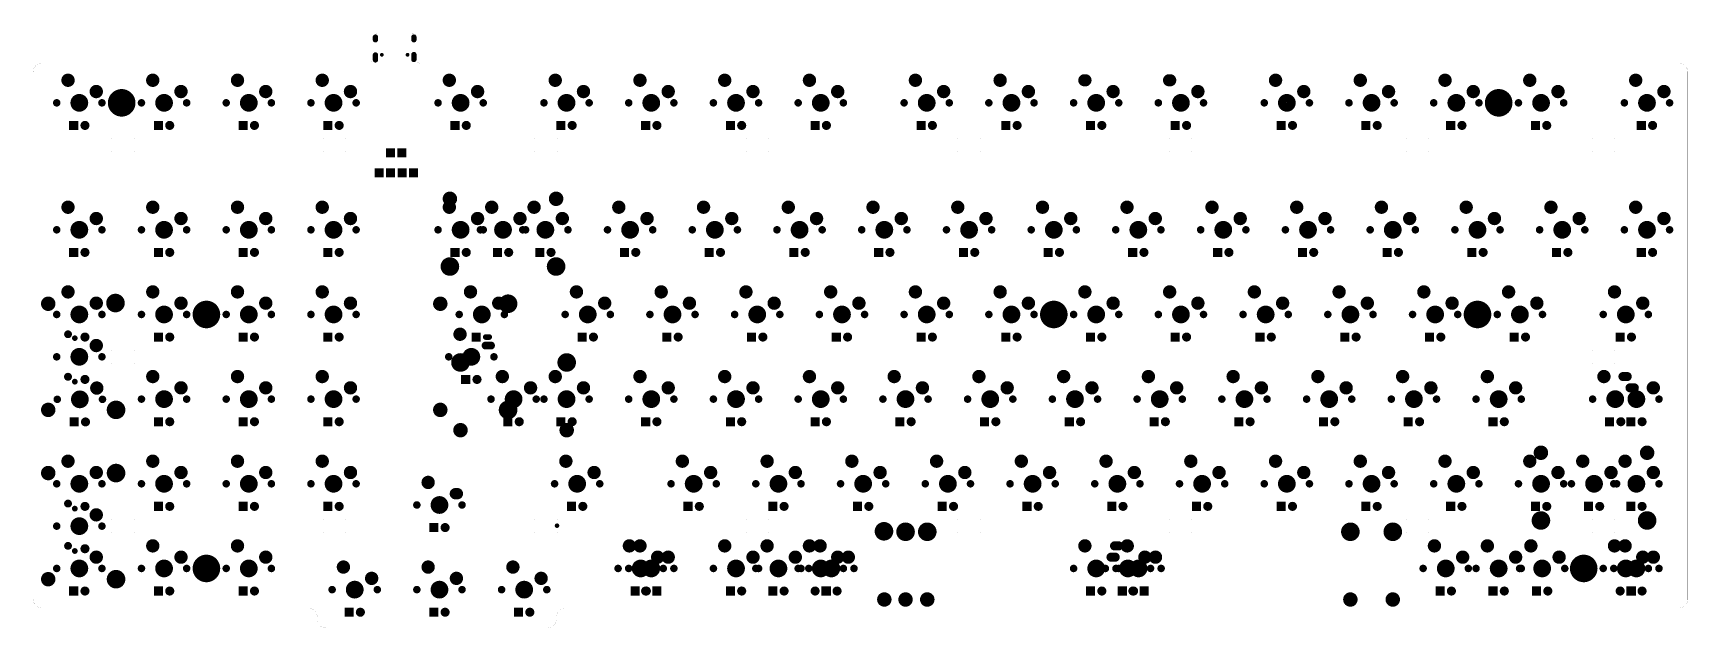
# Model space of a CAD drawing. Extents: x 1105 to 1477, y 972 to 1106.
import ezdxf

# ---------------------------------------------------------------- set-up
doc = ezdxf.new("R2010")
doc.units = 0
doc.layers.get('0').update_dxf_attribs({"linetype": 'CONTINUOUS'})
for name, color, linetype in [('BOTTOMSOLDER', 6, 'CONTINUOUS'), ('KEEPOUTLAYER', 6, 'CONTINUOUS'), ('PADHOLELAYER', 156, 'CONTINUOUS'), ('VIAHOLELAYER', 16, 'CONTINUOUS')]:
    doc.layers.add(name, color=color, linetype=linetype)

# ---------------------------------------------------------------- blocks, each defined once
blk = doc.blocks.new('TYPE_C_2_5')
at = {"layer": 'BOTTOMSOLDER', "const_width": 1.2}
for points in [[(-4.32, 1.85), (-4.32, 1.25)], [(4.32, 1.85), (4.32, 1.25)], [(-4.32, -2.17), (-4.32, -3.27)], [(4.32, -2.08), (4.32, -3.18)]]:
    blk.add_lwpolyline(points, dxfattribs=at)
at = {"layer": 'BOTTOMSOLDER'}
for points, const_width in [([(-4.62, 1.85, 1), (-4.02, 1.85, 1)], 0.602), ([(-4.62, 1.25, 1), (-4.02, 1.25, 1)], 0.602), ([(4.02, 1.85, 1), (4.62, 1.85, 1)], 0.602), ([(4.02, 1.25, 1), (4.62, 1.25, 1)], 0.602), ([(-4.62, -2.17, 1), (-4.02, -2.17, 1)], 0.602), ([(-4.62, -3.27, 1), (-4.02, -3.27, 1)], 0.602), ([(-3.1, -2.13, 1), (-2.67, -2.13, 1)], 0.427), ([(2.68, -2.13, 1), (3.11, -2.13, 1)], 0.427), ([(4.02, -2.08, 1), (4.62, -2.08, 1)], 0.602), ([(4.02, -3.18, 1), (4.62, -3.18, 1)], 0.602)]:
    blk.add_lwpolyline(points, format="xyb", close=True, dxfattribs=dict(at, const_width=const_width))
at = {"layer": 'PADHOLELAYER'}
for points, const_width in [([(-4.54, 1.33), (-4.54, 1.78, -1), (-4.09, 1.78), (-4.09, 1.33, -1)], 0.15), ([(4.09, 1.33), (4.09, 1.78, -1), (4.54, 1.78), (4.54, 1.33, -1)], 0.15), ([(-4.54, -3.19), (-4.54, -2.24, -1), (-4.09, -2.24), (-4.09, -3.19, -1)], 0.15), ([(-3.05, -2.13, 1), (-2.72, -2.13, 1)], 0.325), ([(2.73, -2.13, 1), (3.06, -2.13, 1)], 0.325), ([(4.09, -3.1), (4.09, -2.15, -1), (4.54, -2.15), (4.54, -3.1, -1)], 0.15)]:
    blk.add_lwpolyline(points, format="xyb", close=True, dxfattribs=dict(at, const_width=const_width))
blk = doc.blocks.new('MX1UP__6')
at = {"layer": 'BOTTOMSOLDER'}
for points, const_width in [([(-1.78, 5.08, 1), (-0.76, 5.08, 1)], 1.02), ([(0.69, 5.59, 1), (1.34, 5.59, 1)], 0.648), ([(-5.5, 0, 1), (-4.66, 0, 1)], 0.85), ([(-1, 0, 1), (1, 0, 1)], 1.99), ([(4.66, 0, 1), (5.5, 0, 1)], 0.85), ([(-4.56, -2.54, 1), (-3.06, -2.54, 1)], 1.5), ([(1.79, -5.08, 1), (3.29, -5.08, 1)], 1.5)]:
    blk.add_lwpolyline(points, format="xyb", close=True, dxfattribs=dict(at, const_width=const_width))
at = {"layer": 'PADHOLELAYER'}
for points, const_width in [([(-1.47, 5.08, 1), (-1.07, 5.08, 1)], 0.4), ([(0.82, 5.59, 1), (1.22, 5.59, 1)], 0.4), ([(-5.5, 0, 1), (-4.66, 0, 1)], 0.85), ([(-1, 0, 1), (1, 0, 1)], 1.99), ([(4.66, 0, 1), (5.5, 0, 1)], 0.85), ([(-4.19, -2.54, 1), (-3.43, -2.54, 1)], 0.75), ([(2.16, -5.08, 1), (2.92, -5.08, 1)], 0.75)]:
    blk.add_lwpolyline(points, format="xyb", close=True, dxfattribs=dict(at, const_width=const_width))
blk = doc.blocks.new('MX1UP__7')
at = {"layer": 'BOTTOMSOLDER'}
for points, const_width in [([(-1.78, 5.08, 1), (-0.76, 5.08, 1)], 1.02), ([(0.7, 5.33, 1), (1.33, 5.33, 1)], 0.635), ([(-5.5, 0, 1), (-4.66, 0, 1)], 0.85), ([(-1, 0, 1), (1, 0, 1)], 1.99), ([(4.66, 0, 1), (5.5, 0, 1)], 0.85), ([(-4.56, -2.54, 1), (-3.06, -2.54, 1)], 1.5), ([(1.79, -5.08, 1), (3.29, -5.08, 1)], 1.5)]:
    blk.add_lwpolyline(points, format="xyb", close=True, dxfattribs=dict(at, const_width=const_width))
at = {"layer": 'PADHOLELAYER'}
for points, const_width in [([(-1.47, 5.08, 1), (-1.07, 5.08, 1)], 0.4), ([(0.82, 5.33, 1), (1.22, 5.33, 1)], 0.4), ([(-5.5, 0, 1), (-4.66, 0, 1)], 0.85), ([(-1, 0, 1), (1, 0, 1)], 1.99), ([(4.66, 0, 1), (5.5, 0, 1)], 0.85), ([(-4.19, -2.54, 1), (-3.43, -2.54, 1)], 0.75), ([(2.16, -5.08, 1), (2.92, -5.08, 1)], 0.75)]:
    blk.add_lwpolyline(points, format="xyb", close=True, dxfattribs=dict(at, const_width=const_width))
blk = doc.blocks.new('MX1UP__8')
at = {"layer": 'BOTTOMSOLDER'}
for points, const_width in [([(-1.78, 5.08, 1), (-0.76, 5.08, 1)], 1.02), ([(-5.5, 0, 1), (-4.66, 0, 1)], 0.85), ([(-1, 0, 1), (1, 0, 1)], 1.99), ([(4.66, 0, 1), (5.5, 0, 1)], 0.85), ([(-4.56, -2.54, 1), (-3.06, -2.54, 1)], 1.5), ([(1.79, -5.08, 1), (3.29, -5.08, 1)], 1.5)]:
    blk.add_lwpolyline(points, format="xyb", close=True, dxfattribs=dict(at, const_width=const_width))
blk.add_solid([(2.29, 6.1), (0.25, 6.1), (2.29, 4.06), (0.25, 4.06)], dxfattribs=at)
at = {"layer": 'PADHOLELAYER'}
for points, const_width in [([(-1.47, 5.08, 1), (-1.07, 5.08, 1)], 0.4), ([(1.07, 5.08, 1), (1.47, 5.08, 1)], 0.4), ([(-5.5, 0, 1), (-4.66, 0, 1)], 0.85), ([(-1, 0, 1), (1, 0, 1)], 1.99), ([(4.66, 0, 1), (5.5, 0, 1)], 0.85), ([(-4.19, -2.54, 1), (-3.43, -2.54, 1)], 0.75), ([(2.16, -5.08, 1), (2.92, -5.08, 1)], 0.75)]:
    blk.add_lwpolyline(points, format="xyb", close=True, dxfattribs=dict(at, const_width=const_width))
blk = doc.blocks.new('MX1UP__9')
at = {"layer": 'BOTTOMSOLDER', "const_width": 1.27}
blk.add_lwpolyline([(-1.65, 5.08), (-0.89, 5.08)], dxfattribs=at)
at = {"layer": 'BOTTOMSOLDER'}
for points, const_width in [([(-1.97, 5.08, 1), (-1.33, 5.08, 1)], 0.635), ([(-1.21, 5.08, 1), (-0.57, 5.08, 1)], 0.635), ([(-5.5, 0, 1), (-4.66, 0, 1)], 0.85), ([(-1, 0, 1), (1, 0, 1)], 1.99), ([(4.66, 0, 1), (5.5, 0, 1)], 0.85), ([(-4.56, -2.54, 1), (-3.06, -2.54, 1)], 1.5), ([(1.79, -5.08, 1), (3.29, -5.08, 1)], 1.5)]:
    blk.add_lwpolyline(points, format="xyb", close=True, dxfattribs=dict(at, const_width=const_width))
blk.add_solid([(2.29, 6.1), (0.25, 6.1), (2.29, 4.06), (0.25, 4.06)], dxfattribs=at)
at = {"layer": 'PADHOLELAYER'}
for points, const_width in [([(-1.47, 5.08, 1), (-1.07, 5.08, 1)], 0.4), ([(1.07, 5.08, 1), (1.47, 5.08, 1)], 0.4), ([(-5.5, 0, 1), (-4.66, 0, 1)], 0.85), ([(-1, 0, 1), (1, 0, 1)], 1.99), ([(4.66, 0, 1), (5.5, 0, 1)], 0.85), ([(-4.19, -2.54, 1), (-3.43, -2.54, 1)], 0.75), ([(2.16, -5.08, 1), (2.92, -5.08, 1)], 0.75)]:
    blk.add_lwpolyline(points, format="xyb", close=True, dxfattribs=dict(at, const_width=const_width))
blk = doc.blocks.new('MX1UP__10')
at = {"layer": 'BOTTOMSOLDER'}
for points, const_width in [([(-1.78, 5.08, 1), (-0.76, 5.08, 1)], 1.02), ([(0.69, 5.59, 1), (1.34, 5.59, 1)], 0.648), ([(-5.5, 0, 1), (-4.66, 0, 1)], 0.85), ([(-1, 0, 1), (1, 0, 1)], 1.99), ([(4.66, 0, 1), (5.5, 0, 1)], 0.85), ([(-4.56, -2.54, 1), (-3.06, -2.54, 1)], 1.5), ([(2.1, -5.08, 1), (2.98, -5.08, 1)], 0.889)]:
    blk.add_lwpolyline(points, format="xyb", close=True, dxfattribs=dict(at, const_width=const_width))
at = {"layer": 'PADHOLELAYER'}
for points, const_width in [([(-1.47, 5.08, 1), (-1.07, 5.08, 1)], 0.4), ([(0.82, 5.59, 1), (1.22, 5.59, 1)], 0.4), ([(-5.5, 0, 1), (-4.66, 0, 1)], 0.85), ([(-1, 0, 1), (1, 0, 1)], 1.99), ([(4.66, 0, 1), (5.5, 0, 1)], 0.85), ([(-4.19, -2.54, 1), (-3.43, -2.54, 1)], 0.75), ([(2.23, -5.08, 1), (2.85, -5.08, 1)], 0.622)]:
    blk.add_lwpolyline(points, format="xyb", close=True, dxfattribs=dict(at, const_width=const_width))
blk = doc.blocks.new('MX1UP__11')
at = {"layer": 'BOTTOMSOLDER'}
for points, const_width in [([(-1.78, 5.08, 1), (-0.76, 5.08, 1)], 1.02), ([(0.69, 5.59, 1), (1.34, 5.59, 1)], 0.648), ([(-5.5, 0, 1), (-4.66, 0, 1)], 0.85), ([(-1, 0, 1), (1, 0, 1)], 1.99), ([(4.66, 0, 1), (5.5, 0, 1)], 0.85), ([(-4.56, -2.54, 1), (-3.06, -2.54, 1)], 1.5), ([(2.1, -5.08, 1), (2.98, -5.08, 1)], 0.876)]:
    blk.add_lwpolyline(points, format="xyb", close=True, dxfattribs=dict(at, const_width=const_width))
at = {"layer": 'PADHOLELAYER'}
for points, const_width in [([(-1.47, 5.08, 1), (-1.07, 5.08, 1)], 0.4), ([(0.82, 5.59, 1), (1.22, 5.59, 1)], 0.4), ([(-5.5, 0, 1), (-4.66, 0, 1)], 0.85), ([(-1, 0, 1), (1, 0, 1)], 1.99), ([(4.66, 0, 1), (5.5, 0, 1)], 0.85), ([(-4.19, -2.54, 1), (-3.43, -2.54, 1)], 0.75), ([(2.23, -5.08, 1), (2.85, -5.08, 1)], 0.622)]:
    blk.add_lwpolyline(points, format="xyb", close=True, dxfattribs=dict(at, const_width=const_width))
blk = doc.blocks.new('MX1UP__12')
at = {"layer": 'BOTTOMSOLDER'}
for points, const_width in [([(-1.78, 5.08, 1), (-0.76, 5.08, 1)], 1.02), ([(-5.5, 0, 1), (-4.66, 0, 1)], 0.85), ([(-1, 0, 1), (1, 0, 1)], 1.99), ([(4.66, 0, 1), (5.5, 0, 1)], 0.85), ([(-4.56, -2.54, 1), (-3.06, -2.54, 1)], 1.5), ([(1.79, -5.08, 1), (3.29, -5.08, 1)], 1.5)]:
    blk.add_lwpolyline(points, format="xyb", close=True, dxfattribs=dict(at, const_width=const_width))
blk.add_solid([(2.29, 6.1), (0.25, 6.1), (2.29, 4.06), (0.25, 4.06)], dxfattribs=at)
at = {"layer": 'PADHOLELAYER'}
for points, const_width in [([(-1.47, 5.08, 1), (-1.07, 5.08, 1)], 0.4), ([(1.07, 5.08, 1), (1.47, 5.08, 1)], 0.4), ([(-5.5, 0, 1), (-4.66, 0, 1)], 0.85), ([(-1, 0, 1), (1, 0, 1)], 1.99), ([(4.66, 0, 1), (5.5, 0, 1)], 0.85), ([(-4.19, -2.54, 1), (-3.43, -2.54, 1)], 0.75), ([(2.16, -5.08, 1), (2.92, -5.08, 1)], 0.75)]:
    blk.add_lwpolyline(points, format="xyb", close=True, dxfattribs=dict(at, const_width=const_width))
blk = doc.blocks.new('MX1UP__13')
at = {"layer": 'BOTTOMSOLDER'}
for points, const_width in [([(-1.78, 5.08, 1), (-0.76, 5.08, 1)], 1.02), ([(-5.5, 0, 1), (-4.66, 0, 1)], 0.85), ([(-1, 0, 1), (1, 0, 1)], 1.99), ([(4.66, 0, 1), (5.5, 0, 1)], 0.85), ([(-4.56, -2.54, 1), (-3.06, -2.54, 1)], 1.5), ([(1.79, -5.08, 1), (3.29, -5.08, 1)], 1.5)]:
    blk.add_lwpolyline(points, format="xyb", close=True, dxfattribs=dict(at, const_width=const_width))
blk.add_solid([(2.29, 6.1), (0.25, 6.1), (2.29, 4.06), (0.25, 4.06)], dxfattribs=at)
at = {"layer": 'PADHOLELAYER'}
for points, const_width in [([(-1.47, 5.08, 1), (-1.07, 5.08, 1)], 0.4), ([(1.07, 5.08, 1), (1.47, 5.08, 1)], 0.4), ([(-5.5, 0, 1), (-4.66, 0, 1)], 0.85), ([(-1, 0, 1), (1, 0, 1)], 1.99), ([(4.66, 0, 1), (5.5, 0, 1)], 0.85), ([(-4.19, -2.54, 1), (-3.43, -2.54, 1)], 0.75), ([(2.16, -5.08, 1), (2.92, -5.08, 1)], 0.75)]:
    blk.add_lwpolyline(points, format="xyb", close=True, dxfattribs=dict(at, const_width=const_width))
blk = doc.blocks.new('MX1UP__14')
at = {"layer": 'BOTTOMSOLDER'}
for points, const_width in [([(-1.78, 5.08, 1), (-0.76, 5.08, 1)], 1.02), ([(-5.5, 0, 1), (-4.66, 0, 1)], 0.85), ([(-1, 0, 1), (1, 0, 1)], 1.99), ([(4.66, 0, 1), (5.5, 0, 1)], 0.85), ([(-4.56, -2.54, 1), (-3.06, -2.54, 1)], 1.5), ([(1.79, -5.08, 1), (3.29, -5.08, 1)], 1.5)]:
    blk.add_lwpolyline(points, format="xyb", close=True, dxfattribs=dict(at, const_width=const_width))
blk.add_solid([(2.29, 6.1), (0.25, 6.1), (2.29, 4.06), (0.25, 4.06)], dxfattribs=at)
at = {"layer": 'PADHOLELAYER'}
for points, const_width in [([(-1.47, 5.08, 1), (-1.07, 5.08, 1)], 0.4), ([(1.07, 5.08, 1), (1.47, 5.08, 1)], 0.4), ([(-5.5, 0, 1), (-4.66, 0, 1)], 0.85), ([(-1, 0, 1), (1, 0, 1)], 1.99), ([(4.66, 0, 1), (5.5, 0, 1)], 0.85), ([(-4.19, -2.54, 1), (-3.43, -2.54, 1)], 0.75), ([(2.16, -5.08, 1), (2.92, -5.08, 1)], 0.75)]:
    blk.add_lwpolyline(points, format="xyb", close=True, dxfattribs=dict(at, const_width=const_width))
blk = doc.blocks.new('MX1UP___15')
at = {"layer": 'BOTTOMSOLDER'}
for points, const_width in [([(0.76, 5.08, 1), (1.78, 5.08, 1)], 1.02), ([(-5.5, 0, 1), (-4.66, 0, 1)], 0.85), ([(-1, 0, 1), (1, 0, 1)], 1.99), ([(4.66, 0, 1), (5.5, 0, 1)], 0.85), ([(-4.56, -2.54, 1), (-3.06, -2.54, 1)], 1.5), ([(1.79, -5.08, 1), (3.29, -5.08, 1)], 1.5)]:
    blk.add_lwpolyline(points, format="xyb", close=True, dxfattribs=dict(at, const_width=const_width))
blk.add_solid([(-0.25, 6.1), (-2.29, 6.1), (-0.25, 4.06), (-2.29, 4.06)], dxfattribs=at)
at = {"layer": 'PADHOLELAYER'}
for points, const_width in [([(-1.47, 5.08, 1), (-1.07, 5.08, 1)], 0.4), ([(1.07, 5.08, 1), (1.47, 5.08, 1)], 0.4), ([(-5.5, 0, 1), (-4.66, 0, 1)], 0.85), ([(-1, 0, 1), (1, 0, 1)], 1.99), ([(4.66, 0, 1), (5.5, 0, 1)], 0.85), ([(-4.19, -2.54, 1), (-3.43, -2.54, 1)], 0.75), ([(2.16, -5.08, 1), (2.92, -5.08, 1)], 0.75)]:
    blk.add_lwpolyline(points, format="xyb", close=True, dxfattribs=dict(at, const_width=const_width))
blk = doc.blocks.new('____28')
at = {"layer": 'BOTTOMSOLDER'}
for points in [[(-0.25, 0.94), (-2.29, 0.94), (-0.25, -1.09), (-2.29, -1.09)], [(2.29, 0.94), (0.25, 0.94), (2.29, -1.09), (0.25, -1.09)]]:
    blk.add_solid(points, dxfattribs=at)
at = {"layer": 'PADHOLELAYER', "const_width": 0.4}
for points in [[(-1.47, -0.08, 1), (-1.07, -0.08, 1)], [(1.07, -0.08, 1), (1.47, -0.08, 1)]]:
    blk.add_lwpolyline(points, format="xyb", close=True, dxfattribs=at)
blk = doc.blocks.new('____29')
at = {"layer": 'BOTTOMSOLDER'}
for points in [[(-0.25, 0.94), (-2.29, 0.94), (-0.25, -1.09), (-2.29, -1.09)], [(2.29, 0.94), (0.25, 0.94), (2.29, -1.09), (0.25, -1.09)]]:
    blk.add_solid(points, dxfattribs=at)
at = {"layer": 'PADHOLELAYER', "const_width": 0.4}
for points in [[(-1.47, -0.08, 1), (-1.07, -0.08, 1)], [(1.07, -0.08, 1), (1.47, -0.08, 1)]]:
    blk.add_lwpolyline(points, format="xyb", close=True, dxfattribs=at)
blk = doc.blocks.new('____30')
at = {"layer": 'BOTTOMSOLDER'}
for points in [[(-0.25, 0.94), (-2.29, 0.94), (-0.25, -1.09), (-2.29, -1.09)], [(2.29, 0.94), (0.25, 0.94), (2.29, -1.09), (0.25, -1.09)]]:
    blk.add_solid(points, dxfattribs=at)
at = {"layer": 'PADHOLELAYER', "const_width": 0.4}
for points in [[(-1.47, -0.08, 1), (-1.07, -0.08, 1)], [(1.07, -0.08, 1), (1.47, -0.08, 1)]]:
    blk.add_lwpolyline(points, format="xyb", close=True, dxfattribs=at)
blk = doc.blocks.new('MX1UP__137')
at = {"layer": 'BOTTOMSOLDER'}
for points, const_width in [([(-1.78, 5.08, 1), (-0.76, 5.08, 1)], 1.02), ([(-5.5, 0, 1), (-4.66, 0, 1)], 0.85), ([(-1, 0, 1), (1, 0, 1)], 1.99), ([(4.66, 0, 1), (5.5, 0, 1)], 0.85), ([(-4.56, -2.54, 1), (-3.06, -2.54, 1)], 1.5), ([(1.79, -5.08, 1), (3.29, -5.08, 1)], 1.5)]:
    blk.add_lwpolyline(points, format="xyb", close=True, dxfattribs=dict(at, const_width=const_width))
blk.add_solid([(2.29, 6.1), (0.25, 6.1), (2.29, 4.06), (0.25, 4.06)], dxfattribs=at)
at = {"layer": 'PADHOLELAYER'}
for points, const_width in [([(-1.47, 5.08, 1), (-1.07, 5.08, 1)], 0.4), ([(1.07, 5.08, 1), (1.47, 5.08, 1)], 0.4), ([(-5.5, 0, 1), (-4.66, 0, 1)], 0.85), ([(-1, 0, 1), (1, 0, 1)], 1.99), ([(4.66, 0, 1), (5.5, 0, 1)], 0.85), ([(-4.19, -2.54, 1), (-3.43, -2.54, 1)], 0.75), ([(2.16, -5.08, 1), (2.92, -5.08, 1)], 0.75)]:
    blk.add_lwpolyline(points, format="xyb", close=True, dxfattribs=dict(at, const_width=const_width))
blk = doc.blocks.new('MX1UP__138')
at = {"layer": 'BOTTOMSOLDER'}
for points, const_width in [([(-1.78, 5.08, 1), (-0.76, 5.08, 1)], 1.02), ([(-5.5, 0, 1), (-4.66, 0, 1)], 0.85), ([(-1, 0, 1), (1, 0, 1)], 1.99), ([(4.66, 0, 1), (5.5, 0, 1)], 0.85), ([(-4.56, -2.54, 1), (-3.06, -2.54, 1)], 1.5), ([(1.79, -5.08, 1), (3.29, -5.08, 1)], 1.5)]:
    blk.add_lwpolyline(points, format="xyb", close=True, dxfattribs=dict(at, const_width=const_width))
blk.add_solid([(2.29, 6.1), (0.25, 6.1), (2.29, 4.06), (0.25, 4.06)], dxfattribs=at)
at = {"layer": 'PADHOLELAYER'}
for points, const_width in [([(-1.47, 5.08, 1), (-1.07, 5.08, 1)], 0.4), ([(1.07, 5.08, 1), (1.47, 5.08, 1)], 0.4), ([(-5.5, 0, 1), (-4.66, 0, 1)], 0.85), ([(-1, 0, 1), (1, 0, 1)], 1.99), ([(4.66, 0, 1), (5.5, 0, 1)], 0.85), ([(-4.19, -2.54, 1), (-3.43, -2.54, 1)], 0.75), ([(2.16, -5.08, 1), (2.92, -5.08, 1)], 0.75)]:
    blk.add_lwpolyline(points, format="xyb", close=True, dxfattribs=dict(at, const_width=const_width))
blk = doc.blocks.new('MX1UP__139')
at = {"layer": 'BOTTOMSOLDER'}
for points, const_width in [([(-1.78, 5.08, 1), (-0.76, 5.08, 1)], 1.02), ([(-5.5, 0, 1), (-4.66, 0, 1)], 0.85), ([(-1, 0, 1), (1, 0, 1)], 1.99), ([(4.66, 0, 1), (5.5, 0, 1)], 0.85), ([(-4.56, -2.54, 1), (-3.06, -2.54, 1)], 1.5), ([(1.79, -5.08, 1), (3.29, -5.08, 1)], 1.5)]:
    blk.add_lwpolyline(points, format="xyb", close=True, dxfattribs=dict(at, const_width=const_width))
blk.add_solid([(2.29, 6.1), (0.25, 6.1), (2.29, 4.06), (0.25, 4.06)], dxfattribs=at)
at = {"layer": 'PADHOLELAYER'}
for points, const_width in [([(-1.47, 5.08, 1), (-1.07, 5.08, 1)], 0.4), ([(1.07, 5.08, 1), (1.47, 5.08, 1)], 0.4), ([(-5.5, 0, 1), (-4.66, 0, 1)], 0.85), ([(-1, 0, 1), (1, 0, 1)], 1.99), ([(4.66, 0, 1), (5.5, 0, 1)], 0.85), ([(-4.19, -2.54, 1), (-3.43, -2.54, 1)], 0.75), ([(2.16, -5.08, 1), (2.92, -5.08, 1)], 0.75)]:
    blk.add_lwpolyline(points, format="xyb", close=True, dxfattribs=dict(at, const_width=const_width))
blk = doc.blocks.new('MX1UP__140')
at = {"layer": 'BOTTOMSOLDER'}
for points, const_width in [([(-1.78, 5.08, 1), (-0.76, 5.08, 1)], 1.02), ([(-5.5, 0, 1), (-4.66, 0, 1)], 0.85), ([(-1, 0, 1), (1, 0, 1)], 1.99), ([(4.66, 0, 1), (5.5, 0, 1)], 0.85), ([(-4.56, -2.54, 1), (-3.06, -2.54, 1)], 1.5), ([(1.79, -5.08, 1), (3.29, -5.08, 1)], 1.5)]:
    blk.add_lwpolyline(points, format="xyb", close=True, dxfattribs=dict(at, const_width=const_width))
blk.add_solid([(2.29, 6.1), (0.25, 6.1), (2.29, 4.06), (0.25, 4.06)], dxfattribs=at)
at = {"layer": 'PADHOLELAYER'}
for points, const_width in [([(-1.47, 5.08, 1), (-1.07, 5.08, 1)], 0.4), ([(1.07, 5.08, 1), (1.47, 5.08, 1)], 0.4), ([(-5.5, 0, 1), (-4.66, 0, 1)], 0.85), ([(-1, 0, 1), (1, 0, 1)], 1.99), ([(4.66, 0, 1), (5.5, 0, 1)], 0.85), ([(-4.19, -2.54, 1), (-3.43, -2.54, 1)], 0.75), ([(2.16, -5.08, 1), (2.92, -5.08, 1)], 0.75)]:
    blk.add_lwpolyline(points, format="xyb", close=True, dxfattribs=dict(at, const_width=const_width))
blk = doc.blocks.new('MX1UP__141')
at = {"layer": 'BOTTOMSOLDER'}
for points, const_width in [([(-1.78, 5.08, 1), (-0.76, 5.08, 1)], 1.02), ([(-5.5, 0, 1), (-4.66, 0, 1)], 0.85), ([(-1, 0, 1), (1, 0, 1)], 1.99), ([(4.66, 0, 1), (5.5, 0, 1)], 0.85), ([(-4.56, -2.54, 1), (-3.06, -2.54, 1)], 1.5), ([(1.79, -5.08, 1), (3.29, -5.08, 1)], 1.5)]:
    blk.add_lwpolyline(points, format="xyb", close=True, dxfattribs=dict(at, const_width=const_width))
blk.add_solid([(2.29, 6.1), (0.25, 6.1), (2.29, 4.06), (0.25, 4.06)], dxfattribs=at)
at = {"layer": 'PADHOLELAYER'}
for points, const_width in [([(-1.47, 5.08, 1), (-1.07, 5.08, 1)], 0.4), ([(1.07, 5.08, 1), (1.47, 5.08, 1)], 0.4), ([(-5.5, 0, 1), (-4.66, 0, 1)], 0.85), ([(-1, 0, 1), (1, 0, 1)], 1.99), ([(4.66, 0, 1), (5.5, 0, 1)], 0.85), ([(-4.19, -2.54, 1), (-3.43, -2.54, 1)], 0.75), ([(2.16, -5.08, 1), (2.92, -5.08, 1)], 0.75)]:
    blk.add_lwpolyline(points, format="xyb", close=True, dxfattribs=dict(at, const_width=const_width))
blk = doc.blocks.new('MX1UP__142')
at = {"layer": 'BOTTOMSOLDER'}
for points, const_width in [([(-1.78, 5.08, 1), (-0.76, 5.08, 1)], 1.02), ([(-5.5, 0, 1), (-4.66, 0, 1)], 0.85), ([(-1, 0, 1), (1, 0, 1)], 1.99), ([(4.66, 0, 1), (5.5, 0, 1)], 0.85), ([(-4.56, -2.54, 1), (-3.06, -2.54, 1)], 1.5), ([(1.79, -5.08, 1), (3.29, -5.08, 1)], 1.5)]:
    blk.add_lwpolyline(points, format="xyb", close=True, dxfattribs=dict(at, const_width=const_width))
blk.add_solid([(2.29, 6.1), (0.25, 6.1), (2.29, 4.06), (0.25, 4.06)], dxfattribs=at)
at = {"layer": 'PADHOLELAYER'}
for points, const_width in [([(-1.47, 5.08, 1), (-1.07, 5.08, 1)], 0.4), ([(1.07, 5.08, 1), (1.47, 5.08, 1)], 0.4), ([(-5.5, 0, 1), (-4.66, 0, 1)], 0.85), ([(-1, 0, 1), (1, 0, 1)], 1.99), ([(4.66, 0, 1), (5.5, 0, 1)], 0.85), ([(-4.19, -2.54, 1), (-3.43, -2.54, 1)], 0.75), ([(2.16, -5.08, 1), (2.92, -5.08, 1)], 0.75)]:
    blk.add_lwpolyline(points, format="xyb", close=True, dxfattribs=dict(at, const_width=const_width))
blk = doc.blocks.new('MX1UP__143')
at = {"layer": 'BOTTOMSOLDER'}
for points, const_width in [([(-1.78, 5.08, 1), (-0.76, 5.08, 1)], 1.02), ([(-5.5, 0, 1), (-4.66, 0, 1)], 0.85), ([(-1, 0, 1), (1, 0, 1)], 1.99), ([(4.66, 0, 1), (5.5, 0, 1)], 0.85), ([(-4.56, -2.54, 1), (-3.06, -2.54, 1)], 1.5), ([(1.79, -5.08, 1), (3.29, -5.08, 1)], 1.5)]:
    blk.add_lwpolyline(points, format="xyb", close=True, dxfattribs=dict(at, const_width=const_width))
blk.add_solid([(2.29, 6.1), (0.25, 6.1), (2.29, 4.06), (0.25, 4.06)], dxfattribs=at)
at = {"layer": 'PADHOLELAYER'}
for points, const_width in [([(-1.47, 5.08, 1), (-1.07, 5.08, 1)], 0.4), ([(1.07, 5.08, 1), (1.47, 5.08, 1)], 0.4), ([(-5.5, 0, 1), (-4.66, 0, 1)], 0.85), ([(-1, 0, 1), (1, 0, 1)], 1.99), ([(4.66, 0, 1), (5.5, 0, 1)], 0.85), ([(-4.19, -2.54, 1), (-3.43, -2.54, 1)], 0.75), ([(2.16, -5.08, 1), (2.92, -5.08, 1)], 0.75)]:
    blk.add_lwpolyline(points, format="xyb", close=True, dxfattribs=dict(at, const_width=const_width))
blk = doc.blocks.new('MX1UP__144')
at = {"layer": 'BOTTOMSOLDER'}
for points, const_width in [([(-1.78, 5.08, 1), (-0.76, 5.08, 1)], 1.02), ([(-5.5, 0, 1), (-4.66, 0, 1)], 0.85), ([(-1, 0, 1), (1, 0, 1)], 1.99), ([(4.66, 0, 1), (5.5, 0, 1)], 0.85), ([(-4.56, -2.54, 1), (-3.06, -2.54, 1)], 1.5), ([(1.79, -5.08, 1), (3.29, -5.08, 1)], 1.5)]:
    blk.add_lwpolyline(points, format="xyb", close=True, dxfattribs=dict(at, const_width=const_width))
blk.add_solid([(2.29, 6.1), (0.25, 6.1), (2.29, 4.06), (0.25, 4.06)], dxfattribs=at)
at = {"layer": 'PADHOLELAYER'}
for points, const_width in [([(-1.47, 5.08, 1), (-1.07, 5.08, 1)], 0.4), ([(1.07, 5.08, 1), (1.47, 5.08, 1)], 0.4), ([(-5.5, 0, 1), (-4.66, 0, 1)], 0.85), ([(-1, 0, 1), (1, 0, 1)], 1.99), ([(4.66, 0, 1), (5.5, 0, 1)], 0.85), ([(-4.19, -2.54, 1), (-3.43, -2.54, 1)], 0.75), ([(2.16, -5.08, 1), (2.92, -5.08, 1)], 0.75)]:
    blk.add_lwpolyline(points, format="xyb", close=True, dxfattribs=dict(at, const_width=const_width))
blk = doc.blocks.new('MX1UP__145')
at = {"layer": 'BOTTOMSOLDER'}
for points, const_width in [([(-1.78, 5.08, 1), (-0.76, 5.08, 1)], 1.02), ([(-5.5, 0, 1), (-4.66, 0, 1)], 0.85), ([(-1, 0, 1), (1, 0, 1)], 1.99), ([(4.66, 0, 1), (5.5, 0, 1)], 0.85), ([(-4.56, -2.54, 1), (-3.06, -2.54, 1)], 1.5), ([(1.79, -5.08, 1), (3.29, -5.08, 1)], 1.5)]:
    blk.add_lwpolyline(points, format="xyb", close=True, dxfattribs=dict(at, const_width=const_width))
blk.add_solid([(2.29, 6.1), (0.25, 6.1), (2.29, 4.06), (0.25, 4.06)], dxfattribs=at)
at = {"layer": 'PADHOLELAYER'}
for points, const_width in [([(-1.47, 5.08, 1), (-1.07, 5.08, 1)], 0.4), ([(1.07, 5.08, 1), (1.47, 5.08, 1)], 0.4), ([(-5.5, 0, 1), (-4.66, 0, 1)], 0.85), ([(-1, 0, 1), (1, 0, 1)], 1.99), ([(4.66, 0, 1), (5.5, 0, 1)], 0.85), ([(-4.19, -2.54, 1), (-3.43, -2.54, 1)], 0.75), ([(2.16, -5.08, 1), (2.92, -5.08, 1)], 0.75)]:
    blk.add_lwpolyline(points, format="xyb", close=True, dxfattribs=dict(at, const_width=const_width))
blk = doc.blocks.new('MX1UP__146')
at = {"layer": 'BOTTOMSOLDER'}
for points, const_width in [([(-1.78, 5.08, 1), (-0.76, 5.08, 1)], 1.02), ([(-5.5, 0, 1), (-4.66, 0, 1)], 0.85), ([(-1, 0, 1), (1, 0, 1)], 1.99), ([(4.66, 0, 1), (5.5, 0, 1)], 0.85), ([(-4.56, -2.54, 1), (-3.06, -2.54, 1)], 1.5), ([(1.79, -5.08, 1), (3.29, -5.08, 1)], 1.5)]:
    blk.add_lwpolyline(points, format="xyb", close=True, dxfattribs=dict(at, const_width=const_width))
blk.add_solid([(2.29, 6.1), (0.25, 6.1), (2.29, 4.06), (0.25, 4.06)], dxfattribs=at)
at = {"layer": 'PADHOLELAYER'}
for points, const_width in [([(-1.47, 5.08, 1), (-1.07, 5.08, 1)], 0.4), ([(1.07, 5.08, 1), (1.47, 5.08, 1)], 0.4), ([(-5.5, 0, 1), (-4.66, 0, 1)], 0.85), ([(-1, 0, 1), (1, 0, 1)], 1.99), ([(4.66, 0, 1), (5.5, 0, 1)], 0.85), ([(-4.19, -2.54, 1), (-3.43, -2.54, 1)], 0.75), ([(2.16, -5.08, 1), (2.92, -5.08, 1)], 0.75)]:
    blk.add_lwpolyline(points, format="xyb", close=True, dxfattribs=dict(at, const_width=const_width))
blk = doc.blocks.new('MX1UP__147')
at = {"layer": 'BOTTOMSOLDER'}
for points, const_width in [([(-1.78, 5.08, 1), (-0.76, 5.08, 1)], 1.02), ([(-5.5, 0, 1), (-4.66, 0, 1)], 0.85), ([(-1, 0, 1), (1, 0, 1)], 1.99), ([(4.66, 0, 1), (5.5, 0, 1)], 0.85), ([(-4.56, -2.54, 1), (-3.06, -2.54, 1)], 1.5), ([(1.79, -5.08, 1), (3.29, -5.08, 1)], 1.5)]:
    blk.add_lwpolyline(points, format="xyb", close=True, dxfattribs=dict(at, const_width=const_width))
blk.add_solid([(2.29, 6.1), (0.25, 6.1), (2.29, 4.06), (0.25, 4.06)], dxfattribs=at)
at = {"layer": 'PADHOLELAYER'}
for points, const_width in [([(-1.47, 5.08, 1), (-1.07, 5.08, 1)], 0.4), ([(1.07, 5.08, 1), (1.47, 5.08, 1)], 0.4), ([(-5.5, 0, 1), (-4.66, 0, 1)], 0.85), ([(-1, 0, 1), (1, 0, 1)], 1.99), ([(4.66, 0, 1), (5.5, 0, 1)], 0.85), ([(-4.19, -2.54, 1), (-3.43, -2.54, 1)], 0.75), ([(2.16, -5.08, 1), (2.92, -5.08, 1)], 0.75)]:
    blk.add_lwpolyline(points, format="xyb", close=True, dxfattribs=dict(at, const_width=const_width))
blk = doc.blocks.new('MX1UP__148')
at = {"layer": 'BOTTOMSOLDER'}
for points, const_width in [([(-1.78, 5.08, 1), (-0.76, 5.08, 1)], 1.02), ([(-5.5, 0, 1), (-4.66, 0, 1)], 0.85), ([(-1, 0, 1), (1, 0, 1)], 1.99), ([(4.66, 0, 1), (5.5, 0, 1)], 0.85), ([(-4.56, -2.54, 1), (-3.06, -2.54, 1)], 1.5), ([(1.79, -5.08, 1), (3.29, -5.08, 1)], 1.5)]:
    blk.add_lwpolyline(points, format="xyb", close=True, dxfattribs=dict(at, const_width=const_width))
blk.add_solid([(2.29, 6.1), (0.25, 6.1), (2.29, 4.06), (0.25, 4.06)], dxfattribs=at)
at = {"layer": 'PADHOLELAYER'}
for points, const_width in [([(-1.47, 5.08, 1), (-1.07, 5.08, 1)], 0.4), ([(1.07, 5.08, 1), (1.47, 5.08, 1)], 0.4), ([(-5.5, 0, 1), (-4.66, 0, 1)], 0.85), ([(-1, 0, 1), (1, 0, 1)], 1.99), ([(4.66, 0, 1), (5.5, 0, 1)], 0.85), ([(-4.19, -2.54, 1), (-3.43, -2.54, 1)], 0.75), ([(2.16, -5.08, 1), (2.92, -5.08, 1)], 0.75)]:
    blk.add_lwpolyline(points, format="xyb", close=True, dxfattribs=dict(at, const_width=const_width))
blk = doc.blocks.new('MX1UP__149')
at = {"layer": 'BOTTOMSOLDER'}
for points, const_width in [([(-1.78, 5.08, 1), (-0.76, 5.08, 1)], 1.02), ([(-5.5, 0, 1), (-4.66, 0, 1)], 0.85), ([(-1, 0, 1), (1, 0, 1)], 1.99), ([(4.66, 0, 1), (5.5, 0, 1)], 0.85), ([(-4.56, -2.54, 1), (-3.06, -2.54, 1)], 1.5), ([(1.79, -5.08, 1), (3.29, -5.08, 1)], 1.5)]:
    blk.add_lwpolyline(points, format="xyb", close=True, dxfattribs=dict(at, const_width=const_width))
blk.add_solid([(2.29, 6.1), (0.25, 6.1), (2.29, 4.06), (0.25, 4.06)], dxfattribs=at)
at = {"layer": 'PADHOLELAYER'}
for points, const_width in [([(-1.47, 5.08, 1), (-1.07, 5.08, 1)], 0.4), ([(1.07, 5.08, 1), (1.47, 5.08, 1)], 0.4), ([(-5.5, 0, 1), (-4.66, 0, 1)], 0.85), ([(-1, 0, 1), (1, 0, 1)], 1.99), ([(4.66, 0, 1), (5.5, 0, 1)], 0.85), ([(-4.19, -2.54, 1), (-3.43, -2.54, 1)], 0.75), ([(2.16, -5.08, 1), (2.92, -5.08, 1)], 0.75)]:
    blk.add_lwpolyline(points, format="xyb", close=True, dxfattribs=dict(at, const_width=const_width))
blk = doc.blocks.new('MX1UP__150')
at = {"layer": 'BOTTOMSOLDER'}
for points, const_width in [([(-1.78, 5.08, 1), (-0.76, 5.08, 1)], 1.02), ([(-5.5, 0, 1), (-4.66, 0, 1)], 0.85), ([(-1, 0, 1), (1, 0, 1)], 1.99), ([(4.66, 0, 1), (5.5, 0, 1)], 0.85), ([(-4.56, -2.54, 1), (-3.06, -2.54, 1)], 1.5), ([(1.79, -5.08, 1), (3.29, -5.08, 1)], 1.5)]:
    blk.add_lwpolyline(points, format="xyb", close=True, dxfattribs=dict(at, const_width=const_width))
blk.add_solid([(2.29, 6.1), (0.25, 6.1), (2.29, 4.06), (0.25, 4.06)], dxfattribs=at)
at = {"layer": 'PADHOLELAYER'}
for points, const_width in [([(-1.47, 5.08, 1), (-1.07, 5.08, 1)], 0.4), ([(1.07, 5.08, 1), (1.47, 5.08, 1)], 0.4), ([(-5.5, 0, 1), (-4.66, 0, 1)], 0.85), ([(-1, 0, 1), (1, 0, 1)], 1.99), ([(4.66, 0, 1), (5.5, 0, 1)], 0.85), ([(-4.19, -2.54, 1), (-3.43, -2.54, 1)], 0.75), ([(2.16, -5.08, 1), (2.92, -5.08, 1)], 0.75)]:
    blk.add_lwpolyline(points, format="xyb", close=True, dxfattribs=dict(at, const_width=const_width))
blk = doc.blocks.new('MX1UP__151')
at = {"layer": 'BOTTOMSOLDER'}
for points, const_width in [([(-1.78, 5.08, 1), (-0.76, 5.08, 1)], 1.02), ([(-5.5, 0, 1), (-4.66, 0, 1)], 0.85), ([(-1, 0, 1), (1, 0, 1)], 1.99), ([(4.66, 0, 1), (5.5, 0, 1)], 0.85), ([(-4.56, -2.54, 1), (-3.06, -2.54, 1)], 1.5), ([(1.79, -5.08, 1), (3.29, -5.08, 1)], 1.5)]:
    blk.add_lwpolyline(points, format="xyb", close=True, dxfattribs=dict(at, const_width=const_width))
blk.add_solid([(2.29, 6.1), (0.25, 6.1), (2.29, 4.06), (0.25, 4.06)], dxfattribs=at)
at = {"layer": 'PADHOLELAYER'}
for points, const_width in [([(-1.47, 5.08, 1), (-1.07, 5.08, 1)], 0.4), ([(1.07, 5.08, 1), (1.47, 5.08, 1)], 0.4), ([(-5.5, 0, 1), (-4.66, 0, 1)], 0.85), ([(-1, 0, 1), (1, 0, 1)], 1.99), ([(4.66, 0, 1), (5.5, 0, 1)], 0.85), ([(-4.19, -2.54, 1), (-3.43, -2.54, 1)], 0.75), ([(2.16, -5.08, 1), (2.92, -5.08, 1)], 0.75)]:
    blk.add_lwpolyline(points, format="xyb", close=True, dxfattribs=dict(at, const_width=const_width))
blk = doc.blocks.new('MX1UP__152')
at = {"layer": 'BOTTOMSOLDER'}
for points, const_width in [([(-1.78, 5.08, 1), (-0.76, 5.08, 1)], 1.02), ([(-5.5, 0, 1), (-4.66, 0, 1)], 0.85), ([(-1, 0, 1), (1, 0, 1)], 1.99), ([(4.66, 0, 1), (5.5, 0, 1)], 0.85), ([(-4.56, -2.54, 1), (-3.06, -2.54, 1)], 1.5), ([(1.79, -5.08, 1), (3.29, -5.08, 1)], 1.5)]:
    blk.add_lwpolyline(points, format="xyb", close=True, dxfattribs=dict(at, const_width=const_width))
blk.add_solid([(2.29, 6.1), (0.25, 6.1), (2.29, 4.06), (0.25, 4.06)], dxfattribs=at)
at = {"layer": 'PADHOLELAYER'}
for points, const_width in [([(-1.47, 5.08, 1), (-1.07, 5.08, 1)], 0.4), ([(1.07, 5.08, 1), (1.47, 5.08, 1)], 0.4), ([(-5.5, 0, 1), (-4.66, 0, 1)], 0.85), ([(-1, 0, 1), (1, 0, 1)], 1.99), ([(4.66, 0, 1), (5.5, 0, 1)], 0.85), ([(-4.19, -2.54, 1), (-3.43, -2.54, 1)], 0.75), ([(2.16, -5.08, 1), (2.92, -5.08, 1)], 0.75)]:
    blk.add_lwpolyline(points, format="xyb", close=True, dxfattribs=dict(at, const_width=const_width))
blk = doc.blocks.new('MX1UP__153')
at = {"layer": 'BOTTOMSOLDER'}
for points, const_width in [([(-1.78, 5.08, 1), (-0.76, 5.08, 1)], 1.02), ([(-5.5, 0, 1), (-4.66, 0, 1)], 0.85), ([(-1, 0, 1), (1, 0, 1)], 1.99), ([(4.66, 0, 1), (5.5, 0, 1)], 0.85), ([(-4.56, -2.54, 1), (-3.06, -2.54, 1)], 1.5), ([(1.79, -5.08, 1), (3.29, -5.08, 1)], 1.5)]:
    blk.add_lwpolyline(points, format="xyb", close=True, dxfattribs=dict(at, const_width=const_width))
blk.add_solid([(2.29, 6.1), (0.25, 6.1), (2.29, 4.06), (0.25, 4.06)], dxfattribs=at)
at = {"layer": 'PADHOLELAYER'}
for points, const_width in [([(-1.47, 5.08, 1), (-1.07, 5.08, 1)], 0.4), ([(1.07, 5.08, 1), (1.47, 5.08, 1)], 0.4), ([(-5.5, 0, 1), (-4.66, 0, 1)], 0.85), ([(-1, 0, 1), (1, 0, 1)], 1.99), ([(4.66, 0, 1), (5.5, 0, 1)], 0.85), ([(-4.19, -2.54, 1), (-3.43, -2.54, 1)], 0.75), ([(2.16, -5.08, 1), (2.92, -5.08, 1)], 0.75)]:
    blk.add_lwpolyline(points, format="xyb", close=True, dxfattribs=dict(at, const_width=const_width))
blk = doc.blocks.new('MX1UP__154')
at = {"layer": 'BOTTOMSOLDER'}
for points, const_width in [([(-1.78, 5.08, 1), (-0.76, 5.08, 1)], 1.02), ([(-5.5, 0, 1), (-4.66, 0, 1)], 0.85), ([(-1, 0, 1), (1, 0, 1)], 1.99), ([(4.66, 0, 1), (5.5, 0, 1)], 0.85), ([(-4.56, -2.54, 1), (-3.06, -2.54, 1)], 1.5), ([(1.79, -5.08, 1), (3.29, -5.08, 1)], 1.5)]:
    blk.add_lwpolyline(points, format="xyb", close=True, dxfattribs=dict(at, const_width=const_width))
blk.add_solid([(2.29, 6.1), (0.25, 6.1), (2.29, 4.06), (0.25, 4.06)], dxfattribs=at)
at = {"layer": 'PADHOLELAYER'}
for points, const_width in [([(-1.47, 5.08, 1), (-1.07, 5.08, 1)], 0.4), ([(1.07, 5.08, 1), (1.47, 5.08, 1)], 0.4), ([(-5.5, 0, 1), (-4.66, 0, 1)], 0.85), ([(-1, 0, 1), (1, 0, 1)], 1.99), ([(4.66, 0, 1), (5.5, 0, 1)], 0.85), ([(-4.19, -2.54, 1), (-3.43, -2.54, 1)], 0.75), ([(2.16, -5.08, 1), (2.92, -5.08, 1)], 0.75)]:
    blk.add_lwpolyline(points, format="xyb", close=True, dxfattribs=dict(at, const_width=const_width))
blk = doc.blocks.new('MX1UP__155')
at = {"layer": 'BOTTOMSOLDER'}
for points, const_width in [([(-1.78, 5.08, 1), (-0.76, 5.08, 1)], 1.02), ([(-5.5, 0, 1), (-4.66, 0, 1)], 0.85), ([(-1, 0, 1), (1, 0, 1)], 1.99), ([(4.66, 0, 1), (5.5, 0, 1)], 0.85), ([(-4.56, -2.54, 1), (-3.06, -2.54, 1)], 1.5), ([(1.79, -5.08, 1), (3.29, -5.08, 1)], 1.5)]:
    blk.add_lwpolyline(points, format="xyb", close=True, dxfattribs=dict(at, const_width=const_width))
blk.add_solid([(2.29, 6.1), (0.25, 6.1), (2.29, 4.06), (0.25, 4.06)], dxfattribs=at)
at = {"layer": 'PADHOLELAYER'}
for points, const_width in [([(-1.47, 5.08, 1), (-1.07, 5.08, 1)], 0.4), ([(1.07, 5.08, 1), (1.47, 5.08, 1)], 0.4), ([(-5.5, 0, 1), (-4.66, 0, 1)], 0.85), ([(-1, 0, 1), (1, 0, 1)], 1.99), ([(4.66, 0, 1), (5.5, 0, 1)], 0.85), ([(-4.19, -2.54, 1), (-3.43, -2.54, 1)], 0.75), ([(2.16, -5.08, 1), (2.92, -5.08, 1)], 0.75)]:
    blk.add_lwpolyline(points, format="xyb", close=True, dxfattribs=dict(at, const_width=const_width))
blk = doc.blocks.new('MX1UP__156')
at = {"layer": 'BOTTOMSOLDER'}
for points, const_width in [([(-1.78, 5.08, 1), (-0.76, 5.08, 1)], 1.02), ([(-5.5, 0, 1), (-4.66, 0, 1)], 0.85), ([(-1, 0, 1), (1, 0, 1)], 1.99), ([(4.66, 0, 1), (5.5, 0, 1)], 0.85), ([(-4.56, -2.54, 1), (-3.06, -2.54, 1)], 1.5), ([(1.79, -5.08, 1), (3.29, -5.08, 1)], 1.5)]:
    blk.add_lwpolyline(points, format="xyb", close=True, dxfattribs=dict(at, const_width=const_width))
blk.add_solid([(2.29, 6.1), (0.25, 6.1), (2.29, 4.06), (0.25, 4.06)], dxfattribs=at)
at = {"layer": 'PADHOLELAYER'}
for points, const_width in [([(-1.47, 5.08, 1), (-1.07, 5.08, 1)], 0.4), ([(1.07, 5.08, 1), (1.47, 5.08, 1)], 0.4), ([(-5.5, 0, 1), (-4.66, 0, 1)], 0.85), ([(-1, 0, 1), (1, 0, 1)], 1.99), ([(4.66, 0, 1), (5.5, 0, 1)], 0.85), ([(-4.19, -2.54, 1), (-3.43, -2.54, 1)], 0.75), ([(2.16, -5.08, 1), (2.92, -5.08, 1)], 0.75)]:
    blk.add_lwpolyline(points, format="xyb", close=True, dxfattribs=dict(at, const_width=const_width))
blk = doc.blocks.new('MX1UP__157')
at = {"layer": 'BOTTOMSOLDER'}
for points, const_width in [([(-1.78, 5.08, 1), (-0.76, 5.08, 1)], 1.02), ([(-5.5, 0, 1), (-4.66, 0, 1)], 0.85), ([(-1, 0, 1), (1, 0, 1)], 1.99), ([(4.66, 0, 1), (5.5, 0, 1)], 0.85), ([(-4.56, -2.54, 1), (-3.06, -2.54, 1)], 1.5), ([(1.79, -5.08, 1), (3.29, -5.08, 1)], 1.5)]:
    blk.add_lwpolyline(points, format="xyb", close=True, dxfattribs=dict(at, const_width=const_width))
blk.add_solid([(2.29, 6.1), (0.25, 6.1), (2.29, 4.06), (0.25, 4.06)], dxfattribs=at)
at = {"layer": 'PADHOLELAYER'}
for points, const_width in [([(-1.47, 5.08, 1), (-1.07, 5.08, 1)], 0.4), ([(1.07, 5.08, 1), (1.47, 5.08, 1)], 0.4), ([(-5.5, 0, 1), (-4.66, 0, 1)], 0.85), ([(-1, 0, 1), (1, 0, 1)], 1.99), ([(4.66, 0, 1), (5.5, 0, 1)], 0.85), ([(-4.19, -2.54, 1), (-3.43, -2.54, 1)], 0.75), ([(2.16, -5.08, 1), (2.92, -5.08, 1)], 0.75)]:
    blk.add_lwpolyline(points, format="xyb", close=True, dxfattribs=dict(at, const_width=const_width))
blk = doc.blocks.new('MX1UP__158')
at = {"layer": 'BOTTOMSOLDER'}
for points, const_width in [([(-1.78, 5.08, 1), (-0.76, 5.08, 1)], 1.02), ([(-5.5, 0, 1), (-4.66, 0, 1)], 0.85), ([(-1, 0, 1), (1, 0, 1)], 1.99), ([(4.66, 0, 1), (5.5, 0, 1)], 0.85), ([(-4.56, -2.54, 1), (-3.06, -2.54, 1)], 1.5), ([(1.79, -5.08, 1), (3.29, -5.08, 1)], 1.5)]:
    blk.add_lwpolyline(points, format="xyb", close=True, dxfattribs=dict(at, const_width=const_width))
blk.add_solid([(2.29, 6.1), (0.25, 6.1), (2.29, 4.06), (0.25, 4.06)], dxfattribs=at)
at = {"layer": 'PADHOLELAYER'}
for points, const_width in [([(-1.47, 5.08, 1), (-1.07, 5.08, 1)], 0.4), ([(1.07, 5.08, 1), (1.47, 5.08, 1)], 0.4), ([(-5.5, 0, 1), (-4.66, 0, 1)], 0.85), ([(-1, 0, 1), (1, 0, 1)], 1.99), ([(4.66, 0, 1), (5.5, 0, 1)], 0.85), ([(-4.19, -2.54, 1), (-3.43, -2.54, 1)], 0.75), ([(2.16, -5.08, 1), (2.92, -5.08, 1)], 0.75)]:
    blk.add_lwpolyline(points, format="xyb", close=True, dxfattribs=dict(at, const_width=const_width))
blk = doc.blocks.new('MX1UP__159')
at = {"layer": 'BOTTOMSOLDER'}
for points, const_width in [([(-1.78, 5.08, 1), (-0.76, 5.08, 1)], 1.02), ([(-5.5, 0, 1), (-4.66, 0, 1)], 0.85), ([(-1, 0, 1), (1, 0, 1)], 1.99), ([(4.66, 0, 1), (5.5, 0, 1)], 0.85), ([(-4.56, -2.54, 1), (-3.06, -2.54, 1)], 1.5), ([(1.79, -5.08, 1), (3.29, -5.08, 1)], 1.5)]:
    blk.add_lwpolyline(points, format="xyb", close=True, dxfattribs=dict(at, const_width=const_width))
blk.add_solid([(2.29, 6.1), (0.25, 6.1), (2.29, 4.06), (0.25, 4.06)], dxfattribs=at)
at = {"layer": 'PADHOLELAYER'}
for points, const_width in [([(-1.47, 5.08, 1), (-1.07, 5.08, 1)], 0.4), ([(1.07, 5.08, 1), (1.47, 5.08, 1)], 0.4), ([(-5.5, 0, 1), (-4.66, 0, 1)], 0.85), ([(-1, 0, 1), (1, 0, 1)], 1.99), ([(4.66, 0, 1), (5.5, 0, 1)], 0.85), ([(-4.19, -2.54, 1), (-3.43, -2.54, 1)], 0.75), ([(2.16, -5.08, 1), (2.92, -5.08, 1)], 0.75)]:
    blk.add_lwpolyline(points, format="xyb", close=True, dxfattribs=dict(at, const_width=const_width))
blk = doc.blocks.new('MX1UP__166')
at = {"layer": 'BOTTOMSOLDER'}
for points, const_width in [([(-1.78, 5.08, 1), (-0.76, 5.08, 1)], 1.02), ([(-5.5, 0, 1), (-4.66, 0, 1)], 0.85), ([(-1, 0, 1), (1, 0, 1)], 1.99), ([(4.66, 0, 1), (5.5, 0, 1)], 0.85), ([(-4.8, -2.54, 1), (-3.79, -2.54, 1)], 1.02), ([(-3.83, -2.54, 1), (-2.82, -2.54, 1)], 1.02), ([(1.79, -5.08, 1), (3.29, -5.08, 1)], 1.5)]:
    blk.add_lwpolyline(points, format="xyb", close=True, dxfattribs=dict(at, const_width=const_width))
at = {"layer": 'BOTTOMSOLDER', "const_width": 2.03}
blk.add_lwpolyline([(-3.33, -2.54), (-4.29, -2.54)], dxfattribs=at)
at = {"layer": 'BOTTOMSOLDER'}
blk.add_solid([(2.29, 6.1), (0.25, 6.1), (2.29, 4.06), (0.25, 4.06)], dxfattribs=at)
at = {"layer": 'PADHOLELAYER'}
for points, const_width in [([(-1.47, 5.08, 1), (-1.07, 5.08, 1)], 0.4), ([(1.07, 5.08, 1), (1.47, 5.08, 1)], 0.4), ([(-5.5, 0, 1), (-4.66, 0, 1)], 0.85), ([(-1, 0, 1), (1, 0, 1)], 1.99), ([(4.66, 0, 1), (5.5, 0, 1)], 0.85), ([(-4.19, -2.54, 1), (-3.43, -2.54, 1)], 0.75), ([(2.16, -5.08, 1), (2.92, -5.08, 1)], 0.75)]:
    blk.add_lwpolyline(points, format="xyb", close=True, dxfattribs=dict(at, const_width=const_width))
blk = doc.blocks.new('MX1UP__167')
at = {"layer": 'BOTTOMSOLDER'}
for points, const_width in [([(-1.78, 5.08, 1), (-0.76, 5.08, 1)], 1.02), ([(-5.5, 0, 1), (-4.66, 0, 1)], 0.85), ([(-1, 0, 1), (1, 0, 1)], 1.99), ([(4.66, 0, 1), (5.5, 0, 1)], 0.85), ([(-4.56, -2.54, 1), (-3.06, -2.54, 1)], 1.5), ([(1.79, -5.08, 1), (3.29, -5.08, 1)], 1.5)]:
    blk.add_lwpolyline(points, format="xyb", close=True, dxfattribs=dict(at, const_width=const_width))
blk.add_solid([(2.29, 6.1), (0.25, 6.1), (2.29, 4.06), (0.25, 4.06)], dxfattribs=at)
at = {"layer": 'PADHOLELAYER'}
for points, const_width in [([(-1.47, 5.08, 1), (-1.07, 5.08, 1)], 0.4), ([(1.07, 5.08, 1), (1.47, 5.08, 1)], 0.4), ([(-5.5, 0, 1), (-4.66, 0, 1)], 0.85), ([(-1, 0, 1), (1, 0, 1)], 1.99), ([(4.66, 0, 1), (5.5, 0, 1)], 0.85), ([(-4.19, -2.54, 1), (-3.43, -2.54, 1)], 0.75), ([(2.16, -5.08, 1), (2.92, -5.08, 1)], 0.75)]:
    blk.add_lwpolyline(points, format="xyb", close=True, dxfattribs=dict(at, const_width=const_width))
blk = doc.blocks.new('MX1UP__169')
at = {"layer": 'BOTTOMSOLDER'}
for points, const_width in [([(-1.78, 5.08, 1), (-0.76, 5.08, 1)], 1.02), ([(-5.5, 0, 1), (-4.66, 0, 1)], 0.85), ([(-1, 0, 1), (1, 0, 1)], 1.99), ([(4.66, 0, 1), (5.5, 0, 1)], 0.85), ([(-4.56, -2.54, 1), (-3.06, -2.54, 1)], 1.5), ([(1.79, -5.08, 1), (3.29, -5.08, 1)], 1.5)]:
    blk.add_lwpolyline(points, format="xyb", close=True, dxfattribs=dict(at, const_width=const_width))
blk.add_solid([(2.29, 6.1), (0.25, 6.1), (2.29, 4.06), (0.25, 4.06)], dxfattribs=at)
at = {"layer": 'PADHOLELAYER'}
for points, const_width in [([(-1.47, 5.08, 1), (-1.07, 5.08, 1)], 0.4), ([(1.07, 5.08, 1), (1.47, 5.08, 1)], 0.4), ([(-5.5, 0, 1), (-4.66, 0, 1)], 0.85), ([(-1, 0, 1), (1, 0, 1)], 1.99), ([(4.66, 0, 1), (5.5, 0, 1)], 0.85), ([(-4.19, -2.54, 1), (-3.43, -2.54, 1)], 0.75), ([(2.16, -5.08, 1), (2.92, -5.08, 1)], 0.75)]:
    blk.add_lwpolyline(points, format="xyb", close=True, dxfattribs=dict(at, const_width=const_width))
blk = doc.blocks.new('MX1UP__170')
at = {"layer": 'BOTTOMSOLDER'}
for points, const_width in [([(-1.78, 5.08, 1), (-0.76, 5.08, 1)], 1.02), ([(-5.5, 0, 1), (-4.66, 0, 1)], 0.85), ([(-1, 0, 1), (1, 0, 1)], 1.99), ([(4.66, 0, 1), (5.5, 0, 1)], 0.85), ([(-4.56, -2.54, 1), (-3.06, -2.54, 1)], 1.5), ([(1.79, -5.08, 1), (3.29, -5.08, 1)], 1.5)]:
    blk.add_lwpolyline(points, format="xyb", close=True, dxfattribs=dict(at, const_width=const_width))
blk.add_solid([(2.29, 6.1), (0.25, 6.1), (2.29, 4.06), (0.25, 4.06)], dxfattribs=at)
at = {"layer": 'PADHOLELAYER'}
for points, const_width in [([(-1.47, 5.08, 1), (-1.07, 5.08, 1)], 0.4), ([(1.07, 5.08, 1), (1.47, 5.08, 1)], 0.4), ([(-5.5, 0, 1), (-4.66, 0, 1)], 0.85), ([(-1, 0, 1), (1, 0, 1)], 1.99), ([(4.66, 0, 1), (5.5, 0, 1)], 0.85), ([(-4.19, -2.54, 1), (-3.43, -2.54, 1)], 0.75), ([(2.16, -5.08, 1), (2.92, -5.08, 1)], 0.75)]:
    blk.add_lwpolyline(points, format="xyb", close=True, dxfattribs=dict(at, const_width=const_width))
blk = doc.blocks.new('MX1UP__171')
at = {"layer": 'BOTTOMSOLDER'}
for points, const_width in [([(-1.78, 5.08, 1), (-0.76, 5.08, 1)], 1.02), ([(-5.5, 0, 1), (-4.66, 0, 1)], 0.85), ([(-1, 0, 1), (1, 0, 1)], 1.99), ([(4.66, 0, 1), (5.5, 0, 1)], 0.85), ([(-4.56, -2.54, 1), (-3.06, -2.54, 1)], 1.5), ([(1.79, -5.08, 1), (3.29, -5.08, 1)], 1.5)]:
    blk.add_lwpolyline(points, format="xyb", close=True, dxfattribs=dict(at, const_width=const_width))
blk.add_solid([(2.29, 6.1), (0.25, 6.1), (2.29, 4.06), (0.25, 4.06)], dxfattribs=at)
at = {"layer": 'PADHOLELAYER'}
for points, const_width in [([(-1.47, 5.08, 1), (-1.07, 5.08, 1)], 0.4), ([(1.07, 5.08, 1), (1.47, 5.08, 1)], 0.4), ([(-5.5, 0, 1), (-4.66, 0, 1)], 0.85), ([(-1, 0, 1), (1, 0, 1)], 1.99), ([(4.66, 0, 1), (5.5, 0, 1)], 0.85), ([(-4.19, -2.54, 1), (-3.43, -2.54, 1)], 0.75), ([(2.16, -5.08, 1), (2.92, -5.08, 1)], 0.75)]:
    blk.add_lwpolyline(points, format="xyb", close=True, dxfattribs=dict(at, const_width=const_width))
blk = doc.blocks.new('MX1UP__172')
at = {"layer": 'BOTTOMSOLDER'}
for points, const_width in [([(-1.78, 5.08, 1), (-0.76, 5.08, 1)], 1.02), ([(-5.5, 0, 1), (-4.66, 0, 1)], 0.85), ([(-1, 0, 1), (1, 0, 1)], 1.99), ([(4.66, 0, 1), (5.5, 0, 1)], 0.85), ([(-4.56, -2.54, 1), (-3.06, -2.54, 1)], 1.5), ([(1.79, -5.08, 1), (3.29, -5.08, 1)], 1.5)]:
    blk.add_lwpolyline(points, format="xyb", close=True, dxfattribs=dict(at, const_width=const_width))
blk.add_solid([(2.29, 6.1), (0.25, 6.1), (2.29, 4.06), (0.25, 4.06)], dxfattribs=at)
at = {"layer": 'PADHOLELAYER'}
for points, const_width in [([(-1.47, 5.08, 1), (-1.07, 5.08, 1)], 0.4), ([(1.07, 5.08, 1), (1.47, 5.08, 1)], 0.4), ([(-5.5, 0, 1), (-4.66, 0, 1)], 0.85), ([(-1, 0, 1), (1, 0, 1)], 1.99), ([(4.66, 0, 1), (5.5, 0, 1)], 0.85), ([(-4.19, -2.54, 1), (-3.43, -2.54, 1)], 0.75), ([(2.16, -5.08, 1), (2.92, -5.08, 1)], 0.75)]:
    blk.add_lwpolyline(points, format="xyb", close=True, dxfattribs=dict(at, const_width=const_width))
blk = doc.blocks.new('MX1UP__173')
at = {"layer": 'BOTTOMSOLDER'}
for points, const_width in [([(-1.78, 5.08, 1), (-0.76, 5.08, 1)], 1.02), ([(-5.5, 0, 1), (-4.66, 0, 1)], 0.85), ([(-1, 0, 1), (1, 0, 1)], 1.99), ([(4.66, 0, 1), (5.5, 0, 1)], 0.85), ([(-4.56, -2.54, 1), (-3.06, -2.54, 1)], 1.5), ([(1.79, -5.08, 1), (3.29, -5.08, 1)], 1.5)]:
    blk.add_lwpolyline(points, format="xyb", close=True, dxfattribs=dict(at, const_width=const_width))
blk.add_solid([(2.29, 6.1), (0.25, 6.1), (2.29, 4.06), (0.25, 4.06)], dxfattribs=at)
at = {"layer": 'PADHOLELAYER'}
for points, const_width in [([(-1.47, 5.08, 1), (-1.07, 5.08, 1)], 0.4), ([(1.07, 5.08, 1), (1.47, 5.08, 1)], 0.4), ([(-5.5, 0, 1), (-4.66, 0, 1)], 0.85), ([(-1, 0, 1), (1, 0, 1)], 1.99), ([(4.66, 0, 1), (5.5, 0, 1)], 0.85), ([(-4.19, -2.54, 1), (-3.43, -2.54, 1)], 0.75), ([(2.16, -5.08, 1), (2.92, -5.08, 1)], 0.75)]:
    blk.add_lwpolyline(points, format="xyb", close=True, dxfattribs=dict(at, const_width=const_width))
blk = doc.blocks.new('MX1UP__174')
at = {"layer": 'BOTTOMSOLDER'}
for points, const_width in [([(-1.78, 5.08, 1), (-0.76, 5.08, 1)], 1.02), ([(-5.5, 0, 1), (-4.66, 0, 1)], 0.85), ([(-1, 0, 1), (1, 0, 1)], 1.99), ([(4.66, 0, 1), (5.5, 0, 1)], 0.85), ([(-4.56, -2.54, 1), (-3.06, -2.54, 1)], 1.5), ([(1.79, -5.08, 1), (3.29, -5.08, 1)], 1.5)]:
    blk.add_lwpolyline(points, format="xyb", close=True, dxfattribs=dict(at, const_width=const_width))
blk.add_solid([(2.29, 6.1), (0.25, 6.1), (2.29, 4.06), (0.25, 4.06)], dxfattribs=at)
at = {"layer": 'PADHOLELAYER'}
for points, const_width in [([(-1.47, 5.08, 1), (-1.07, 5.08, 1)], 0.4), ([(1.07, 5.08, 1), (1.47, 5.08, 1)], 0.4), ([(-5.5, 0, 1), (-4.66, 0, 1)], 0.85), ([(-1, 0, 1), (1, 0, 1)], 1.99), ([(4.66, 0, 1), (5.5, 0, 1)], 0.85), ([(-4.19, -2.54, 1), (-3.43, -2.54, 1)], 0.75), ([(2.16, -5.08, 1), (2.92, -5.08, 1)], 0.75)]:
    blk.add_lwpolyline(points, format="xyb", close=True, dxfattribs=dict(at, const_width=const_width))
blk = doc.blocks.new('MX1UP__175')
at = {"layer": 'BOTTOMSOLDER'}
for points, const_width in [([(-1.78, 5.08, 1), (-0.76, 5.08, 1)], 1.02), ([(-5.5, 0, 1), (-4.66, 0, 1)], 0.85), ([(-1, 0, 1), (1, 0, 1)], 1.99), ([(4.66, 0, 1), (5.5, 0, 1)], 0.85), ([(-4.56, -2.54, 1), (-3.06, -2.54, 1)], 1.5), ([(1.79, -5.08, 1), (3.29, -5.08, 1)], 1.5)]:
    blk.add_lwpolyline(points, format="xyb", close=True, dxfattribs=dict(at, const_width=const_width))
blk.add_solid([(2.29, 6.1), (0.25, 6.1), (2.29, 4.06), (0.25, 4.06)], dxfattribs=at)
at = {"layer": 'PADHOLELAYER'}
for points, const_width in [([(-1.47, 5.08, 1), (-1.07, 5.08, 1)], 0.4), ([(1.07, 5.08, 1), (1.47, 5.08, 1)], 0.4), ([(-5.5, 0, 1), (-4.66, 0, 1)], 0.85), ([(-1, 0, 1), (1, 0, 1)], 1.99), ([(4.66, 0, 1), (5.5, 0, 1)], 0.85), ([(-4.19, -2.54, 1), (-3.43, -2.54, 1)], 0.75), ([(2.16, -5.08, 1), (2.92, -5.08, 1)], 0.75)]:
    blk.add_lwpolyline(points, format="xyb", close=True, dxfattribs=dict(at, const_width=const_width))
blk = doc.blocks.new('MX1UP__176')
at = {"layer": 'BOTTOMSOLDER'}
for points, const_width in [([(-1.78, 5.08, 1), (-0.76, 5.08, 1)], 1.02), ([(-5.5, 0, 1), (-4.66, 0, 1)], 0.85), ([(-1, 0, 1), (1, 0, 1)], 1.99), ([(4.66, 0, 1), (5.5, 0, 1)], 0.85), ([(-4.56, -2.54, 1), (-3.06, -2.54, 1)], 1.5), ([(1.79, -5.08, 1), (3.29, -5.08, 1)], 1.5)]:
    blk.add_lwpolyline(points, format="xyb", close=True, dxfattribs=dict(at, const_width=const_width))
blk.add_solid([(2.29, 6.1), (0.25, 6.1), (2.29, 4.06), (0.25, 4.06)], dxfattribs=at)
at = {"layer": 'PADHOLELAYER'}
for points, const_width in [([(-1.47, 5.08, 1), (-1.07, 5.08, 1)], 0.4), ([(1.07, 5.08, 1), (1.47, 5.08, 1)], 0.4), ([(-5.5, 0, 1), (-4.66, 0, 1)], 0.85), ([(-1, 0, 1), (1, 0, 1)], 1.99), ([(4.66, 0, 1), (5.5, 0, 1)], 0.85), ([(-4.19, -2.54, 1), (-3.43, -2.54, 1)], 0.75), ([(2.16, -5.08, 1), (2.92, -5.08, 1)], 0.75)]:
    blk.add_lwpolyline(points, format="xyb", close=True, dxfattribs=dict(at, const_width=const_width))
blk = doc.blocks.new('MX1UP__177')
at = {"layer": 'BOTTOMSOLDER'}
for points, const_width in [([(-1.78, 5.08, 1), (-0.76, 5.08, 1)], 1.02), ([(-5.5, 0, 1), (-4.66, 0, 1)], 0.85), ([(-1, 0, 1), (1, 0, 1)], 1.99), ([(4.66, 0, 1), (5.5, 0, 1)], 0.85), ([(-4.56, -2.54, 1), (-3.06, -2.54, 1)], 1.5), ([(1.79, -5.08, 1), (3.29, -5.08, 1)], 1.5)]:
    blk.add_lwpolyline(points, format="xyb", close=True, dxfattribs=dict(at, const_width=const_width))
blk.add_solid([(2.29, 6.1), (0.25, 6.1), (2.29, 4.06), (0.25, 4.06)], dxfattribs=at)
at = {"layer": 'PADHOLELAYER'}
for points, const_width in [([(-1.47, 5.08, 1), (-1.07, 5.08, 1)], 0.4), ([(1.07, 5.08, 1), (1.47, 5.08, 1)], 0.4), ([(-5.5, 0, 1), (-4.66, 0, 1)], 0.85), ([(-1, 0, 1), (1, 0, 1)], 1.99), ([(4.66, 0, 1), (5.5, 0, 1)], 0.85), ([(-4.19, -2.54, 1), (-3.43, -2.54, 1)], 0.75), ([(2.16, -5.08, 1), (2.92, -5.08, 1)], 0.75)]:
    blk.add_lwpolyline(points, format="xyb", close=True, dxfattribs=dict(at, const_width=const_width))
blk = doc.blocks.new('MX1UP__178')
at = {"layer": 'BOTTOMSOLDER'}
for points, const_width in [([(-1.78, 5.08, 1), (-0.76, 5.08, 1)], 1.02), ([(-5.5, 0, 1), (-4.66, 0, 1)], 0.85), ([(-1, 0, 1), (1, 0, 1)], 1.99), ([(4.66, 0, 1), (5.5, 0, 1)], 0.85), ([(-4.56, -2.54, 1), (-3.06, -2.54, 1)], 1.5), ([(1.79, -5.08, 1), (3.29, -5.08, 1)], 1.5)]:
    blk.add_lwpolyline(points, format="xyb", close=True, dxfattribs=dict(at, const_width=const_width))
blk.add_solid([(2.29, 6.1), (0.25, 6.1), (2.29, 4.06), (0.25, 4.06)], dxfattribs=at)
at = {"layer": 'PADHOLELAYER'}
for points, const_width in [([(-1.47, 5.08, 1), (-1.07, 5.08, 1)], 0.4), ([(1.07, 5.08, 1), (1.47, 5.08, 1)], 0.4), ([(-5.5, 0, 1), (-4.66, 0, 1)], 0.85), ([(-1, 0, 1), (1, 0, 1)], 1.99), ([(4.66, 0, 1), (5.5, 0, 1)], 0.85), ([(-4.19, -2.54, 1), (-3.43, -2.54, 1)], 0.75), ([(2.16, -5.08, 1), (2.92, -5.08, 1)], 0.75)]:
    blk.add_lwpolyline(points, format="xyb", close=True, dxfattribs=dict(at, const_width=const_width))
blk = doc.blocks.new('MX1UP__179')
at = {"layer": 'BOTTOMSOLDER'}
for points, const_width in [([(-1.78, 5.08, 1), (-0.76, 5.08, 1)], 1.02), ([(-5.5, 0, 1), (-4.66, 0, 1)], 0.85), ([(-1, 0, 1), (1, 0, 1)], 1.99), ([(4.66, 0, 1), (5.5, 0, 1)], 0.85), ([(-4.56, -2.54, 1), (-3.06, -2.54, 1)], 1.5), ([(1.79, -5.08, 1), (3.29, -5.08, 1)], 1.5)]:
    blk.add_lwpolyline(points, format="xyb", close=True, dxfattribs=dict(at, const_width=const_width))
blk.add_solid([(2.29, 6.1), (0.25, 6.1), (2.29, 4.06), (0.25, 4.06)], dxfattribs=at)
at = {"layer": 'PADHOLELAYER'}
for points, const_width in [([(-1.47, 5.08, 1), (-1.07, 5.08, 1)], 0.4), ([(1.07, 5.08, 1), (1.47, 5.08, 1)], 0.4), ([(-5.5, 0, 1), (-4.66, 0, 1)], 0.85), ([(-1, 0, 1), (1, 0, 1)], 1.99), ([(4.66, 0, 1), (5.5, 0, 1)], 0.85), ([(-4.19, -2.54, 1), (-3.43, -2.54, 1)], 0.75), ([(2.16, -5.08, 1), (2.92, -5.08, 1)], 0.75)]:
    blk.add_lwpolyline(points, format="xyb", close=True, dxfattribs=dict(at, const_width=const_width))
blk = doc.blocks.new('MX1UP__180')
at = {"layer": 'BOTTOMSOLDER'}
for points, const_width in [([(-1.78, 5.08, 1), (-0.76, 5.08, 1)], 1.02), ([(-5.5, 0, 1), (-4.66, 0, 1)], 0.85), ([(-1, 0, 1), (1, 0, 1)], 1.99), ([(4.66, 0, 1), (5.5, 0, 1)], 0.85), ([(-4.56, -2.54, 1), (-3.06, -2.54, 1)], 1.5), ([(1.73, -5.08, 1), (3.1, -5.08, 1)], 1.37), ([(1.98, -5.08, 1), (3.35, -5.08, 1)], 1.37)]:
    blk.add_lwpolyline(points, format="xyb", close=True, dxfattribs=dict(at, const_width=const_width))
at = {"layer": 'BOTTOMSOLDER', "const_width": 2.74}
blk.add_lwpolyline([(2.67, -5.08), (2.41, -5.08)], dxfattribs=at)
at = {"layer": 'BOTTOMSOLDER'}
blk.add_solid([(2.29, 6.1), (0.25, 6.1), (2.29, 4.06), (0.25, 4.06)], dxfattribs=at)
at = {"layer": 'PADHOLELAYER'}
for points, const_width in [([(-1.47, 5.08, 1), (-1.07, 5.08, 1)], 0.4), ([(1.07, 5.08, 1), (1.47, 5.08, 1)], 0.4), ([(-5.5, 0, 1), (-4.66, 0, 1)], 0.85), ([(-1, 0, 1), (1, 0, 1)], 1.99), ([(4.66, 0, 1), (5.5, 0, 1)], 0.85), ([(-4.19, -2.54, 1), (-3.43, -2.54, 1)], 0.75), ([(2.16, -5.08, 1), (2.92, -5.08, 1)], 0.75)]:
    blk.add_lwpolyline(points, format="xyb", close=True, dxfattribs=dict(at, const_width=const_width))
blk = doc.blocks.new('MX1UP__181')
at = {"layer": 'BOTTOMSOLDER'}
for points, const_width in [([(-1.78, 5.08, 1), (-0.76, 5.08, 1)], 1.02), ([(-5.5, 0, 1), (-4.66, 0, 1)], 0.85), ([(-1, 0, 1), (1, 0, 1)], 1.99), ([(4.66, 0, 1), (5.5, 0, 1)], 0.85), ([(-4.56, -2.54, 1), (-3.06, -2.54, 1)], 1.5), ([(1.73, -5.08, 1), (3.1, -5.08, 1)], 1.37), ([(1.98, -5.08, 1), (3.35, -5.08, 1)], 1.37)]:
    blk.add_lwpolyline(points, format="xyb", close=True, dxfattribs=dict(at, const_width=const_width))
at = {"layer": 'BOTTOMSOLDER', "const_width": 2.74}
blk.add_lwpolyline([(2.67, -5.08), (2.41, -5.08)], dxfattribs=at)
at = {"layer": 'BOTTOMSOLDER'}
blk.add_solid([(2.29, 6.1), (0.25, 6.1), (2.29, 4.06), (0.25, 4.06)], dxfattribs=at)
at = {"layer": 'PADHOLELAYER'}
for points, const_width in [([(-1.47, 5.08, 1), (-1.07, 5.08, 1)], 0.4), ([(1.07, 5.08, 1), (1.47, 5.08, 1)], 0.4), ([(-5.5, 0, 1), (-4.66, 0, 1)], 0.85), ([(-1, 0, 1), (1, 0, 1)], 1.99), ([(4.66, 0, 1), (5.5, 0, 1)], 0.85), ([(-4.19, -2.54, 1), (-3.43, -2.54, 1)], 0.75), ([(2.16, -5.08, 1), (2.92, -5.08, 1)], 0.75)]:
    blk.add_lwpolyline(points, format="xyb", close=True, dxfattribs=dict(at, const_width=const_width))
blk = doc.blocks.new('MX1UP__182')
at = {"layer": 'BOTTOMSOLDER'}
for points, const_width in [([(-1.78, 5.08, 1), (-0.76, 5.08, 1)], 1.02), ([(-5.5, 0, 1), (-4.66, 0, 1)], 0.85), ([(-1, 0, 1), (1, 0, 1)], 1.99), ([(4.66, 0, 1), (5.5, 0, 1)], 0.85), ([(-4.56, -2.54, 1), (-3.06, -2.54, 1)], 1.5), ([(1.79, -5.08, 1), (3.29, -5.08, 1)], 1.5)]:
    blk.add_lwpolyline(points, format="xyb", close=True, dxfattribs=dict(at, const_width=const_width))
blk.add_solid([(2.29, 6.1), (0.25, 6.1), (2.29, 4.06), (0.25, 4.06)], dxfattribs=at)
at = {"layer": 'PADHOLELAYER'}
for points, const_width in [([(-1.47, 5.08, 1), (-1.07, 5.08, 1)], 0.4), ([(1.07, 5.08, 1), (1.47, 5.08, 1)], 0.4), ([(-5.5, 0, 1), (-4.66, 0, 1)], 0.85), ([(-1, 0, 1), (1, 0, 1)], 1.99), ([(4.66, 0, 1), (5.5, 0, 1)], 0.85), ([(-4.19, -2.54, 1), (-3.43, -2.54, 1)], 0.75), ([(2.16, -5.08, 1), (2.92, -5.08, 1)], 0.75)]:
    blk.add_lwpolyline(points, format="xyb", close=True, dxfattribs=dict(at, const_width=const_width))
blk = doc.blocks.new('MX1UP__183')
at = {"layer": 'BOTTOMSOLDER'}
for points, const_width in [([(-1.78, 5.08, 1), (-0.76, 5.08, 1)], 1.02), ([(-5.5, 0, 1), (-4.66, 0, 1)], 0.85), ([(-1, 0, 1), (1, 0, 1)], 1.99), ([(4.66, 0, 1), (5.5, 0, 1)], 0.85), ([(-4.56, -2.54, 1), (-3.06, -2.54, 1)], 1.5), ([(1.79, -5.08, 1), (3.29, -5.08, 1)], 1.5)]:
    blk.add_lwpolyline(points, format="xyb", close=True, dxfattribs=dict(at, const_width=const_width))
blk.add_solid([(2.29, 6.1), (0.25, 6.1), (2.29, 4.06), (0.25, 4.06)], dxfattribs=at)
at = {"layer": 'PADHOLELAYER'}
for points, const_width in [([(-1.47, 5.08, 1), (-1.07, 5.08, 1)], 0.4), ([(1.07, 5.08, 1), (1.47, 5.08, 1)], 0.4), ([(-5.5, 0, 1), (-4.66, 0, 1)], 0.85), ([(-1, 0, 1), (1, 0, 1)], 1.99), ([(4.66, 0, 1), (5.5, 0, 1)], 0.85), ([(-4.19, -2.54, 1), (-3.43, -2.54, 1)], 0.75), ([(2.16, -5.08, 1), (2.92, -5.08, 1)], 0.75)]:
    blk.add_lwpolyline(points, format="xyb", close=True, dxfattribs=dict(at, const_width=const_width))
blk = doc.blocks.new('MX1UP__184')
at = {"layer": 'BOTTOMSOLDER'}
for points, const_width in [([(-1.78, 5.08, 1), (-0.76, 5.08, 1)], 1.02), ([(-5.5, 0, 1), (-4.66, 0, 1)], 0.85), ([(-1, 0, 1), (1, 0, 1)], 1.99), ([(4.66, 0, 1), (5.5, 0, 1)], 0.85), ([(-4.56, -2.54, 1), (-3.06, -2.54, 1)], 1.5), ([(1.79, -5.08, 1), (3.29, -5.08, 1)], 1.5)]:
    blk.add_lwpolyline(points, format="xyb", close=True, dxfattribs=dict(at, const_width=const_width))
blk.add_solid([(2.29, 6.1), (0.25, 6.1), (2.29, 4.06), (0.25, 4.06)], dxfattribs=at)
at = {"layer": 'PADHOLELAYER'}
for points, const_width in [([(-1.47, 5.08, 1), (-1.07, 5.08, 1)], 0.4), ([(1.07, 5.08, 1), (1.47, 5.08, 1)], 0.4), ([(-5.5, 0, 1), (-4.66, 0, 1)], 0.85), ([(-1, 0, 1), (1, 0, 1)], 1.99), ([(4.66, 0, 1), (5.5, 0, 1)], 0.85), ([(-4.19, -2.54, 1), (-3.43, -2.54, 1)], 0.75), ([(2.16, -5.08, 1), (2.92, -5.08, 1)], 0.75)]:
    blk.add_lwpolyline(points, format="xyb", close=True, dxfattribs=dict(at, const_width=const_width))
blk = doc.blocks.new('MX1UP__185')
at = {"layer": 'BOTTOMSOLDER'}
for points, const_width in [([(-1.78, 5.08, 1), (-0.76, 5.08, 1)], 1.02), ([(-5.5, 0, 1), (-4.66, 0, 1)], 0.85), ([(-1, 0, 1), (1, 0, 1)], 1.99), ([(4.66, 0, 1), (5.5, 0, 1)], 0.85), ([(-4.56, -2.54, 1), (-3.06, -2.54, 1)], 1.5), ([(1.79, -5.08, 1), (3.29, -5.08, 1)], 1.5)]:
    blk.add_lwpolyline(points, format="xyb", close=True, dxfattribs=dict(at, const_width=const_width))
blk.add_solid([(2.29, 6.1), (0.25, 6.1), (2.29, 4.06), (0.25, 4.06)], dxfattribs=at)
at = {"layer": 'PADHOLELAYER'}
for points, const_width in [([(-1.47, 5.08, 1), (-1.07, 5.08, 1)], 0.4), ([(1.07, 5.08, 1), (1.47, 5.08, 1)], 0.4), ([(-5.5, 0, 1), (-4.66, 0, 1)], 0.85), ([(-1, 0, 1), (1, 0, 1)], 1.99), ([(4.66, 0, 1), (5.5, 0, 1)], 0.85), ([(-4.19, -2.54, 1), (-3.43, -2.54, 1)], 0.75), ([(2.16, -5.08, 1), (2.92, -5.08, 1)], 0.75)]:
    blk.add_lwpolyline(points, format="xyb", close=True, dxfattribs=dict(at, const_width=const_width))
blk = doc.blocks.new('MX1UP__186')
at = {"layer": 'BOTTOMSOLDER'}
for points, const_width in [([(-1.78, 5.08, 1), (-0.76, 5.08, 1)], 1.02), ([(-5.5, 0, 1), (-4.66, 0, 1)], 0.85), ([(-1, 0, 1), (1, 0, 1)], 1.99), ([(4.66, 0, 1), (5.5, 0, 1)], 0.85), ([(-4.56, -2.54, 1), (-3.06, -2.54, 1)], 1.5), ([(1.79, -5.08, 1), (3.29, -5.08, 1)], 1.5)]:
    blk.add_lwpolyline(points, format="xyb", close=True, dxfattribs=dict(at, const_width=const_width))
blk.add_solid([(2.29, 6.1), (0.25, 6.1), (2.29, 4.06), (0.25, 4.06)], dxfattribs=at)
at = {"layer": 'PADHOLELAYER'}
for points, const_width in [([(-1.47, 5.08, 1), (-1.07, 5.08, 1)], 0.4), ([(1.07, 5.08, 1), (1.47, 5.08, 1)], 0.4), ([(-5.5, 0, 1), (-4.66, 0, 1)], 0.85), ([(-1, 0, 1), (1, 0, 1)], 1.99), ([(4.66, 0, 1), (5.5, 0, 1)], 0.85), ([(-4.19, -2.54, 1), (-3.43, -2.54, 1)], 0.75), ([(2.16, -5.08, 1), (2.92, -5.08, 1)], 0.75)]:
    blk.add_lwpolyline(points, format="xyb", close=True, dxfattribs=dict(at, const_width=const_width))
blk = doc.blocks.new('MX1UP__187')
at = {"layer": 'BOTTOMSOLDER'}
for points, const_width in [([(-1.78, 5.08, 1), (-0.76, 5.08, 1)], 1.02), ([(-5.5, 0, 1), (-4.66, 0, 1)], 0.85), ([(-1, 0, 1), (1, 0, 1)], 1.99), ([(4.66, 0, 1), (5.5, 0, 1)], 0.85), ([(-4.56, -2.54, 1), (-3.06, -2.54, 1)], 1.5), ([(1.79, -5.08, 1), (3.29, -5.08, 1)], 1.5)]:
    blk.add_lwpolyline(points, format="xyb", close=True, dxfattribs=dict(at, const_width=const_width))
blk.add_solid([(2.29, 6.1), (0.25, 6.1), (2.29, 4.06), (0.25, 4.06)], dxfattribs=at)
at = {"layer": 'PADHOLELAYER'}
for points, const_width in [([(-1.47, 5.08, 1), (-1.07, 5.08, 1)], 0.4), ([(1.07, 5.08, 1), (1.47, 5.08, 1)], 0.4), ([(-5.5, 0, 1), (-4.66, 0, 1)], 0.85), ([(-1, 0, 1), (1, 0, 1)], 1.99), ([(4.66, 0, 1), (5.5, 0, 1)], 0.85), ([(-4.19, -2.54, 1), (-3.43, -2.54, 1)], 0.75), ([(2.16, -5.08, 1), (2.92, -5.08, 1)], 0.75)]:
    blk.add_lwpolyline(points, format="xyb", close=True, dxfattribs=dict(at, const_width=const_width))
blk = doc.blocks.new('MX1UP__188')
at = {"layer": 'BOTTOMSOLDER'}
for points, const_width in [([(-1.78, 5.08, 1), (-0.76, 5.08, 1)], 1.02), ([(-5.5, 0, 1), (-4.66, 0, 1)], 0.85), ([(-1, 0, 1), (1, 0, 1)], 1.99), ([(4.66, 0, 1), (5.5, 0, 1)], 0.85), ([(-4.56, -2.54, 1), (-3.06, -2.54, 1)], 1.5), ([(1.79, -5.08, 1), (3.29, -5.08, 1)], 1.5)]:
    blk.add_lwpolyline(points, format="xyb", close=True, dxfattribs=dict(at, const_width=const_width))
blk.add_solid([(2.29, 6.1), (0.25, 6.1), (2.29, 4.06), (0.25, 4.06)], dxfattribs=at)
at = {"layer": 'PADHOLELAYER'}
for points, const_width in [([(-1.47, 5.08, 1), (-1.07, 5.08, 1)], 0.4), ([(1.07, 5.08, 1), (1.47, 5.08, 1)], 0.4), ([(-5.5, 0, 1), (-4.66, 0, 1)], 0.85), ([(-1, 0, 1), (1, 0, 1)], 1.99), ([(4.66, 0, 1), (5.5, 0, 1)], 0.85), ([(-4.19, -2.54, 1), (-3.43, -2.54, 1)], 0.75), ([(2.16, -5.08, 1), (2.92, -5.08, 1)], 0.75)]:
    blk.add_lwpolyline(points, format="xyb", close=True, dxfattribs=dict(at, const_width=const_width))
blk = doc.blocks.new('MX1UP__189')
at = {"layer": 'BOTTOMSOLDER'}
for points, const_width in [([(-1.78, 5.08, 1), (-0.76, 5.08, 1)], 1.02), ([(-5.5, 0, 1), (-4.66, 0, 1)], 0.85), ([(-1, 0, 1), (1, 0, 1)], 1.99), ([(4.66, 0, 1), (5.5, 0, 1)], 0.85), ([(-4.56, -2.54, 1), (-3.06, -2.54, 1)], 1.5), ([(1.79, -5.08, 1), (3.29, -5.08, 1)], 1.5)]:
    blk.add_lwpolyline(points, format="xyb", close=True, dxfattribs=dict(at, const_width=const_width))
blk.add_solid([(2.29, 6.1), (0.25, 6.1), (2.29, 4.06), (0.25, 4.06)], dxfattribs=at)
at = {"layer": 'PADHOLELAYER'}
for points, const_width in [([(-1.47, 5.08, 1), (-1.07, 5.08, 1)], 0.4), ([(1.07, 5.08, 1), (1.47, 5.08, 1)], 0.4), ([(-5.5, 0, 1), (-4.66, 0, 1)], 0.85), ([(-1, 0, 1), (1, 0, 1)], 1.99), ([(4.66, 0, 1), (5.5, 0, 1)], 0.85), ([(-4.19, -2.54, 1), (-3.43, -2.54, 1)], 0.75), ([(2.16, -5.08, 1), (2.92, -5.08, 1)], 0.75)]:
    blk.add_lwpolyline(points, format="xyb", close=True, dxfattribs=dict(at, const_width=const_width))
blk = doc.blocks.new('MX1UP__190')
at = {"layer": 'BOTTOMSOLDER'}
for points, const_width in [([(-1.78, 5.08, 1), (-0.76, 5.08, 1)], 1.02), ([(-5.5, 0, 1), (-4.66, 0, 1)], 0.85), ([(-1, 0, 1), (1, 0, 1)], 1.99), ([(4.66, 0, 1), (5.5, 0, 1)], 0.85), ([(-4.56, -2.54, 1), (-3.06, -2.54, 1)], 1.5), ([(1.79, -5.08, 1), (3.29, -5.08, 1)], 1.5)]:
    blk.add_lwpolyline(points, format="xyb", close=True, dxfattribs=dict(at, const_width=const_width))
blk.add_solid([(2.29, 6.1), (0.25, 6.1), (2.29, 4.06), (0.25, 4.06)], dxfattribs=at)
at = {"layer": 'PADHOLELAYER'}
for points, const_width in [([(-1.47, 5.08, 1), (-1.07, 5.08, 1)], 0.4), ([(1.07, 5.08, 1), (1.47, 5.08, 1)], 0.4), ([(-5.5, 0, 1), (-4.66, 0, 1)], 0.85), ([(-1, 0, 1), (1, 0, 1)], 1.99), ([(4.66, 0, 1), (5.5, 0, 1)], 0.85), ([(-4.19, -2.54, 1), (-3.43, -2.54, 1)], 0.75), ([(2.16, -5.08, 1), (2.92, -5.08, 1)], 0.75)]:
    blk.add_lwpolyline(points, format="xyb", close=True, dxfattribs=dict(at, const_width=const_width))
blk = doc.blocks.new('MX1UP__191')
at = {"layer": 'BOTTOMSOLDER'}
for points, const_width in [([(-1.78, 5.08, 1), (-0.76, 5.08, 1)], 1.02), ([(-5.5, 0, 1), (-4.66, 0, 1)], 0.85), ([(-1, 0, 1), (1, 0, 1)], 1.99), ([(4.66, 0, 1), (5.5, 0, 1)], 0.85), ([(-4.56, -2.54, 1), (-3.06, -2.54, 1)], 1.5), ([(1.79, -5.08, 1), (3.29, -5.08, 1)], 1.5)]:
    blk.add_lwpolyline(points, format="xyb", close=True, dxfattribs=dict(at, const_width=const_width))
blk.add_solid([(2.29, 6.1), (0.25, 6.1), (2.29, 4.06), (0.25, 4.06)], dxfattribs=at)
at = {"layer": 'PADHOLELAYER'}
for points, const_width in [([(-1.47, 5.08, 1), (-1.07, 5.08, 1)], 0.4), ([(1.07, 5.08, 1), (1.47, 5.08, 1)], 0.4), ([(-5.5, 0, 1), (-4.66, 0, 1)], 0.85), ([(-1, 0, 1), (1, 0, 1)], 1.99), ([(4.66, 0, 1), (5.5, 0, 1)], 0.85), ([(-4.19, -2.54, 1), (-3.43, -2.54, 1)], 0.75), ([(2.16, -5.08, 1), (2.92, -5.08, 1)], 0.75)]:
    blk.add_lwpolyline(points, format="xyb", close=True, dxfattribs=dict(at, const_width=const_width))
blk = doc.blocks.new('MX1UP__192')
at = {"layer": 'BOTTOMSOLDER'}
for points, const_width in [([(-1.78, 5.08, 1), (-0.76, 5.08, 1)], 1.02), ([(-5.5, 0, 1), (-4.66, 0, 1)], 0.85), ([(-1, 0, 1), (1, 0, 1)], 1.99), ([(4.66, 0, 1), (5.5, 0, 1)], 0.85), ([(-4.56, -2.54, 1), (-3.06, -2.54, 1)], 1.5), ([(1.79, -5.08, 1), (3.29, -5.08, 1)], 1.5)]:
    blk.add_lwpolyline(points, format="xyb", close=True, dxfattribs=dict(at, const_width=const_width))
blk.add_solid([(2.29, 6.1), (0.25, 6.1), (2.29, 4.06), (0.25, 4.06)], dxfattribs=at)
at = {"layer": 'PADHOLELAYER'}
for points, const_width in [([(-1.47, 5.08, 1), (-1.07, 5.08, 1)], 0.4), ([(1.07, 5.08, 1), (1.47, 5.08, 1)], 0.4), ([(-5.5, 0, 1), (-4.66, 0, 1)], 0.85), ([(-1, 0, 1), (1, 0, 1)], 1.99), ([(4.66, 0, 1), (5.5, 0, 1)], 0.85), ([(-4.19, -2.54, 1), (-3.43, -2.54, 1)], 0.75), ([(2.16, -5.08, 1), (2.92, -5.08, 1)], 0.75)]:
    blk.add_lwpolyline(points, format="xyb", close=True, dxfattribs=dict(at, const_width=const_width))
blk = doc.blocks.new('MX1UP__193')
at = {"layer": 'BOTTOMSOLDER'}
for points, const_width in [([(-1.78, 5.08, 1), (-0.76, 5.08, 1)], 1.02), ([(-5.5, 0, 1), (-4.66, 0, 1)], 0.85), ([(-1, 0, 1), (1, 0, 1)], 1.99), ([(4.66, 0, 1), (5.5, 0, 1)], 0.85), ([(-4.56, -2.54, 1), (-3.06, -2.54, 1)], 1.5), ([(1.79, -5.08, 1), (3.29, -5.08, 1)], 1.5)]:
    blk.add_lwpolyline(points, format="xyb", close=True, dxfattribs=dict(at, const_width=const_width))
blk.add_solid([(2.29, 6.1), (0.25, 6.1), (2.29, 4.06), (0.25, 4.06)], dxfattribs=at)
at = {"layer": 'PADHOLELAYER'}
for points, const_width in [([(-1.47, 5.08, 1), (-1.07, 5.08, 1)], 0.4), ([(1.07, 5.08, 1), (1.47, 5.08, 1)], 0.4), ([(-5.5, 0, 1), (-4.66, 0, 1)], 0.85), ([(-1, 0, 1), (1, 0, 1)], 1.99), ([(4.66, 0, 1), (5.5, 0, 1)], 0.85), ([(-4.19, -2.54, 1), (-3.43, -2.54, 1)], 0.75), ([(2.16, -5.08, 1), (2.92, -5.08, 1)], 0.75)]:
    blk.add_lwpolyline(points, format="xyb", close=True, dxfattribs=dict(at, const_width=const_width))
blk = doc.blocks.new('MX1UP__194')
at = {"layer": 'BOTTOMSOLDER'}
for points, const_width in [([(-1.78, 5.08, 1), (-0.76, 5.08, 1)], 1.02), ([(-5.5, 0, 1), (-4.66, 0, 1)], 0.85), ([(-1, 0, 1), (1, 0, 1)], 1.99), ([(4.66, 0, 1), (5.5, 0, 1)], 0.85), ([(-4.56, -2.54, 1), (-3.06, -2.54, 1)], 1.5), ([(1.79, -5.08, 1), (3.29, -5.08, 1)], 1.5)]:
    blk.add_lwpolyline(points, format="xyb", close=True, dxfattribs=dict(at, const_width=const_width))
blk.add_solid([(2.29, 6.1), (0.25, 6.1), (2.29, 4.06), (0.25, 4.06)], dxfattribs=at)
at = {"layer": 'PADHOLELAYER'}
for points, const_width in [([(-1.47, 5.08, 1), (-1.07, 5.08, 1)], 0.4), ([(1.07, 5.08, 1), (1.47, 5.08, 1)], 0.4), ([(-5.5, 0, 1), (-4.66, 0, 1)], 0.85), ([(-1, 0, 1), (1, 0, 1)], 1.99), ([(4.66, 0, 1), (5.5, 0, 1)], 0.85), ([(-4.19, -2.54, 1), (-3.43, -2.54, 1)], 0.75), ([(2.16, -5.08, 1), (2.92, -5.08, 1)], 0.75)]:
    blk.add_lwpolyline(points, format="xyb", close=True, dxfattribs=dict(at, const_width=const_width))
blk = doc.blocks.new('MX1UP__195')
at = {"layer": 'BOTTOMSOLDER'}
for points, const_width in [([(-1.78, 5.08, 1), (-0.76, 5.08, 1)], 1.02), ([(-5.5, 0, 1), (-4.66, 0, 1)], 0.85), ([(-1, 0, 1), (1, 0, 1)], 1.99), ([(4.66, 0, 1), (5.5, 0, 1)], 0.85), ([(-4.56, -2.54, 1), (-3.06, -2.54, 1)], 1.5), ([(1.79, -5.08, 1), (3.29, -5.08, 1)], 1.5)]:
    blk.add_lwpolyline(points, format="xyb", close=True, dxfattribs=dict(at, const_width=const_width))
blk.add_solid([(2.29, 6.1), (0.25, 6.1), (2.29, 4.06), (0.25, 4.06)], dxfattribs=at)
at = {"layer": 'PADHOLELAYER'}
for points, const_width in [([(-1.47, 5.08, 1), (-1.07, 5.08, 1)], 0.4), ([(1.07, 5.08, 1), (1.47, 5.08, 1)], 0.4), ([(-5.5, 0, 1), (-4.66, 0, 1)], 0.85), ([(-1, 0, 1), (1, 0, 1)], 1.99), ([(4.66, 0, 1), (5.5, 0, 1)], 0.85), ([(-4.19, -2.54, 1), (-3.43, -2.54, 1)], 0.75), ([(2.16, -5.08, 1), (2.92, -5.08, 1)], 0.75)]:
    blk.add_lwpolyline(points, format="xyb", close=True, dxfattribs=dict(at, const_width=const_width))
blk = doc.blocks.new('MX1UP__196')
at = {"layer": 'BOTTOMSOLDER'}
for points, const_width in [([(-1.78, 5.08, 1), (-0.76, 5.08, 1)], 1.02), ([(-5.5, 0, 1), (-4.66, 0, 1)], 0.85), ([(-1, 0, 1), (1, 0, 1)], 1.99), ([(4.66, 0, 1), (5.5, 0, 1)], 0.85), ([(-4.56, -2.54, 1), (-3.06, -2.54, 1)], 1.5), ([(1.79, -5.08, 1), (3.29, -5.08, 1)], 1.5)]:
    blk.add_lwpolyline(points, format="xyb", close=True, dxfattribs=dict(at, const_width=const_width))
blk.add_solid([(2.29, 6.1), (0.25, 6.1), (2.29, 4.06), (0.25, 4.06)], dxfattribs=at)
at = {"layer": 'PADHOLELAYER'}
for points, const_width in [([(-1.47, 5.08, 1), (-1.07, 5.08, 1)], 0.4), ([(1.07, 5.08, 1), (1.47, 5.08, 1)], 0.4), ([(-5.5, 0, 1), (-4.66, 0, 1)], 0.85), ([(-1, 0, 1), (1, 0, 1)], 1.99), ([(4.66, 0, 1), (5.5, 0, 1)], 0.85), ([(-4.19, -2.54, 1), (-3.43, -2.54, 1)], 0.75), ([(2.16, -5.08, 1), (2.92, -5.08, 1)], 0.75)]:
    blk.add_lwpolyline(points, format="xyb", close=True, dxfattribs=dict(at, const_width=const_width))
blk = doc.blocks.new('MX1UP__197')
at = {"layer": 'BOTTOMSOLDER'}
for points, const_width in [([(-1.78, 5.08, 1), (-0.76, 5.08, 1)], 1.02), ([(-5.5, 0, 1), (-4.66, 0, 1)], 0.85), ([(-1, 0, 1), (1, 0, 1)], 1.99), ([(4.66, 0, 1), (5.5, 0, 1)], 0.85), ([(-4.56, -2.54, 1), (-3.06, -2.54, 1)], 1.5), ([(1.79, -5.08, 1), (3.29, -5.08, 1)], 1.5)]:
    blk.add_lwpolyline(points, format="xyb", close=True, dxfattribs=dict(at, const_width=const_width))
blk.add_solid([(2.29, 6.1), (0.25, 6.1), (2.29, 4.06), (0.25, 4.06)], dxfattribs=at)
at = {"layer": 'PADHOLELAYER'}
for points, const_width in [([(-1.47, 5.08, 1), (-1.07, 5.08, 1)], 0.4), ([(1.07, 5.08, 1), (1.47, 5.08, 1)], 0.4), ([(-5.5, 0, 1), (-4.66, 0, 1)], 0.85), ([(-1, 0, 1), (1, 0, 1)], 1.99), ([(4.66, 0, 1), (5.5, 0, 1)], 0.85), ([(-4.19, -2.54, 1), (-3.43, -2.54, 1)], 0.75), ([(2.16, -5.08, 1), (2.92, -5.08, 1)], 0.75)]:
    blk.add_lwpolyline(points, format="xyb", close=True, dxfattribs=dict(at, const_width=const_width))
blk = doc.blocks.new('MX1UP__198')
at = {"layer": 'BOTTOMSOLDER'}
for points, const_width in [([(-1.78, 5.08, 1), (-0.76, 5.08, 1)], 1.02), ([(-5.5, 0, 1), (-4.66, 0, 1)], 0.85), ([(-1, 0, 1), (1, 0, 1)], 1.99), ([(4.66, 0, 1), (5.5, 0, 1)], 0.85), ([(-4.56, -2.54, 1), (-3.06, -2.54, 1)], 1.5), ([(1.79, -5.08, 1), (3.29, -5.08, 1)], 1.5)]:
    blk.add_lwpolyline(points, format="xyb", close=True, dxfattribs=dict(at, const_width=const_width))
blk.add_solid([(2.29, 6.1), (0.25, 6.1), (2.29, 4.06), (0.25, 4.06)], dxfattribs=at)
at = {"layer": 'PADHOLELAYER'}
for points, const_width in [([(-1.47, 5.08, 1), (-1.07, 5.08, 1)], 0.4), ([(1.07, 5.08, 1), (1.47, 5.08, 1)], 0.4), ([(-5.5, 0, 1), (-4.66, 0, 1)], 0.85), ([(-1, 0, 1), (1, 0, 1)], 1.99), ([(4.66, 0, 1), (5.5, 0, 1)], 0.85), ([(-4.19, -2.54, 1), (-3.43, -2.54, 1)], 0.75), ([(2.16, -5.08, 1), (2.92, -5.08, 1)], 0.75)]:
    blk.add_lwpolyline(points, format="xyb", close=True, dxfattribs=dict(at, const_width=const_width))
blk = doc.blocks.new('MX1UP__199')
at = {"layer": 'BOTTOMSOLDER'}
for points, const_width in [([(-1.78, 5.08, 1), (-0.76, 5.08, 1)], 1.02), ([(-5.5, 0, 1), (-4.66, 0, 1)], 0.85), ([(-1, 0, 1), (1, 0, 1)], 1.99), ([(4.66, 0, 1), (5.5, 0, 1)], 0.85), ([(-4.56, -2.54, 1), (-3.06, -2.54, 1)], 1.5), ([(1.79, -5.08, 1), (3.29, -5.08, 1)], 1.5)]:
    blk.add_lwpolyline(points, format="xyb", close=True, dxfattribs=dict(at, const_width=const_width))
blk.add_solid([(2.29, 6.1), (0.25, 6.1), (2.29, 4.06), (0.25, 4.06)], dxfattribs=at)
at = {"layer": 'PADHOLELAYER'}
for points, const_width in [([(-1.47, 5.08, 1), (-1.07, 5.08, 1)], 0.4), ([(1.07, 5.08, 1), (1.47, 5.08, 1)], 0.4), ([(-5.5, 0, 1), (-4.66, 0, 1)], 0.85), ([(-1, 0, 1), (1, 0, 1)], 1.99), ([(4.66, 0, 1), (5.5, 0, 1)], 0.85), ([(-4.19, -2.54, 1), (-3.43, -2.54, 1)], 0.75), ([(2.16, -5.08, 1), (2.92, -5.08, 1)], 0.75)]:
    blk.add_lwpolyline(points, format="xyb", close=True, dxfattribs=dict(at, const_width=const_width))
blk = doc.blocks.new('MX1UP__201')
at = {"layer": 'BOTTOMSOLDER'}
for points, const_width in [([(-1.78, 5.08, 1), (-0.76, 5.08, 1)], 1.02), ([(-5.5, 0, 1), (-4.66, 0, 1)], 0.85), ([(-1, 0, 1), (1, 0, 1)], 1.99), ([(4.66, 0, 1), (5.5, 0, 1)], 0.85), ([(-4.56, -2.54, 1), (-3.06, -2.54, 1)], 1.5), ([(1.79, -5.08, 1), (3.29, -5.08, 1)], 1.5)]:
    blk.add_lwpolyline(points, format="xyb", close=True, dxfattribs=dict(at, const_width=const_width))
blk.add_solid([(2.29, 6.1), (0.25, 6.1), (2.29, 4.06), (0.25, 4.06)], dxfattribs=at)
at = {"layer": 'PADHOLELAYER'}
for points, const_width in [([(-1.47, 5.08, 1), (-1.07, 5.08, 1)], 0.4), ([(1.07, 5.08, 1), (1.47, 5.08, 1)], 0.4), ([(-5.5, 0, 1), (-4.66, 0, 1)], 0.85), ([(-1, 0, 1), (1, 0, 1)], 1.99), ([(4.66, 0, 1), (5.5, 0, 1)], 0.85), ([(-4.19, -2.54, 1), (-3.43, -2.54, 1)], 0.75), ([(2.16, -5.08, 1), (2.92, -5.08, 1)], 0.75)]:
    blk.add_lwpolyline(points, format="xyb", close=True, dxfattribs=dict(at, const_width=const_width))
blk = doc.blocks.new('MX1UP__202')
at = {"layer": 'BOTTOMSOLDER'}
for points, const_width in [([(-1.78, 5.08, 1), (-0.76, 5.08, 1)], 1.02), ([(-5.5, 0, 1), (-4.66, 0, 1)], 0.85), ([(-1, 0, 1), (1, 0, 1)], 1.99), ([(4.66, 0, 1), (5.5, 0, 1)], 0.85), ([(-4.56, -2.54, 1), (-3.06, -2.54, 1)], 1.5), ([(1.79, -5.08, 1), (3.29, -5.08, 1)], 1.5)]:
    blk.add_lwpolyline(points, format="xyb", close=True, dxfattribs=dict(at, const_width=const_width))
blk.add_solid([(2.29, 6.1), (0.25, 6.1), (2.29, 4.06), (0.25, 4.06)], dxfattribs=at)
at = {"layer": 'PADHOLELAYER'}
for points, const_width in [([(-1.47, 5.08, 1), (-1.07, 5.08, 1)], 0.4), ([(1.07, 5.08, 1), (1.47, 5.08, 1)], 0.4), ([(-5.5, 0, 1), (-4.66, 0, 1)], 0.85), ([(-1, 0, 1), (1, 0, 1)], 1.99), ([(4.66, 0, 1), (5.5, 0, 1)], 0.85), ([(-4.19, -2.54, 1), (-3.43, -2.54, 1)], 0.75), ([(2.16, -5.08, 1), (2.92, -5.08, 1)], 0.75)]:
    blk.add_lwpolyline(points, format="xyb", close=True, dxfattribs=dict(at, const_width=const_width))
blk = doc.blocks.new('MX1UP__203')
at = {"layer": 'BOTTOMSOLDER'}
for points, const_width in [([(-1.78, 5.08, 1), (-0.76, 5.08, 1)], 1.02), ([(-5.5, 0, 1), (-4.66, 0, 1)], 0.85), ([(-1, 0, 1), (1, 0, 1)], 1.99), ([(4.66, 0, 1), (5.5, 0, 1)], 0.85), ([(-4.56, -2.54, 1), (-3.06, -2.54, 1)], 1.5), ([(1.79, -5.08, 1), (3.29, -5.08, 1)], 1.5)]:
    blk.add_lwpolyline(points, format="xyb", close=True, dxfattribs=dict(at, const_width=const_width))
blk.add_solid([(2.29, 6.1), (0.25, 6.1), (2.29, 4.06), (0.25, 4.06)], dxfattribs=at)
at = {"layer": 'PADHOLELAYER'}
for points, const_width in [([(-1.47, 5.08, 1), (-1.07, 5.08, 1)], 0.4), ([(1.07, 5.08, 1), (1.47, 5.08, 1)], 0.4), ([(-5.5, 0, 1), (-4.66, 0, 1)], 0.85), ([(-1, 0, 1), (1, 0, 1)], 1.99), ([(4.66, 0, 1), (5.5, 0, 1)], 0.85), ([(-4.19, -2.54, 1), (-3.43, -2.54, 1)], 0.75), ([(2.16, -5.08, 1), (2.92, -5.08, 1)], 0.75)]:
    blk.add_lwpolyline(points, format="xyb", close=True, dxfattribs=dict(at, const_width=const_width))
blk = doc.blocks.new('MX1UP__204')
at = {"layer": 'BOTTOMSOLDER'}
for points, const_width in [([(-1.78, 5.08, 1), (-0.76, 5.08, 1)], 1.02), ([(-5.5, 0, 1), (-4.66, 0, 1)], 0.85), ([(-1, 0, 1), (1, 0, 1)], 1.99), ([(4.66, 0, 1), (5.5, 0, 1)], 0.85), ([(-4.56, -2.54, 1), (-3.06, -2.54, 1)], 1.5), ([(1.79, -5.08, 1), (3.29, -5.08, 1)], 1.5)]:
    blk.add_lwpolyline(points, format="xyb", close=True, dxfattribs=dict(at, const_width=const_width))
blk.add_solid([(2.29, 6.1), (0.25, 6.1), (2.29, 4.06), (0.25, 4.06)], dxfattribs=at)
at = {"layer": 'PADHOLELAYER'}
for points, const_width in [([(-1.47, 5.08, 1), (-1.07, 5.08, 1)], 0.4), ([(1.07, 5.08, 1), (1.47, 5.08, 1)], 0.4), ([(-5.5, 0, 1), (-4.66, 0, 1)], 0.85), ([(-1, 0, 1), (1, 0, 1)], 1.99), ([(4.66, 0, 1), (5.5, 0, 1)], 0.85), ([(-4.19, -2.54, 1), (-3.43, -2.54, 1)], 0.75), ([(2.16, -5.08, 1), (2.92, -5.08, 1)], 0.75)]:
    blk.add_lwpolyline(points, format="xyb", close=True, dxfattribs=dict(at, const_width=const_width))
blk = doc.blocks.new('MX1UP__205')
at = {"layer": 'BOTTOMSOLDER'}
for points, const_width in [([(-1.78, 5.08, 1), (-0.76, 5.08, 1)], 1.02), ([(-5.5, 0, 1), (-4.66, 0, 1)], 0.85), ([(-1, 0, 1), (1, 0, 1)], 1.99), ([(4.66, 0, 1), (5.5, 0, 1)], 0.85), ([(-4.56, -2.54, 1), (-3.06, -2.54, 1)], 1.5), ([(1.79, -5.08, 1), (3.29, -5.08, 1)], 1.5)]:
    blk.add_lwpolyline(points, format="xyb", close=True, dxfattribs=dict(at, const_width=const_width))
blk.add_solid([(2.29, 6.1), (0.25, 6.1), (2.29, 4.06), (0.25, 4.06)], dxfattribs=at)
at = {"layer": 'PADHOLELAYER'}
for points, const_width in [([(-1.47, 5.08, 1), (-1.07, 5.08, 1)], 0.4), ([(1.07, 5.08, 1), (1.47, 5.08, 1)], 0.4), ([(-5.5, 0, 1), (-4.66, 0, 1)], 0.85), ([(-1, 0, 1), (1, 0, 1)], 1.99), ([(4.66, 0, 1), (5.5, 0, 1)], 0.85), ([(-4.19, -2.54, 1), (-3.43, -2.54, 1)], 0.75), ([(2.16, -5.08, 1), (2.92, -5.08, 1)], 0.75)]:
    blk.add_lwpolyline(points, format="xyb", close=True, dxfattribs=dict(at, const_width=const_width))
blk = doc.blocks.new('MX1UP__206')
at = {"layer": 'BOTTOMSOLDER'}
for points, const_width in [([(-1.78, 5.08, 1), (-0.76, 5.08, 1)], 1.02), ([(-5.5, 0, 1), (-4.66, 0, 1)], 0.85), ([(-1, 0, 1), (1, 0, 1)], 1.99), ([(4.66, 0, 1), (5.5, 0, 1)], 0.85), ([(-4.56, -2.54, 1), (-3.06, -2.54, 1)], 1.5), ([(1.79, -5.08, 1), (3.29, -5.08, 1)], 1.5)]:
    blk.add_lwpolyline(points, format="xyb", close=True, dxfattribs=dict(at, const_width=const_width))
blk.add_solid([(2.29, 6.1), (0.25, 6.1), (2.29, 4.06), (0.25, 4.06)], dxfattribs=at)
at = {"layer": 'PADHOLELAYER'}
for points, const_width in [([(-1.47, 5.08, 1), (-1.07, 5.08, 1)], 0.4), ([(1.07, 5.08, 1), (1.47, 5.08, 1)], 0.4), ([(-5.5, 0, 1), (-4.66, 0, 1)], 0.85), ([(-1, 0, 1), (1, 0, 1)], 1.99), ([(4.66, 0, 1), (5.5, 0, 1)], 0.85), ([(-4.19, -2.54, 1), (-3.43, -2.54, 1)], 0.75), ([(2.16, -5.08, 1), (2.92, -5.08, 1)], 0.75)]:
    blk.add_lwpolyline(points, format="xyb", close=True, dxfattribs=dict(at, const_width=const_width))
blk = doc.blocks.new('MX1UP__207')
at = {"layer": 'BOTTOMSOLDER'}
for points, const_width in [([(-1.78, 5.08, 1), (-0.76, 5.08, 1)], 1.02), ([(-5.5, 0, 1), (-4.66, 0, 1)], 0.85), ([(-1, 0, 1), (1, 0, 1)], 1.99), ([(4.66, 0, 1), (5.5, 0, 1)], 0.85), ([(-4.56, -2.54, 1), (-3.06, -2.54, 1)], 1.5), ([(1.79, -5.08, 1), (3.29, -5.08, 1)], 1.5)]:
    blk.add_lwpolyline(points, format="xyb", close=True, dxfattribs=dict(at, const_width=const_width))
blk.add_solid([(2.29, 6.1), (0.25, 6.1), (2.29, 4.06), (0.25, 4.06)], dxfattribs=at)
at = {"layer": 'PADHOLELAYER'}
for points, const_width in [([(-1.47, 5.08, 1), (-1.07, 5.08, 1)], 0.4), ([(1.07, 5.08, 1), (1.47, 5.08, 1)], 0.4), ([(-5.5, 0, 1), (-4.66, 0, 1)], 0.85), ([(-1, 0, 1), (1, 0, 1)], 1.99), ([(4.66, 0, 1), (5.5, 0, 1)], 0.85), ([(-4.19, -2.54, 1), (-3.43, -2.54, 1)], 0.75), ([(2.16, -5.08, 1), (2.92, -5.08, 1)], 0.75)]:
    blk.add_lwpolyline(points, format="xyb", close=True, dxfattribs=dict(at, const_width=const_width))
blk = doc.blocks.new('MX1UP__208')
at = {"layer": 'BOTTOMSOLDER'}
for points, const_width in [([(-1.78, 5.08, 1), (-0.76, 5.08, 1)], 1.02), ([(-5.5, 0, 1), (-4.66, 0, 1)], 0.85), ([(-1, 0, 1), (1, 0, 1)], 1.99), ([(4.66, 0, 1), (5.5, 0, 1)], 0.85), ([(-4.56, -2.54, 1), (-3.06, -2.54, 1)], 1.5), ([(1.79, -5.08, 1), (3.29, -5.08, 1)], 1.5)]:
    blk.add_lwpolyline(points, format="xyb", close=True, dxfattribs=dict(at, const_width=const_width))
blk.add_solid([(2.29, 6.1), (0.25, 6.1), (2.29, 4.06), (0.25, 4.06)], dxfattribs=at)
at = {"layer": 'PADHOLELAYER'}
for points, const_width in [([(-1.47, 5.08, 1), (-1.07, 5.08, 1)], 0.4), ([(1.07, 5.08, 1), (1.47, 5.08, 1)], 0.4), ([(-5.5, 0, 1), (-4.66, 0, 1)], 0.85), ([(-1, 0, 1), (1, 0, 1)], 1.99), ([(4.66, 0, 1), (5.5, 0, 1)], 0.85), ([(-4.19, -2.54, 1), (-3.43, -2.54, 1)], 0.75), ([(2.16, -5.08, 1), (2.92, -5.08, 1)], 0.75)]:
    blk.add_lwpolyline(points, format="xyb", close=True, dxfattribs=dict(at, const_width=const_width))
blk = doc.blocks.new('MX1UP__209')
at = {"layer": 'BOTTOMSOLDER'}
for points, const_width in [([(-1.78, 5.08, 1), (-0.76, 5.08, 1)], 1.02), ([(-5.5, 0, 1), (-4.66, 0, 1)], 0.85), ([(-1, 0, 1), (1, 0, 1)], 1.99), ([(4.66, 0, 1), (5.5, 0, 1)], 0.85), ([(-4.56, -2.54, 1), (-3.06, -2.54, 1)], 1.5), ([(1.79, -5.08, 1), (3.29, -5.08, 1)], 1.5)]:
    blk.add_lwpolyline(points, format="xyb", close=True, dxfattribs=dict(at, const_width=const_width))
blk.add_solid([(2.29, 6.1), (0.25, 6.1), (2.29, 4.06), (0.25, 4.06)], dxfattribs=at)
at = {"layer": 'PADHOLELAYER'}
for points, const_width in [([(-1.47, 5.08, 1), (-1.07, 5.08, 1)], 0.4), ([(1.07, 5.08, 1), (1.47, 5.08, 1)], 0.4), ([(-5.5, 0, 1), (-4.66, 0, 1)], 0.85), ([(-1, 0, 1), (1, 0, 1)], 1.99), ([(4.66, 0, 1), (5.5, 0, 1)], 0.85), ([(-4.19, -2.54, 1), (-3.43, -2.54, 1)], 0.75), ([(2.16, -5.08, 1), (2.92, -5.08, 1)], 0.75)]:
    blk.add_lwpolyline(points, format="xyb", close=True, dxfattribs=dict(at, const_width=const_width))
blk = doc.blocks.new('MX1UP__210')
at = {"layer": 'BOTTOMSOLDER'}
for points, const_width in [([(-1.78, 5.08, 1), (-0.76, 5.08, 1)], 1.02), ([(-5.5, 0, 1), (-4.66, 0, 1)], 0.85), ([(-1, 0, 1), (1, 0, 1)], 1.99), ([(4.66, 0, 1), (5.5, 0, 1)], 0.85), ([(-4.56, -2.54, 1), (-3.06, -2.54, 1)], 1.5), ([(1.79, -5.08, 1), (3.29, -5.08, 1)], 1.5)]:
    blk.add_lwpolyline(points, format="xyb", close=True, dxfattribs=dict(at, const_width=const_width))
blk.add_solid([(2.29, 6.1), (0.25, 6.1), (2.29, 4.06), (0.25, 4.06)], dxfattribs=at)
at = {"layer": 'PADHOLELAYER'}
for points, const_width in [([(-1.47, 5.08, 1), (-1.07, 5.08, 1)], 0.4), ([(1.07, 5.08, 1), (1.47, 5.08, 1)], 0.4), ([(-5.5, 0, 1), (-4.66, 0, 1)], 0.85), ([(-1, 0, 1), (1, 0, 1)], 1.99), ([(4.66, 0, 1), (5.5, 0, 1)], 0.85), ([(-4.19, -2.54, 1), (-3.43, -2.54, 1)], 0.75), ([(2.16, -5.08, 1), (2.92, -5.08, 1)], 0.75)]:
    blk.add_lwpolyline(points, format="xyb", close=True, dxfattribs=dict(at, const_width=const_width))
blk = doc.blocks.new('MX1UP__211')
at = {"layer": 'BOTTOMSOLDER'}
for points, const_width in [([(-1.78, 5.08, 1), (-0.76, 5.08, 1)], 1.02), ([(-5.5, 0, 1), (-4.66, 0, 1)], 0.85), ([(-1, 0, 1), (1, 0, 1)], 1.99), ([(4.66, 0, 1), (5.5, 0, 1)], 0.85), ([(-4.56, -2.54, 1), (-3.06, -2.54, 1)], 1.5), ([(1.79, -5.08, 1), (3.29, -5.08, 1)], 1.5)]:
    blk.add_lwpolyline(points, format="xyb", close=True, dxfattribs=dict(at, const_width=const_width))
blk.add_solid([(2.29, 6.1), (0.25, 6.1), (2.29, 4.06), (0.25, 4.06)], dxfattribs=at)
at = {"layer": 'PADHOLELAYER'}
for points, const_width in [([(-1.47, 5.08, 1), (-1.07, 5.08, 1)], 0.4), ([(1.07, 5.08, 1), (1.47, 5.08, 1)], 0.4), ([(-5.5, 0, 1), (-4.66, 0, 1)], 0.85), ([(-1, 0, 1), (1, 0, 1)], 1.99), ([(4.66, 0, 1), (5.5, 0, 1)], 0.85), ([(-4.19, -2.54, 1), (-3.43, -2.54, 1)], 0.75), ([(2.16, -5.08, 1), (2.92, -5.08, 1)], 0.75)]:
    blk.add_lwpolyline(points, format="xyb", close=True, dxfattribs=dict(at, const_width=const_width))
blk = doc.blocks.new('MX1UP__212')
at = {"layer": 'BOTTOMSOLDER'}
for points, const_width in [([(-1.78, 5.08, 1), (-0.76, 5.08, 1)], 1.02), ([(-5.5, 0, 1), (-4.66, 0, 1)], 0.85), ([(-1, 0, 1), (1, 0, 1)], 1.99), ([(4.66, 0, 1), (5.5, 0, 1)], 0.85), ([(-4.56, -2.54, 1), (-3.06, -2.54, 1)], 1.5), ([(1.79, -5.08, 1), (3.29, -5.08, 1)], 1.5)]:
    blk.add_lwpolyline(points, format="xyb", close=True, dxfattribs=dict(at, const_width=const_width))
blk.add_solid([(2.29, 6.1), (0.25, 6.1), (2.29, 4.06), (0.25, 4.06)], dxfattribs=at)
at = {"layer": 'PADHOLELAYER'}
for points, const_width in [([(-1.47, 5.08, 1), (-1.07, 5.08, 1)], 0.4), ([(1.07, 5.08, 1), (1.47, 5.08, 1)], 0.4), ([(-5.5, 0, 1), (-4.66, 0, 1)], 0.85), ([(-1, 0, 1), (1, 0, 1)], 1.99), ([(4.66, 0, 1), (5.5, 0, 1)], 0.85), ([(-4.19, -2.54, 1), (-3.43, -2.54, 1)], 0.75), ([(2.16, -5.08, 1), (2.92, -5.08, 1)], 0.75)]:
    blk.add_lwpolyline(points, format="xyb", close=True, dxfattribs=dict(at, const_width=const_width))
blk = doc.blocks.new('MX1UP__213')
at = {"layer": 'BOTTOMSOLDER'}
for points, const_width in [([(-1.78, 5.08, 1), (-0.76, 5.08, 1)], 1.02), ([(-5.5, 0, 1), (-4.66, 0, 1)], 0.85), ([(-1, 0, 1), (1, 0, 1)], 1.99), ([(4.66, 0, 1), (5.5, 0, 1)], 0.85), ([(-4.56, -2.54, 1), (-3.06, -2.54, 1)], 1.5), ([(1.79, -5.08, 1), (3.29, -5.08, 1)], 1.5)]:
    blk.add_lwpolyline(points, format="xyb", close=True, dxfattribs=dict(at, const_width=const_width))
blk.add_solid([(2.29, 6.1), (0.25, 6.1), (2.29, 4.06), (0.25, 4.06)], dxfattribs=at)
at = {"layer": 'PADHOLELAYER'}
for points, const_width in [([(-1.47, 5.08, 1), (-1.07, 5.08, 1)], 0.4), ([(1.07, 5.08, 1), (1.47, 5.08, 1)], 0.4), ([(-5.5, 0, 1), (-4.66, 0, 1)], 0.85), ([(-1, 0, 1), (1, 0, 1)], 1.99), ([(4.66, 0, 1), (5.5, 0, 1)], 0.85), ([(-4.19, -2.54, 1), (-3.43, -2.54, 1)], 0.75), ([(2.16, -5.08, 1), (2.92, -5.08, 1)], 0.75)]:
    blk.add_lwpolyline(points, format="xyb", close=True, dxfattribs=dict(at, const_width=const_width))
blk = doc.blocks.new('MX1UP__214')
at = {"layer": 'BOTTOMSOLDER'}
for points, const_width in [([(-1.78, 5.08, 1), (-0.76, 5.08, 1)], 1.02), ([(-5.5, 0, 1), (-4.66, 0, 1)], 0.85), ([(-1, 0, 1), (1, 0, 1)], 1.99), ([(4.66, 0, 1), (5.5, 0, 1)], 0.85), ([(-4.56, -2.54, 1), (-3.06, -2.54, 1)], 1.5), ([(1.79, -5.08, 1), (3.29, -5.08, 1)], 1.5)]:
    blk.add_lwpolyline(points, format="xyb", close=True, dxfattribs=dict(at, const_width=const_width))
blk.add_solid([(2.29, 6.1), (0.25, 6.1), (2.29, 4.06), (0.25, 4.06)], dxfattribs=at)
at = {"layer": 'PADHOLELAYER'}
for points, const_width in [([(-1.47, 5.08, 1), (-1.07, 5.08, 1)], 0.4), ([(1.07, 5.08, 1), (1.47, 5.08, 1)], 0.4), ([(-5.5, 0, 1), (-4.66, 0, 1)], 0.85), ([(-1, 0, 1), (1, 0, 1)], 1.99), ([(4.66, 0, 1), (5.5, 0, 1)], 0.85), ([(-4.19, -2.54, 1), (-3.43, -2.54, 1)], 0.75), ([(2.16, -5.08, 1), (2.92, -5.08, 1)], 0.75)]:
    blk.add_lwpolyline(points, format="xyb", close=True, dxfattribs=dict(at, const_width=const_width))
blk = doc.blocks.new('MX1UP__215')
at = {"layer": 'BOTTOMSOLDER'}
for points, const_width in [([(-1.78, 5.08, 1), (-0.76, 5.08, 1)], 1.02), ([(-5.5, 0, 1), (-4.66, 0, 1)], 0.85), ([(-1, 0, 1), (1, 0, 1)], 1.99), ([(4.66, 0, 1), (5.5, 0, 1)], 0.85), ([(-4.56, -2.54, 1), (-3.06, -2.54, 1)], 1.5), ([(2.22, -5.08, 1), (3.11, -5.08, 1)], 0.889)]:
    blk.add_lwpolyline(points, format="xyb", close=True, dxfattribs=dict(at, const_width=const_width))
blk.add_solid([(2.29, 6.1), (0.25, 6.1), (2.29, 4.06), (0.25, 4.06)], dxfattribs=at)
at = {"layer": 'PADHOLELAYER'}
for points, const_width in [([(-1.47, 5.08, 1), (-1.07, 5.08, 1)], 0.4), ([(1.07, 5.08, 1), (1.47, 5.08, 1)], 0.4), ([(-5.5, 0, 1), (-4.66, 0, 1)], 0.85), ([(-1, 0, 1), (1, 0, 1)], 1.99), ([(4.66, 0, 1), (5.5, 0, 1)], 0.85), ([(-4.19, -2.54, 1), (-3.43, -2.54, 1)], 0.75), ([(2.36, -5.08, 1), (2.98, -5.08, 1)], 0.622)]:
    blk.add_lwpolyline(points, format="xyb", close=True, dxfattribs=dict(at, const_width=const_width))
blk = doc.blocks.new('MX1UP__216')
at = {"layer": 'BOTTOMSOLDER'}
for points, const_width in [([(-1.78, 5.08, 1), (-0.76, 5.08, 1)], 1.02), ([(-5.5, 0, 1), (-4.66, 0, 1)], 0.85), ([(-1, 0, 1), (1, 0, 1)], 1.99), ([(4.66, 0, 1), (5.5, 0, 1)], 0.85), ([(-4.56, -2.54, 1), (-3.06, -2.54, 1)], 1.5), ([(1.79, -5.08, 1), (3.29, -5.08, 1)], 1.5)]:
    blk.add_lwpolyline(points, format="xyb", close=True, dxfattribs=dict(at, const_width=const_width))
blk.add_solid([(2.29, 6.1), (0.25, 6.1), (2.29, 4.06), (0.25, 4.06)], dxfattribs=at)
at = {"layer": 'PADHOLELAYER'}
for points, const_width in [([(-1.47, 5.08, 1), (-1.07, 5.08, 1)], 0.4), ([(1.07, 5.08, 1), (1.47, 5.08, 1)], 0.4), ([(-5.5, 0, 1), (-4.66, 0, 1)], 0.85), ([(-1, 0, 1), (1, 0, 1)], 1.99), ([(4.66, 0, 1), (5.5, 0, 1)], 0.85), ([(-4.19, -2.54, 1), (-3.43, -2.54, 1)], 0.75), ([(2.16, -5.08, 1), (2.92, -5.08, 1)], 0.75)]:
    blk.add_lwpolyline(points, format="xyb", close=True, dxfattribs=dict(at, const_width=const_width))
blk = doc.blocks.new('MX1UP__217')
at = {"layer": 'BOTTOMSOLDER'}
for points, const_width in [([(-1.78, 5.08, 1), (-0.76, 5.08, 1)], 1.02), ([(-5.5, 0, 1), (-4.66, 0, 1)], 0.85), ([(-1, 0, 1), (1, 0, 1)], 1.99), ([(4.66, 0, 1), (5.5, 0, 1)], 0.85), ([(-4.56, -2.54, 1), (-3.06, -2.54, 1)], 1.5), ([(1.79, -5.08, 1), (3.29, -5.08, 1)], 1.5)]:
    blk.add_lwpolyline(points, format="xyb", close=True, dxfattribs=dict(at, const_width=const_width))
blk.add_solid([(2.29, 6.1), (0.25, 6.1), (2.29, 4.06), (0.25, 4.06)], dxfattribs=at)
at = {"layer": 'PADHOLELAYER'}
for points, const_width in [([(-1.47, 5.08, 1), (-1.07, 5.08, 1)], 0.4), ([(1.07, 5.08, 1), (1.47, 5.08, 1)], 0.4), ([(-5.5, 0, 1), (-4.66, 0, 1)], 0.85), ([(-1, 0, 1), (1, 0, 1)], 1.99), ([(4.66, 0, 1), (5.5, 0, 1)], 0.85), ([(-4.19, -2.54, 1), (-3.43, -2.54, 1)], 0.75), ([(2.16, -5.08, 1), (2.92, -5.08, 1)], 0.75)]:
    blk.add_lwpolyline(points, format="xyb", close=True, dxfattribs=dict(at, const_width=const_width))
blk = doc.blocks.new('MX1UP__218')
at = {"layer": 'BOTTOMSOLDER'}
for points, const_width in [([(-1.78, 5.08, 1), (-0.76, 5.08, 1)], 1.02), ([(-5.5, 0, 1), (-4.66, 0, 1)], 0.85), ([(-1, 0, 1), (1, 0, 1)], 1.99), ([(4.66, 0, 1), (5.5, 0, 1)], 0.85), ([(-4.56, -2.54, 1), (-3.06, -2.54, 1)], 1.5), ([(1.79, -5.08, 1), (3.29, -5.08, 1)], 1.5)]:
    blk.add_lwpolyline(points, format="xyb", close=True, dxfattribs=dict(at, const_width=const_width))
blk.add_solid([(2.29, 6.1), (0.25, 6.1), (2.29, 4.06), (0.25, 4.06)], dxfattribs=at)
at = {"layer": 'PADHOLELAYER'}
for points, const_width in [([(-1.47, 5.08, 1), (-1.07, 5.08, 1)], 0.4), ([(1.07, 5.08, 1), (1.47, 5.08, 1)], 0.4), ([(-5.5, 0, 1), (-4.66, 0, 1)], 0.85), ([(-1, 0, 1), (1, 0, 1)], 1.99), ([(4.66, 0, 1), (5.5, 0, 1)], 0.85), ([(-4.19, -2.54, 1), (-3.43, -2.54, 1)], 0.75), ([(2.16, -5.08, 1), (2.92, -5.08, 1)], 0.75)]:
    blk.add_lwpolyline(points, format="xyb", close=True, dxfattribs=dict(at, const_width=const_width))
blk = doc.blocks.new('MX1UP__219')
at = {"layer": 'BOTTOMSOLDER'}
for points, const_width in [([(-1.78, 5.08, 1), (-0.76, 5.08, 1)], 1.02), ([(-5.5, 0, 1), (-4.66, 0, 1)], 0.85), ([(-1, 0, 1), (1, 0, 1)], 1.99), ([(4.66, 0, 1), (5.5, 0, 1)], 0.85), ([(-4.56, -2.54, 1), (-3.06, -2.54, 1)], 1.5), ([(2.1, -5.08, 1), (2.98, -5.08, 1)], 0.876)]:
    blk.add_lwpolyline(points, format="xyb", close=True, dxfattribs=dict(at, const_width=const_width))
blk.add_solid([(2.29, 6.1), (0.25, 6.1), (2.29, 4.06), (0.25, 4.06)], dxfattribs=at)
at = {"layer": 'PADHOLELAYER'}
for points, const_width in [([(-1.47, 5.08, 1), (-1.07, 5.08, 1)], 0.4), ([(1.07, 5.08, 1), (1.47, 5.08, 1)], 0.4), ([(-5.5, 0, 1), (-4.66, 0, 1)], 0.85), ([(-1, 0, 1), (1, 0, 1)], 1.99), ([(4.66, 0, 1), (5.5, 0, 1)], 0.85), ([(-4.19, -2.54, 1), (-3.43, -2.54, 1)], 0.75), ([(2.23, -5.08, 1), (2.85, -5.08, 1)], 0.622)]:
    blk.add_lwpolyline(points, format="xyb", close=True, dxfattribs=dict(at, const_width=const_width))
blk = doc.blocks.new('MX1UP__220')
at = {"layer": 'BOTTOMSOLDER'}
for points, const_width in [([(-1.78, 5.08, 1), (-0.76, 5.08, 1)], 1.02), ([(-5.5, 0, 1), (-4.66, 0, 1)], 0.85), ([(-1, 0, 1), (1, 0, 1)], 1.99), ([(4.66, 0, 1), (5.5, 0, 1)], 0.85), ([(-4.56, -2.54, 1), (-3.06, -2.54, 1)], 1.5), ([(1.79, -5.08, 1), (3.29, -5.08, 1)], 1.5)]:
    blk.add_lwpolyline(points, format="xyb", close=True, dxfattribs=dict(at, const_width=const_width))
blk.add_solid([(2.29, 6.1), (0.25, 6.1), (2.29, 4.06), (0.25, 4.06)], dxfattribs=at)
at = {"layer": 'PADHOLELAYER'}
for points, const_width in [([(-1.47, 5.08, 1), (-1.07, 5.08, 1)], 0.4), ([(1.07, 5.08, 1), (1.47, 5.08, 1)], 0.4), ([(-5.5, 0, 1), (-4.66, 0, 1)], 0.85), ([(-1, 0, 1), (1, 0, 1)], 1.99), ([(4.66, 0, 1), (5.5, 0, 1)], 0.85), ([(-4.19, -2.54, 1), (-3.43, -2.54, 1)], 0.75), ([(2.16, -5.08, 1), (2.92, -5.08, 1)], 0.75)]:
    blk.add_lwpolyline(points, format="xyb", close=True, dxfattribs=dict(at, const_width=const_width))
blk = doc.blocks.new('MX1UP__221')
at = {"layer": 'BOTTOMSOLDER'}
for points, const_width in [([(-1.78, 5.08, 1), (-0.76, 5.08, 1)], 1.02), ([(-5.5, 0, 1), (-4.66, 0, 1)], 0.85), ([(-1, 0, 1), (1, 0, 1)], 1.99), ([(4.66, 0, 1), (5.5, 0, 1)], 0.85), ([(-4.56, -2.54, 1), (-3.06, -2.54, 1)], 1.5), ([(1.79, -5.08, 1), (3.29, -5.08, 1)], 1.5)]:
    blk.add_lwpolyline(points, format="xyb", close=True, dxfattribs=dict(at, const_width=const_width))
blk.add_solid([(2.29, 6.1), (0.25, 6.1), (2.29, 4.06), (0.25, 4.06)], dxfattribs=at)
at = {"layer": 'PADHOLELAYER'}
for points, const_width in [([(-1.47, 5.08, 1), (-1.07, 5.08, 1)], 0.4), ([(1.07, 5.08, 1), (1.47, 5.08, 1)], 0.4), ([(-5.5, 0, 1), (-4.66, 0, 1)], 0.85), ([(-1, 0, 1), (1, 0, 1)], 1.99), ([(4.66, 0, 1), (5.5, 0, 1)], 0.85), ([(-4.19, -2.54, 1), (-3.43, -2.54, 1)], 0.75), ([(2.16, -5.08, 1), (2.92, -5.08, 1)], 0.75)]:
    blk.add_lwpolyline(points, format="xyb", close=True, dxfattribs=dict(at, const_width=const_width))
blk = doc.blocks.new('MX1UP__222')
at = {"layer": 'BOTTOMSOLDER'}
for points, const_width in [([(-1.78, 5.08, 1), (-0.76, 5.08, 1)], 1.02), ([(-5.5, 0, 1), (-4.66, 0, 1)], 0.85), ([(-1, 0, 1), (1, 0, 1)], 1.99), ([(4.66, 0, 1), (5.5, 0, 1)], 0.85), ([(-4.56, -2.54, 1), (-3.06, -2.54, 1)], 1.5), ([(1.79, -5.08, 1), (3.29, -5.08, 1)], 1.5)]:
    blk.add_lwpolyline(points, format="xyb", close=True, dxfattribs=dict(at, const_width=const_width))
blk.add_solid([(2.29, 6.1), (0.25, 6.1), (2.29, 4.06), (0.25, 4.06)], dxfattribs=at)
at = {"layer": 'PADHOLELAYER'}
for points, const_width in [([(-1.47, 5.08, 1), (-1.07, 5.08, 1)], 0.4), ([(1.07, 5.08, 1), (1.47, 5.08, 1)], 0.4), ([(-5.5, 0, 1), (-4.66, 0, 1)], 0.85), ([(-1, 0, 1), (1, 0, 1)], 1.99), ([(4.66, 0, 1), (5.5, 0, 1)], 0.85), ([(-4.19, -2.54, 1), (-3.43, -2.54, 1)], 0.75), ([(2.16, -5.08, 1), (2.92, -5.08, 1)], 0.75)]:
    blk.add_lwpolyline(points, format="xyb", close=True, dxfattribs=dict(at, const_width=const_width))
blk = doc.blocks.new('MX1UP__223')
at = {"layer": 'BOTTOMSOLDER'}
for points, const_width in [([(-1.78, 5.08, 1), (-0.76, 5.08, 1)], 1.02), ([(-5.5, 0, 1), (-4.66, 0, 1)], 0.85), ([(-1, 0, 1), (1, 0, 1)], 1.99), ([(4.66, 0, 1), (5.5, 0, 1)], 0.85), ([(-4.56, -2.54, 1), (-3.06, -2.54, 1)], 1.5), ([(1.79, -5.08, 1), (3.29, -5.08, 1)], 1.5)]:
    blk.add_lwpolyline(points, format="xyb", close=True, dxfattribs=dict(at, const_width=const_width))
blk.add_solid([(2.29, 6.1), (0.25, 6.1), (2.29, 4.06), (0.25, 4.06)], dxfattribs=at)
at = {"layer": 'PADHOLELAYER'}
for points, const_width in [([(-1.47, 5.08, 1), (-1.07, 5.08, 1)], 0.4), ([(1.07, 5.08, 1), (1.47, 5.08, 1)], 0.4), ([(-5.5, 0, 1), (-4.66, 0, 1)], 0.85), ([(-1, 0, 1), (1, 0, 1)], 1.99), ([(4.66, 0, 1), (5.5, 0, 1)], 0.85), ([(-4.19, -2.54, 1), (-3.43, -2.54, 1)], 0.75), ([(2.16, -5.08, 1), (2.92, -5.08, 1)], 0.75)]:
    blk.add_lwpolyline(points, format="xyb", close=True, dxfattribs=dict(at, const_width=const_width))
blk = doc.blocks.new('MX1UP__224')
at = {"layer": 'BOTTOMSOLDER'}
for points, const_width in [([(-1.78, 5.08, 1), (-0.76, 5.08, 1)], 1.02), ([(-5.5, 0, 1), (-4.66, 0, 1)], 0.85), ([(-1, 0, 1), (1, 0, 1)], 1.99), ([(4.66, 0, 1), (5.5, 0, 1)], 0.85), ([(-4.56, -2.54, 1), (-3.06, -2.54, 1)], 1.5), ([(1.79, -5.08, 1), (3.29, -5.08, 1)], 1.5)]:
    blk.add_lwpolyline(points, format="xyb", close=True, dxfattribs=dict(at, const_width=const_width))
blk.add_solid([(2.29, 6.1), (0.25, 6.1), (2.29, 4.06), (0.25, 4.06)], dxfattribs=at)
at = {"layer": 'PADHOLELAYER'}
for points, const_width in [([(-1.47, 5.08, 1), (-1.07, 5.08, 1)], 0.4), ([(1.07, 5.08, 1), (1.47, 5.08, 1)], 0.4), ([(-5.5, 0, 1), (-4.66, 0, 1)], 0.85), ([(-1, 0, 1), (1, 0, 1)], 1.99), ([(4.66, 0, 1), (5.5, 0, 1)], 0.85), ([(-4.19, -2.54, 1), (-3.43, -2.54, 1)], 0.75), ([(2.16, -5.08, 1), (2.92, -5.08, 1)], 0.75)]:
    blk.add_lwpolyline(points, format="xyb", close=True, dxfattribs=dict(at, const_width=const_width))
blk = doc.blocks.new('MX1UP__228')
at = {"layer": 'BOTTOMSOLDER'}
for points, const_width in [([(-1.78, 5.08, 1), (-0.76, 5.08, 1)], 1.02), ([(-5.5, 0, 1), (-4.66, 0, 1)], 0.85), ([(-1, 0, 1), (1, 0, 1)], 1.99), ([(4.66, 0, 1), (5.5, 0, 1)], 0.85), ([(-4.56, -2.54, 1), (-3.06, -2.54, 1)], 1.5), ([(1.79, -5.08, 1), (3.29, -5.08, 1)], 1.5)]:
    blk.add_lwpolyline(points, format="xyb", close=True, dxfattribs=dict(at, const_width=const_width))
blk.add_solid([(2.29, 6.1), (0.25, 6.1), (2.29, 4.06), (0.25, 4.06)], dxfattribs=at)
at = {"layer": 'PADHOLELAYER'}
for points, const_width in [([(-1.47, 5.08, 1), (-1.07, 5.08, 1)], 0.4), ([(1.07, 5.08, 1), (1.47, 5.08, 1)], 0.4), ([(-5.5, 0, 1), (-4.66, 0, 1)], 0.85), ([(-1, 0, 1), (1, 0, 1)], 1.99), ([(4.66, 0, 1), (5.5, 0, 1)], 0.85), ([(-4.19, -2.54, 1), (-3.43, -2.54, 1)], 0.75), ([(2.16, -5.08, 1), (2.92, -5.08, 1)], 0.75)]:
    blk.add_lwpolyline(points, format="xyb", close=True, dxfattribs=dict(at, const_width=const_width))
blk = doc.blocks.new('RGB_WS2812B_229')
at = {"layer": 'PADHOLELAYER'}
for points in [[(-2.5, 1.52), (-2.5, 1.52), (-2.5, 1.52), (-2.5, 1.52)], [(2.5, 1.52), (2.5, 1.52), (2.5, 1.52), (2.5, 1.52)], [(-2.5, -1.52), (-2.5, -1.52), (-2.5, -1.52), (-2.5, -1.52)], [(2.5, -1.52), (2.5, -1.52), (2.5, -1.52), (2.5, -1.52)]]:
    blk.add_lwpolyline(points, close=True, dxfattribs=at)
blk = doc.blocks.new('RGB_WS2812B_230')
at = {"layer": 'PADHOLELAYER'}
for points in [[(-2.5, 1.52), (-2.5, 1.52), (-2.5, 1.52), (-2.5, 1.52)], [(2.5, 1.52), (2.5, 1.52), (2.5, 1.52), (2.5, 1.52)], [(-2.5, -1.52), (-2.5, -1.52), (-2.5, -1.52), (-2.5, -1.52)], [(2.5, -1.52), (2.5, -1.52), (2.5, -1.52), (2.5, -1.52)]]:
    blk.add_lwpolyline(points, close=True, dxfattribs=at)
blk = doc.blocks.new('RGB_WS2812B_231')
at = {"layer": 'PADHOLELAYER'}
for points in [[(-2.5, 1.52), (-2.5, 1.52), (-2.5, 1.52), (-2.5, 1.52)], [(2.5, 1.52), (2.5, 1.52), (2.5, 1.52), (2.5, 1.52)], [(-2.5, -1.52), (-2.5, -1.52), (-2.5, -1.52), (-2.5, -1.52)], [(2.5, -1.52), (2.5, -1.52), (2.5, -1.52), (2.5, -1.52)]]:
    blk.add_lwpolyline(points, close=True, dxfattribs=at)
blk = doc.blocks.new('RGB_WS2812B_232')
at = {"layer": 'PADHOLELAYER'}
for points in [[(-2.5, 1.52), (-2.5, 1.52), (-2.5, 1.52), (-2.5, 1.52)], [(2.5, 1.52), (2.5, 1.52), (2.5, 1.52), (2.5, 1.52)], [(-2.5, -1.52), (-2.5, -1.52), (-2.5, -1.52), (-2.5, -1.52)], [(2.5, -1.52), (2.5, -1.52), (2.5, -1.52), (2.5, -1.52)]]:
    blk.add_lwpolyline(points, close=True, dxfattribs=at)
blk = doc.blocks.new('RGB_WS2812B_233')
at = {"layer": 'PADHOLELAYER'}
for points in [[(-2.5, 1.52), (-2.5, 1.52), (-2.5, 1.52), (-2.5, 1.52)], [(2.5, 1.52), (2.5, 1.52), (2.5, 1.52), (2.5, 1.52)], [(-2.5, -1.52), (-2.5, -1.52), (-2.5, -1.52), (-2.5, -1.52)], [(2.5, -1.52), (2.5, -1.52), (2.5, -1.52), (2.5, -1.52)]]:
    blk.add_lwpolyline(points, close=True, dxfattribs=at)
blk = doc.blocks.new('RGB_WS2812B_234')
at = {"layer": 'PADHOLELAYER'}
for points in [[(-2.5, 1.52), (-2.5, 1.52), (-2.5, 1.52), (-2.5, 1.52)], [(2.5, 1.52), (2.5, 1.52), (2.5, 1.52), (2.5, 1.52)], [(-2.5, -1.52), (-2.5, -1.52), (-2.5, -1.52), (-2.5, -1.52)], [(2.5, -1.52), (2.5, -1.52), (2.5, -1.52), (2.5, -1.52)]]:
    blk.add_lwpolyline(points, close=True, dxfattribs=at)
blk = doc.blocks.new('RGB_WS2812B_235')
at = {"layer": 'PADHOLELAYER'}
for points in [[(-2.5, 1.52), (-2.5, 1.52), (-2.5, 1.52), (-2.5, 1.52)], [(2.5, 1.52), (2.5, 1.52), (2.5, 1.52), (2.5, 1.52)], [(-2.5, -1.52), (-2.5, -1.52), (-2.5, -1.52), (-2.5, -1.52)], [(2.5, -1.52), (2.5, -1.52), (2.5, -1.52), (2.5, -1.52)]]:
    blk.add_lwpolyline(points, close=True, dxfattribs=at)
blk = doc.blocks.new('RGB_WS2812B_236')
at = {"layer": 'PADHOLELAYER'}
for points in [[(-2.5, 1.52), (-2.5, 1.52), (-2.5, 1.52), (-2.5, 1.52)], [(2.5, 1.52), (2.5, 1.52), (2.5, 1.52), (2.5, 1.52)], [(-2.5, -1.52), (-2.5, -1.52), (-2.5, -1.52), (-2.5, -1.52)], [(2.5, -1.52), (2.5, -1.52), (2.5, -1.52), (2.5, -1.52)]]:
    blk.add_lwpolyline(points, close=True, dxfattribs=at)
blk = doc.blocks.new('RGB_WS2812B_237')
at = {"layer": 'PADHOLELAYER'}
for points in [[(-2.5, 1.52), (-2.5, 1.52), (-2.5, 1.52), (-2.5, 1.52)], [(2.5, 1.52), (2.5, 1.52), (2.5, 1.52), (2.5, 1.52)], [(-2.5, -1.52), (-2.5, -1.52), (-2.5, -1.52), (-2.5, -1.52)], [(2.5, -1.52), (2.5, -1.52), (2.5, -1.52), (2.5, -1.52)]]:
    blk.add_lwpolyline(points, close=True, dxfattribs=at)
blk = doc.blocks.new('RGB_WS2812B_238')
at = {"layer": 'PADHOLELAYER'}
for points in [[(-2.5, 1.52), (-2.5, 1.52), (-2.5, 1.52), (-2.5, 1.52)], [(2.5, 1.52), (2.5, 1.52), (2.5, 1.52), (2.5, 1.52)], [(-2.5, -1.52), (-2.5, -1.52), (-2.5, -1.52), (-2.5, -1.52)], [(2.5, -1.52), (2.5, -1.52), (2.5, -1.52), (2.5, -1.52)]]:
    blk.add_lwpolyline(points, close=True, dxfattribs=at)
blk = doc.blocks.new('RGB_WS2812B_239')
at = {"layer": 'PADHOLELAYER'}
for points in [[(-2.5, 1.52), (-2.5, 1.52), (-2.5, 1.52), (-2.5, 1.52)], [(2.5, 1.52), (2.5, 1.52), (2.5, 1.52), (2.5, 1.52)], [(-2.5, -1.52), (-2.5, -1.52), (-2.5, -1.52), (-2.5, -1.52)], [(2.5, -1.52), (2.5, -1.52), (2.5, -1.52), (2.5, -1.52)]]:
    blk.add_lwpolyline(points, close=True, dxfattribs=at)
blk = doc.blocks.new('RGB_WS2812B_240')
at = {"layer": 'PADHOLELAYER'}
for points in [[(-2.5, 1.52), (-2.5, 1.52), (-2.5, 1.52), (-2.5, 1.52)], [(2.5, 1.52), (2.5, 1.52), (2.5, 1.52), (2.5, 1.52)], [(-2.5, -1.52), (-2.5, -1.52), (-2.5, -1.52), (-2.5, -1.52)], [(2.5, -1.52), (2.5, -1.52), (2.5, -1.52), (2.5, -1.52)]]:
    blk.add_lwpolyline(points, close=True, dxfattribs=at)
blk = doc.blocks.new('RGB_WS2812B_241')
at = {"layer": 'PADHOLELAYER'}
for points in [[(-2.5, 1.52), (-2.5, 1.52), (-2.5, 1.52), (-2.5, 1.52)], [(2.5, 1.52), (2.5, 1.52), (2.5, 1.52), (2.5, 1.52)], [(-2.5, -1.52), (-2.5, -1.52), (-2.5, -1.52), (-2.5, -1.52)], [(2.5, -1.52), (2.5, -1.52), (2.5, -1.52), (2.5, -1.52)]]:
    blk.add_lwpolyline(points, close=True, dxfattribs=at)
blk = doc.blocks.new('RGB_WS2812B_242')
at = {"layer": 'PADHOLELAYER'}
for points in [[(-2.5, 1.52), (-2.5, 1.52), (-2.5, 1.52), (-2.5, 1.52)], [(2.5, 1.52), (2.5, 1.52), (2.5, 1.52), (2.5, 1.52)], [(-2.5, -1.52), (-2.5, -1.52), (-2.5, -1.52), (-2.5, -1.52)], [(2.5, -1.52), (2.5, -1.52), (2.5, -1.52), (2.5, -1.52)]]:
    blk.add_lwpolyline(points, close=True, dxfattribs=at)
blk = doc.blocks.new('MX1UP__243')
at = {"layer": 'BOTTOMSOLDER'}
for points, const_width in [([(-1.78, 5.08, 1), (-0.76, 5.08, 1)], 1.02), ([(-5.5, 0, 1), (-4.66, 0, 1)], 0.85), ([(-1, 0, 1), (1, 0, 1)], 1.99), ([(4.66, 0, 1), (5.5, 0, 1)], 0.85), ([(-4.56, -2.54, 1), (-3.06, -2.54, 1)], 1.5), ([(1.79, -5.08, 1), (3.29, -5.08, 1)], 1.5)]:
    blk.add_lwpolyline(points, format="xyb", close=True, dxfattribs=dict(at, const_width=const_width))
blk.add_solid([(2.29, 6.1), (0.25, 6.1), (2.29, 4.06), (0.25, 4.06)], dxfattribs=at)
at = {"layer": 'PADHOLELAYER'}
for points, const_width in [([(-1.47, 5.08, 1), (-1.07, 5.08, 1)], 0.4), ([(1.07, 5.08, 1), (1.47, 5.08, 1)], 0.4), ([(-5.5, 0, 1), (-4.66, 0, 1)], 0.85), ([(-1, 0, 1), (1, 0, 1)], 1.99), ([(4.66, 0, 1), (5.5, 0, 1)], 0.85), ([(-4.19, -2.54, 1), (-3.43, -2.54, 1)], 0.75), ([(2.16, -5.08, 1), (2.92, -5.08, 1)], 0.75)]:
    blk.add_lwpolyline(points, format="xyb", close=True, dxfattribs=dict(at, const_width=const_width))
blk = doc.blocks.new('MX1UP__244')
at = {"layer": 'BOTTOMSOLDER'}
for points, const_width in [([(-1.78, 5.08, 1), (-0.76, 5.08, 1)], 1.02), ([(-5.5, 0, 1), (-4.66, 0, 1)], 0.85), ([(-1, 0, 1), (1, 0, 1)], 1.99), ([(4.66, 0, 1), (5.5, 0, 1)], 0.85), ([(-4.56, -2.54, 1), (-3.06, -2.54, 1)], 1.5), ([(1.79, -5.08, 1), (3.29, -5.08, 1)], 1.5)]:
    blk.add_lwpolyline(points, format="xyb", close=True, dxfattribs=dict(at, const_width=const_width))
blk.add_solid([(2.29, 6.1), (0.25, 6.1), (2.29, 4.06), (0.25, 4.06)], dxfattribs=at)
at = {"layer": 'PADHOLELAYER'}
for points, const_width in [([(-1.47, 5.08, 1), (-1.07, 5.08, 1)], 0.4), ([(1.07, 5.08, 1), (1.47, 5.08, 1)], 0.4), ([(-5.5, 0, 1), (-4.66, 0, 1)], 0.85), ([(-1, 0, 1), (1, 0, 1)], 1.99), ([(4.66, 0, 1), (5.5, 0, 1)], 0.85), ([(-4.19, -2.54, 1), (-3.43, -2.54, 1)], 0.75), ([(2.16, -5.08, 1), (2.92, -5.08, 1)], 0.75)]:
    blk.add_lwpolyline(points, format="xyb", close=True, dxfattribs=dict(at, const_width=const_width))
blk = doc.blocks.new('MX1UP__245')
at = {"layer": 'BOTTOMSOLDER'}
for points, const_width in [([(-1.78, 5.08, 1), (-0.76, 5.08, 1)], 1.02), ([(-5.5, 0, 1), (-4.66, 0, 1)], 0.85), ([(-1, 0, 1), (1, 0, 1)], 1.99), ([(4.66, 0, 1), (5.5, 0, 1)], 0.85), ([(-4.56, -2.54, 1), (-3.06, -2.54, 1)], 1.5), ([(1.79, -5.08, 1), (3.29, -5.08, 1)], 1.5)]:
    blk.add_lwpolyline(points, format="xyb", close=True, dxfattribs=dict(at, const_width=const_width))
blk.add_solid([(2.29, 6.1), (0.25, 6.1), (2.29, 4.06), (0.25, 4.06)], dxfattribs=at)
at = {"layer": 'PADHOLELAYER'}
for points, const_width in [([(-1.47, 5.08, 1), (-1.07, 5.08, 1)], 0.4), ([(1.07, 5.08, 1), (1.47, 5.08, 1)], 0.4), ([(-5.5, 0, 1), (-4.66, 0, 1)], 0.85), ([(-1, 0, 1), (1, 0, 1)], 1.99), ([(4.66, 0, 1), (5.5, 0, 1)], 0.85), ([(-4.19, -2.54, 1), (-3.43, -2.54, 1)], 0.75), ([(2.16, -5.08, 1), (2.92, -5.08, 1)], 0.75)]:
    blk.add_lwpolyline(points, format="xyb", close=True, dxfattribs=dict(at, const_width=const_width))
blk = doc.blocks.new('MX1UP__246')
at = {"layer": 'BOTTOMSOLDER'}
for points, const_width in [([(-1.78, 5.08, 1), (-0.76, 5.08, 1)], 1.02), ([(-5.5, 0, 1), (-4.66, 0, 1)], 0.85), ([(-1, 0, 1), (1, 0, 1)], 1.99), ([(4.66, 0, 1), (5.5, 0, 1)], 0.85), ([(-4.56, -2.54, 1), (-3.06, -2.54, 1)], 1.5), ([(1.79, -5.08, 1), (3.29, -5.08, 1)], 1.5)]:
    blk.add_lwpolyline(points, format="xyb", close=True, dxfattribs=dict(at, const_width=const_width))
blk.add_solid([(2.29, 6.1), (0.25, 6.1), (2.29, 4.06), (0.25, 4.06)], dxfattribs=at)
at = {"layer": 'PADHOLELAYER'}
for points, const_width in [([(-1.47, 5.08, 1), (-1.07, 5.08, 1)], 0.4), ([(1.07, 5.08, 1), (1.47, 5.08, 1)], 0.4), ([(-5.5, 0, 1), (-4.66, 0, 1)], 0.85), ([(-1, 0, 1), (1, 0, 1)], 1.99), ([(4.66, 0, 1), (5.5, 0, 1)], 0.85), ([(-4.19, -2.54, 1), (-3.43, -2.54, 1)], 0.75), ([(2.16, -5.08, 1), (2.92, -5.08, 1)], 0.75)]:
    blk.add_lwpolyline(points, format="xyb", close=True, dxfattribs=dict(at, const_width=const_width))
blk = doc.blocks.new('MX1UP__247')
at = {"layer": 'BOTTOMSOLDER'}
for points, const_width in [([(-1.78, 5.08, 1), (-0.76, 5.08, 1)], 1.02), ([(-5.5, 0, 1), (-4.66, 0, 1)], 0.85), ([(-1, 0, 1), (1, 0, 1)], 1.99), ([(4.66, 0, 1), (5.5, 0, 1)], 0.85), ([(-4.56, -2.54, 1), (-3.06, -2.54, 1)], 1.5), ([(1.79, -5.08, 1), (3.29, -5.08, 1)], 1.5)]:
    blk.add_lwpolyline(points, format="xyb", close=True, dxfattribs=dict(at, const_width=const_width))
blk.add_solid([(2.29, 6.1), (0.25, 6.1), (2.29, 4.06), (0.25, 4.06)], dxfattribs=at)
at = {"layer": 'PADHOLELAYER'}
for points, const_width in [([(-1.47, 5.08, 1), (-1.07, 5.08, 1)], 0.4), ([(1.07, 5.08, 1), (1.47, 5.08, 1)], 0.4), ([(-5.5, 0, 1), (-4.66, 0, 1)], 0.85), ([(-1, 0, 1), (1, 0, 1)], 1.99), ([(4.66, 0, 1), (5.5, 0, 1)], 0.85), ([(-4.19, -2.54, 1), (-3.43, -2.54, 1)], 0.75), ([(2.16, -5.08, 1), (2.92, -5.08, 1)], 0.75)]:
    blk.add_lwpolyline(points, format="xyb", close=True, dxfattribs=dict(at, const_width=const_width))
blk = doc.blocks.new('MX1UP__248')
at = {"layer": 'BOTTOMSOLDER'}
for points, const_width in [([(-1.78, 5.08, 1), (-0.76, 5.08, 1)], 1.02), ([(-5.5, 0, 1), (-4.66, 0, 1)], 0.85), ([(-1, 0, 1), (1, 0, 1)], 1.99), ([(4.66, 0, 1), (5.5, 0, 1)], 0.85), ([(-4.56, -2.54, 1), (-3.06, -2.54, 1)], 1.5), ([(1.55, -5.08, 1), (2.56, -5.08, 1)], 1.02), ([(2.52, -5.08, 1), (3.53, -5.08, 1)], 1.02)]:
    blk.add_lwpolyline(points, format="xyb", close=True, dxfattribs=dict(at, const_width=const_width))
at = {"layer": 'BOTTOMSOLDER', "const_width": 2.03}
blk.add_lwpolyline([(3.02, -5.08), (2.06, -5.08)], dxfattribs=at)
at = {"layer": 'BOTTOMSOLDER'}
blk.add_solid([(2.29, 6.1), (0.25, 6.1), (2.29, 4.06), (0.25, 4.06)], dxfattribs=at)
at = {"layer": 'PADHOLELAYER'}
for points, const_width in [([(-1.47, 5.08, 1), (-1.07, 5.08, 1)], 0.4), ([(1.07, 5.08, 1), (1.47, 5.08, 1)], 0.4), ([(-5.5, 0, 1), (-4.66, 0, 1)], 0.85), ([(-1, 0, 1), (1, 0, 1)], 1.99), ([(4.66, 0, 1), (5.5, 0, 1)], 0.85), ([(-4.19, -2.54, 1), (-3.43, -2.54, 1)], 0.75), ([(2.16, -5.08, 1), (2.92, -5.08, 1)], 0.75)]:
    blk.add_lwpolyline(points, format="xyb", close=True, dxfattribs=dict(at, const_width=const_width))
blk = doc.blocks.new('MX1UP__249')
at = {"layer": 'BOTTOMSOLDER'}
for points, const_width in [([(-1.78, 5.08, 1), (-0.76, 5.08, 1)], 1.02), ([(-5.5, 0, 1), (-4.66, 0, 1)], 0.85), ([(-1, 0, 1), (1, 0, 1)], 1.99), ([(4.66, 0, 1), (5.5, 0, 1)], 0.85), ([(-4.56, -2.54, 1), (-3.06, -2.54, 1)], 1.5), ([(1.79, -5.08, 1), (3.29, -5.08, 1)], 1.5)]:
    blk.add_lwpolyline(points, format="xyb", close=True, dxfattribs=dict(at, const_width=const_width))
blk.add_solid([(2.29, 6.1), (0.25, 6.1), (2.29, 4.06), (0.25, 4.06)], dxfattribs=at)
at = {"layer": 'PADHOLELAYER'}
for points, const_width in [([(-1.47, 5.08, 1), (-1.07, 5.08, 1)], 0.4), ([(1.07, 5.08, 1), (1.47, 5.08, 1)], 0.4), ([(-5.5, 0, 1), (-4.66, 0, 1)], 0.85), ([(-1, 0, 1), (1, 0, 1)], 1.99), ([(4.66, 0, 1), (5.5, 0, 1)], 0.85), ([(-4.19, -2.54, 1), (-3.43, -2.54, 1)], 0.75), ([(2.16, -5.08, 1), (2.92, -5.08, 1)], 0.75)]:
    blk.add_lwpolyline(points, format="xyb", close=True, dxfattribs=dict(at, const_width=const_width))
blk = doc.blocks.new('MX1UP__251')
at = {"layer": 'BOTTOMSOLDER'}
for points, const_width in [([(-1.78, 5.08, 1), (-0.76, 5.08, 1)], 1.02), ([(-5.5, 0, 1), (-4.66, 0, 1)], 0.85), ([(-1, 0, 1), (1, 0, 1)], 1.99), ([(4.66, 0, 1), (5.5, 0, 1)], 0.85), ([(-4.56, -2.54, 1), (-3.06, -2.54, 1)], 1.5), ([(1.79, -5.08, 1), (3.29, -5.08, 1)], 1.5)]:
    blk.add_lwpolyline(points, format="xyb", close=True, dxfattribs=dict(at, const_width=const_width))
blk.add_solid([(2.29, 6.1), (0.25, 6.1), (2.29, 4.06), (0.25, 4.06)], dxfattribs=at)
at = {"layer": 'PADHOLELAYER'}
for points, const_width in [([(-1.47, 5.08, 1), (-1.07, 5.08, 1)], 0.4), ([(1.07, 5.08, 1), (1.47, 5.08, 1)], 0.4), ([(-5.5, 0, 1), (-4.66, 0, 1)], 0.85), ([(-1, 0, 1), (1, 0, 1)], 1.99), ([(4.66, 0, 1), (5.5, 0, 1)], 0.85), ([(-4.19, -2.54, 1), (-3.43, -2.54, 1)], 0.75), ([(2.16, -5.08, 1), (2.92, -5.08, 1)], 0.75)]:
    blk.add_lwpolyline(points, format="xyb", close=True, dxfattribs=dict(at, const_width=const_width))
blk = doc.blocks.new('MX1UP__252')
at = {"layer": 'BOTTOMSOLDER'}
for points, const_width in [([(-1.78, 5.08, 1), (-0.76, 5.08, 1)], 1.02), ([(-5.5, 0, 1), (-4.66, 0, 1)], 0.85), ([(-1, 0, 1), (1, 0, 1)], 1.99), ([(4.66, 0, 1), (5.5, 0, 1)], 0.85), ([(-4.56, -2.54, 1), (-3.06, -2.54, 1)], 1.5), ([(1.79, -5.08, 1), (3.29, -5.08, 1)], 1.5)]:
    blk.add_lwpolyline(points, format="xyb", close=True, dxfattribs=dict(at, const_width=const_width))
blk.add_solid([(2.29, 6.1), (0.25, 6.1), (2.29, 4.06), (0.25, 4.06)], dxfattribs=at)
at = {"layer": 'PADHOLELAYER'}
for points, const_width in [([(-1.47, 5.08, 1), (-1.07, 5.08, 1)], 0.4), ([(1.07, 5.08, 1), (1.47, 5.08, 1)], 0.4), ([(-5.5, 0, 1), (-4.66, 0, 1)], 0.85), ([(-1, 0, 1), (1, 0, 1)], 1.99), ([(4.66, 0, 1), (5.5, 0, 1)], 0.85), ([(-4.19, -2.54, 1), (-3.43, -2.54, 1)], 0.75), ([(2.16, -5.08, 1), (2.92, -5.08, 1)], 0.75)]:
    blk.add_lwpolyline(points, format="xyb", close=True, dxfattribs=dict(at, const_width=const_width))
blk = doc.blocks.new('MX1UP__254')
at = {"layer": 'BOTTOMSOLDER'}
for points, const_width in [([(-1.78, 5.08, 1), (-0.76, 5.08, 1)], 1.02), ([(-5.5, 0, 1), (-4.66, 0, 1)], 0.85), ([(-1, 0, 1), (1, 0, 1)], 1.99), ([(4.66, 0, 1), (5.5, 0, 1)], 0.85), ([(-4.67, -2.54, 1), (-3.4, -2.54, 1)], 1.27), ([(-4.21, -2.54, 1), (-2.94, -2.54, 1)], 1.27), ([(1.79, -5.08, 1), (3.29, -5.08, 1)], 1.5)]:
    blk.add_lwpolyline(points, format="xyb", close=True, dxfattribs=dict(at, const_width=const_width))
at = {"layer": 'BOTTOMSOLDER', "const_width": 2.54}
blk.add_lwpolyline([(-3.58, -2.54), (-4.04, -2.54)], dxfattribs=at)
at = {"layer": 'BOTTOMSOLDER'}
blk.add_solid([(2.29, 6.1), (0.25, 6.1), (2.29, 4.06), (0.25, 4.06)], dxfattribs=at)
at = {"layer": 'PADHOLELAYER'}
for points, const_width in [([(-1.47, 5.08, 1), (-1.07, 5.08, 1)], 0.4), ([(1.07, 5.08, 1), (1.47, 5.08, 1)], 0.4), ([(-5.5, 0, 1), (-4.66, 0, 1)], 0.85), ([(-1, 0, 1), (1, 0, 1)], 1.99), ([(4.66, 0, 1), (5.5, 0, 1)], 0.85), ([(-4.19, -2.54, 1), (-3.43, -2.54, 1)], 0.75), ([(2.16, -5.08, 1), (2.92, -5.08, 1)], 0.75)]:
    blk.add_lwpolyline(points, format="xyb", close=True, dxfattribs=dict(at, const_width=const_width))
blk = doc.blocks.new('MX1UP__255')
at = {"layer": 'BOTTOMSOLDER'}
for points, const_width in [([(-1.78, 5.08, 1), (-0.76, 5.08, 1)], 1.02), ([(-5.5, 0, 1), (-4.66, 0, 1)], 0.85), ([(-1, 0, 1), (1, 0, 1)], 1.99), ([(4.66, 0, 1), (5.5, 0, 1)], 0.85), ([(-4.56, -2.54, 1), (-3.06, -2.54, 1)], 1.5), ([(1.79, -5.08, 1), (3.29, -5.08, 1)], 1.5)]:
    blk.add_lwpolyline(points, format="xyb", close=True, dxfattribs=dict(at, const_width=const_width))
blk.add_solid([(2.29, 6.1), (0.25, 6.1), (2.29, 4.06), (0.25, 4.06)], dxfattribs=at)
at = {"layer": 'PADHOLELAYER'}
for points, const_width in [([(-1.47, 5.08, 1), (-1.07, 5.08, 1)], 0.4), ([(1.07, 5.08, 1), (1.47, 5.08, 1)], 0.4), ([(-5.5, 0, 1), (-4.66, 0, 1)], 0.85), ([(-1, 0, 1), (1, 0, 1)], 1.99), ([(4.66, 0, 1), (5.5, 0, 1)], 0.85), ([(-4.19, -2.54, 1), (-3.43, -2.54, 1)], 0.75), ([(2.16, -5.08, 1), (2.92, -5.08, 1)], 0.75)]:
    blk.add_lwpolyline(points, format="xyb", close=True, dxfattribs=dict(at, const_width=const_width))
blk = doc.blocks.new('MX1UP__256')
at = {"layer": 'BOTTOMSOLDER'}
for points, const_width in [([(-1.78, 5.08, 1), (-0.76, 5.08, 1)], 1.02), ([(-5.5, 0, 1), (-4.66, 0, 1)], 0.85), ([(-1, 0, 1), (1, 0, 1)], 1.99), ([(4.66, 0, 1), (5.5, 0, 1)], 0.85), ([(-4.56, -2.54, 1), (-3.06, -2.54, 1)], 1.5), ([(1.79, -5.08, 1), (3.29, -5.08, 1)], 1.5)]:
    blk.add_lwpolyline(points, format="xyb", close=True, dxfattribs=dict(at, const_width=const_width))
blk.add_solid([(2.29, 6.1), (0.25, 6.1), (2.29, 4.06), (0.25, 4.06)], dxfattribs=at)
at = {"layer": 'PADHOLELAYER'}
for points, const_width in [([(-1.47, 5.08, 1), (-1.07, 5.08, 1)], 0.4), ([(1.07, 5.08, 1), (1.47, 5.08, 1)], 0.4), ([(-5.5, 0, 1), (-4.66, 0, 1)], 0.85), ([(-1, 0, 1), (1, 0, 1)], 1.99), ([(4.66, 0, 1), (5.5, 0, 1)], 0.85), ([(-4.19, -2.54, 1), (-3.43, -2.54, 1)], 0.75), ([(2.16, -5.08, 1), (2.92, -5.08, 1)], 0.75)]:
    blk.add_lwpolyline(points, format="xyb", close=True, dxfattribs=dict(at, const_width=const_width))
blk = doc.blocks.new('MX1UP__257')
at = {"layer": 'BOTTOMSOLDER'}
for points, const_width in [([(-1.78, 5.08, 1), (-0.76, 5.08, 1)], 1.02), ([(-5.5, 0, 1), (-4.66, 0, 1)], 0.85), ([(-1, 0, 1), (1, 0, 1)], 1.99), ([(4.66, 0, 1), (5.5, 0, 1)], 0.85), ([(-4.56, -2.54, 1), (-3.06, -2.54, 1)], 1.5), ([(1.79, -5.08, 1), (3.29, -5.08, 1)], 1.5)]:
    blk.add_lwpolyline(points, format="xyb", close=True, dxfattribs=dict(at, const_width=const_width))
blk.add_solid([(2.29, 6.1), (0.25, 6.1), (2.29, 4.06), (0.25, 4.06)], dxfattribs=at)
at = {"layer": 'PADHOLELAYER'}
for points, const_width in [([(-1.47, 5.08, 1), (-1.07, 5.08, 1)], 0.4), ([(1.07, 5.08, 1), (1.47, 5.08, 1)], 0.4), ([(-5.5, 0, 1), (-4.66, 0, 1)], 0.85), ([(-1, 0, 1), (1, 0, 1)], 1.99), ([(4.66, 0, 1), (5.5, 0, 1)], 0.85), ([(-4.19, -2.54, 1), (-3.43, -2.54, 1)], 0.75), ([(2.16, -5.08, 1), (2.92, -5.08, 1)], 0.75)]:
    blk.add_lwpolyline(points, format="xyb", close=True, dxfattribs=dict(at, const_width=const_width))
blk = doc.blocks.new('MX1UP__258')
at = {"layer": 'BOTTOMSOLDER'}
for points, const_width in [([(-1.78, 5.08, 1), (-0.76, 5.08, 1)], 1.02), ([(-5.5, 0, 1), (-4.66, 0, 1)], 0.85), ([(-1, 0, 1), (1, 0, 1)], 1.99), ([(4.66, 0, 1), (5.5, 0, 1)], 0.85), ([(-4.56, -2.54, 1), (-3.06, -2.54, 1)], 1.5), ([(1.79, -5.08, 1), (3.29, -5.08, 1)], 1.5)]:
    blk.add_lwpolyline(points, format="xyb", close=True, dxfattribs=dict(at, const_width=const_width))
blk.add_solid([(2.29, 6.1), (0.25, 6.1), (2.29, 4.06), (0.25, 4.06)], dxfattribs=at)
at = {"layer": 'PADHOLELAYER'}
for points, const_width in [([(-1.47, 5.08, 1), (-1.07, 5.08, 1)], 0.4), ([(1.07, 5.08, 1), (1.47, 5.08, 1)], 0.4), ([(-5.5, 0, 1), (-4.66, 0, 1)], 0.85), ([(-1, 0, 1), (1, 0, 1)], 1.99), ([(4.66, 0, 1), (5.5, 0, 1)], 0.85), ([(-4.19, -2.54, 1), (-3.43, -2.54, 1)], 0.75), ([(2.16, -5.08, 1), (2.92, -5.08, 1)], 0.75)]:
    blk.add_lwpolyline(points, format="xyb", close=True, dxfattribs=dict(at, const_width=const_width))
blk = doc.blocks.new('MX1UP__259')
at = {"layer": 'BOTTOMSOLDER'}
for points, const_width in [([(-1.78, 5.08, 1), (-0.76, 5.08, 1)], 1.02), ([(-5.5, 0, 1), (-4.66, 0, 1)], 0.85), ([(-1, 0, 1), (1, 0, 1)], 1.99), ([(4.66, 0, 1), (5.5, 0, 1)], 0.85), ([(-4.56, -2.54, 1), (-3.06, -2.54, 1)], 1.5), ([(1.79, -5.08, 1), (3.29, -5.08, 1)], 1.5)]:
    blk.add_lwpolyline(points, format="xyb", close=True, dxfattribs=dict(at, const_width=const_width))
blk.add_solid([(2.29, 6.1), (0.25, 6.1), (2.29, 4.06), (0.25, 4.06)], dxfattribs=at)
at = {"layer": 'PADHOLELAYER'}
for points, const_width in [([(-1.47, 5.08, 1), (-1.07, 5.08, 1)], 0.4), ([(1.07, 5.08, 1), (1.47, 5.08, 1)], 0.4), ([(-5.5, 0, 1), (-4.66, 0, 1)], 0.85), ([(-1, 0, 1), (1, 0, 1)], 1.99), ([(4.66, 0, 1), (5.5, 0, 1)], 0.85), ([(-4.19, -2.54, 1), (-3.43, -2.54, 1)], 0.75), ([(2.16, -5.08, 1), (2.92, -5.08, 1)], 0.75)]:
    blk.add_lwpolyline(points, format="xyb", close=True, dxfattribs=dict(at, const_width=const_width))
blk = doc.blocks.new('MX1UP__260')
at = {"layer": 'BOTTOMSOLDER'}
for points, const_width in [([(-1.78, 5.08, 1), (-0.76, 5.08, 1)], 1.02), ([(-5.5, 0, 1), (-4.66, 0, 1)], 0.85), ([(-1, 0, 1), (1, 0, 1)], 1.99), ([(4.66, 0, 1), (5.5, 0, 1)], 0.85), ([(-4.56, -2.54, 1), (-3.06, -2.54, 1)], 1.5), ([(1.79, -5.08, 1), (3.29, -5.08, 1)], 1.5)]:
    blk.add_lwpolyline(points, format="xyb", close=True, dxfattribs=dict(at, const_width=const_width))
blk.add_solid([(2.29, 6.1), (0.25, 6.1), (2.29, 4.06), (0.25, 4.06)], dxfattribs=at)
at = {"layer": 'PADHOLELAYER'}
for points, const_width in [([(-1.47, 5.08, 1), (-1.07, 5.08, 1)], 0.4), ([(1.07, 5.08, 1), (1.47, 5.08, 1)], 0.4), ([(-5.5, 0, 1), (-4.66, 0, 1)], 0.85), ([(-1, 0, 1), (1, 0, 1)], 1.99), ([(4.66, 0, 1), (5.5, 0, 1)], 0.85), ([(-4.19, -2.54, 1), (-3.43, -2.54, 1)], 0.75), ([(2.16, -5.08, 1), (2.92, -5.08, 1)], 0.75)]:
    blk.add_lwpolyline(points, format="xyb", close=True, dxfattribs=dict(at, const_width=const_width))
blk = doc.blocks.new('MX1UP__351')
at = {"layer": 'BOTTOMSOLDER'}
for points, const_width in [([(-1.78, 5.08, 1), (-0.76, 5.08, 1)], 1.02), ([(-5.5, 0, 1), (-4.66, 0, 1)], 0.85), ([(-1, 0, 1), (1, 0, 1)], 1.99), ([(4.66, 0, 1), (5.5, 0, 1)], 0.85), ([(-4.56, -2.54, 1), (-3.06, -2.54, 1)], 1.5), ([(1.55, -5.08, 1), (2.56, -5.08, 1)], 1.02), ([(2.52, -5.08, 1), (3.53, -5.08, 1)], 1.02)]:
    blk.add_lwpolyline(points, format="xyb", close=True, dxfattribs=dict(at, const_width=const_width))
at = {"layer": 'BOTTOMSOLDER', "const_width": 2.03}
blk.add_lwpolyline([(3.02, -5.08), (2.06, -5.08)], dxfattribs=at)
at = {"layer": 'BOTTOMSOLDER'}
blk.add_solid([(2.29, 6.1), (0.25, 6.1), (2.29, 4.06), (0.25, 4.06)], dxfattribs=at)
at = {"layer": 'PADHOLELAYER'}
for points, const_width in [([(-1.47, 5.08, 1), (-1.07, 5.08, 1)], 0.4), ([(1.07, 5.08, 1), (1.47, 5.08, 1)], 0.4), ([(-5.5, 0, 1), (-4.66, 0, 1)], 0.85), ([(-1, 0, 1), (1, 0, 1)], 1.99), ([(4.66, 0, 1), (5.5, 0, 1)], 0.85), ([(-4.19, -2.54, 1), (-3.43, -2.54, 1)], 0.75), ([(2.16, -5.08, 1), (2.92, -5.08, 1)], 0.75)]:
    blk.add_lwpolyline(points, format="xyb", close=True, dxfattribs=dict(at, const_width=const_width))
blk = doc.blocks.new('MX1UP__352')
at = {"layer": 'BOTTOMSOLDER'}
for points, const_width in [([(-1.78, 5.08, 1), (-0.76, 5.08, 1)], 1.02), ([(-5.5, 0, 1), (-4.66, 0, 1)], 0.85), ([(-1, 0, 1), (1, 0, 1)], 1.99), ([(4.66, 0, 1), (5.5, 0, 1)], 0.85), ([(-4.86, -2.54, 1), (-3.97, -2.54, 1)], 0.89), ([(-3.65, -2.54, 1), (-2.76, -2.54, 1)], 0.89), ([(1.79, -5.08, 1), (3.29, -5.08, 1)], 1.5)]:
    blk.add_lwpolyline(points, format="xyb", close=True, dxfattribs=dict(at, const_width=const_width))
at = {"layer": 'BOTTOMSOLDER', "const_width": 1.78}
blk.add_lwpolyline([(-3.2, -2.54), (-4.42, -2.54)], dxfattribs=at)
at = {"layer": 'BOTTOMSOLDER'}
blk.add_solid([(2.29, 6.1), (0.25, 6.1), (2.29, 4.06), (0.25, 4.06)], dxfattribs=at)
at = {"layer": 'PADHOLELAYER'}
for points, const_width in [([(-1.47, 5.08, 1), (-1.07, 5.08, 1)], 0.4), ([(1.07, 5.08, 1), (1.47, 5.08, 1)], 0.4), ([(-5.5, 0, 1), (-4.66, 0, 1)], 0.85), ([(-1, 0, 1), (1, 0, 1)], 1.99), ([(4.66, 0, 1), (5.5, 0, 1)], 0.85), ([(-4.19, -2.54, 1), (-3.43, -2.54, 1)], 0.75), ([(2.16, -5.08, 1), (2.92, -5.08, 1)], 0.75)]:
    blk.add_lwpolyline(points, format="xyb", close=True, dxfattribs=dict(at, const_width=const_width))
blk = doc.blocks.new('MX1UP__353')
at = {"layer": 'BOTTOMSOLDER'}
for points, const_width in [([(-1.78, 5.08, 1), (-0.76, 5.08, 1)], 1.02), ([(-5.5, 0, 1), (-4.66, 0, 1)], 0.85), ([(-1, 0, 1), (1, 0, 1)], 1.99), ([(4.66, 0, 1), (5.5, 0, 1)], 0.85), ([(-4.56, -2.54, 1), (-3.06, -2.54, 1)], 1.5), ([(1.79, -5.08, 1), (3.29, -5.08, 1)], 1.5)]:
    blk.add_lwpolyline(points, format="xyb", close=True, dxfattribs=dict(at, const_width=const_width))
blk.add_solid([(2.29, 6.1), (0.25, 6.1), (2.29, 4.06), (0.25, 4.06)], dxfattribs=at)
at = {"layer": 'PADHOLELAYER'}
for points, const_width in [([(-1.47, 5.08, 1), (-1.07, 5.08, 1)], 0.4), ([(1.07, 5.08, 1), (1.47, 5.08, 1)], 0.4), ([(-5.5, 0, 1), (-4.66, 0, 1)], 0.85), ([(-1, 0, 1), (1, 0, 1)], 1.99), ([(4.66, 0, 1), (5.5, 0, 1)], 0.85), ([(-4.19, -2.54, 1), (-3.43, -2.54, 1)], 0.75), ([(2.16, -5.08, 1), (2.92, -5.08, 1)], 0.75)]:
    blk.add_lwpolyline(points, format="xyb", close=True, dxfattribs=dict(at, const_width=const_width))
blk = doc.blocks.new('MX1UP__354')
at = {"layer": 'BOTTOMSOLDER'}
for points, const_width in [([(-1.78, 5.08, 1), (-0.76, 5.08, 1)], 1.02), ([(-5.5, 0, 1), (-4.66, 0, 1)], 0.85), ([(-1, 0, 1), (1, 0, 1)], 1.99), ([(4.66, 0, 1), (5.5, 0, 1)], 0.85), ([(-4.56, -2.54, 1), (-3.06, -2.54, 1)], 1.5), ([(1.79, -5.08, 1), (3.29, -5.08, 1)], 1.5)]:
    blk.add_lwpolyline(points, format="xyb", close=True, dxfattribs=dict(at, const_width=const_width))
blk.add_solid([(2.29, 6.1), (0.25, 6.1), (2.29, 4.06), (0.25, 4.06)], dxfattribs=at)
at = {"layer": 'PADHOLELAYER'}
for points, const_width in [([(-1.47, 5.08, 1), (-1.07, 5.08, 1)], 0.4), ([(1.07, 5.08, 1), (1.47, 5.08, 1)], 0.4), ([(-5.5, 0, 1), (-4.66, 0, 1)], 0.85), ([(-1, 0, 1), (1, 0, 1)], 1.99), ([(4.66, 0, 1), (5.5, 0, 1)], 0.85), ([(-4.19, -2.54, 1), (-3.43, -2.54, 1)], 0.75), ([(2.16, -5.08, 1), (2.92, -5.08, 1)], 0.75)]:
    blk.add_lwpolyline(points, format="xyb", close=True, dxfattribs=dict(at, const_width=const_width))
blk = doc.blocks.new('MX1UP___355')
at = {"layer": 'BOTTOMSOLDER'}
for points, const_width in [([(0.76, 5.08, 1), (1.78, 5.08, 1)], 1.02), ([(-5.5, 0, 1), (-4.66, 0, 1)], 0.85), ([(-1, 0, 1), (1, 0, 1)], 1.99), ([(4.66, 0, 1), (5.5, 0, 1)], 0.85), ([(-4.56, -2.54, 1), (-3.06, -2.54, 1)], 1.5), ([(1.79, -5.08, 1), (3.29, -5.08, 1)], 1.5)]:
    blk.add_lwpolyline(points, format="xyb", close=True, dxfattribs=dict(at, const_width=const_width))
blk.add_solid([(-0.25, 6.1), (-2.29, 6.1), (-0.25, 4.06), (-2.29, 4.06)], dxfattribs=at)
at = {"layer": 'PADHOLELAYER'}
for points, const_width in [([(-1.47, 5.08, 1), (-1.07, 5.08, 1)], 0.4), ([(1.07, 5.08, 1), (1.47, 5.08, 1)], 0.4), ([(-5.5, 0, 1), (-4.66, 0, 1)], 0.85), ([(-1, 0, 1), (1, 0, 1)], 1.99), ([(4.66, 0, 1), (5.5, 0, 1)], 0.85), ([(-4.19, -2.54, 1), (-3.43, -2.54, 1)], 0.75), ([(2.16, -5.08, 1), (2.92, -5.08, 1)], 0.75)]:
    blk.add_lwpolyline(points, format="xyb", close=True, dxfattribs=dict(at, const_width=const_width))
blk = doc.blocks.new('MX1UP___356')
at = {"layer": 'BOTTOMSOLDER'}
for points, const_width in [([(0.76, 5.08, 1), (1.78, 5.08, 1)], 1.02), ([(-5.5, 0, 1), (-4.66, 0, 1)], 0.85), ([(-1, 0, 1), (1, 0, 1)], 1.99), ([(4.66, 0, 1), (5.5, 0, 1)], 0.85), ([(-4.56, -2.54, 1), (-3.06, -2.54, 1)], 1.5), ([(1.79, -5.08, 1), (3.29, -5.08, 1)], 1.5)]:
    blk.add_lwpolyline(points, format="xyb", close=True, dxfattribs=dict(at, const_width=const_width))
blk.add_solid([(-0.25, 6.1), (-2.29, 6.1), (-0.25, 4.06), (-2.29, 4.06)], dxfattribs=at)
at = {"layer": 'PADHOLELAYER'}
for points, const_width in [([(-1.47, 5.08, 1), (-1.07, 5.08, 1)], 0.4), ([(1.07, 5.08, 1), (1.47, 5.08, 1)], 0.4), ([(-5.5, 0, 1), (-4.66, 0, 1)], 0.85), ([(-1, 0, 1), (1, 0, 1)], 1.99), ([(4.66, 0, 1), (5.5, 0, 1)], 0.85), ([(-4.19, -2.54, 1), (-3.43, -2.54, 1)], 0.75), ([(2.16, -5.08, 1), (2.92, -5.08, 1)], 0.75)]:
    blk.add_lwpolyline(points, format="xyb", close=True, dxfattribs=dict(at, const_width=const_width))
blk = doc.blocks.new('MX1UP__357')
at = {"layer": 'BOTTOMSOLDER'}
for points, const_width in [([(-1.78, 5.08, 1), (-0.76, 5.08, 1)], 1.02), ([(-5.5, 0, 1), (-4.66, 0, 1)], 0.85), ([(-1, 0, 1), (1, 0, 1)], 1.99), ([(4.66, 0, 1), (5.5, 0, 1)], 0.85), ([(-4.8, -2.54, 1), (-3.79, -2.54, 1)], 1.02), ([(-3.83, -2.54, 1), (-2.82, -2.54, 1)], 1.02), ([(1.79, -5.08, 1), (3.29, -5.08, 1)], 1.5)]:
    blk.add_lwpolyline(points, format="xyb", close=True, dxfattribs=dict(at, const_width=const_width))
at = {"layer": 'BOTTOMSOLDER', "const_width": 2.03}
blk.add_lwpolyline([(-3.33, -2.54), (-4.29, -2.54)], dxfattribs=at)
at = {"layer": 'BOTTOMSOLDER'}
blk.add_solid([(2.29, 6.1), (0.25, 6.1), (2.29, 4.06), (0.25, 4.06)], dxfattribs=at)
at = {"layer": 'PADHOLELAYER'}
for points, const_width in [([(-1.47, 5.08, 1), (-1.07, 5.08, 1)], 0.4), ([(1.07, 5.08, 1), (1.47, 5.08, 1)], 0.4), ([(-5.5, 0, 1), (-4.66, 0, 1)], 0.85), ([(-1, 0, 1), (1, 0, 1)], 1.99), ([(4.66, 0, 1), (5.5, 0, 1)], 0.85), ([(-4.19, -2.54, 1), (-3.43, -2.54, 1)], 0.75), ([(2.16, -5.08, 1), (2.92, -5.08, 1)], 0.75)]:
    blk.add_lwpolyline(points, format="xyb", close=True, dxfattribs=dict(at, const_width=const_width))
blk = doc.blocks.new('RGB_WS2812B_358')
at = {"layer": 'PADHOLELAYER'}
for points in [[(-2.5, 1.52), (-2.5, 1.52), (-2.5, 1.52), (-2.5, 1.52)], [(2.5, 1.52), (2.5, 1.52), (2.5, 1.52), (2.5, 1.52)], [(-2.5, -1.52), (-2.5, -1.52), (-2.5, -1.52), (-2.5, -1.52)], [(2.5, -1.52), (2.5, -1.52), (2.5, -1.52), (2.5, -1.52)]]:
    blk.add_lwpolyline(points, close=True, dxfattribs=at)
blk = doc.blocks.new('RGB_WS2812B_359')
at = {"layer": 'PADHOLELAYER'}
for points in [[(-2.5, 1.52), (-2.5, 1.52), (-2.5, 1.52), (-2.5, 1.52)], [(2.5, 1.52), (2.5, 1.52), (2.5, 1.52), (2.5, 1.52)], [(-2.5, -1.52), (-2.5, -1.52), (-2.5, -1.52), (-2.5, -1.52)], [(2.5, -1.52), (2.5, -1.52), (2.5, -1.52), (2.5, -1.52)]]:
    blk.add_lwpolyline(points, close=True, dxfattribs=at)
blk = doc.blocks.new('RGB_WS2812B_360')
at = {"layer": 'PADHOLELAYER'}
for points in [[(-2.5, 1.52), (-2.5, 1.52), (-2.5, 1.52), (-2.5, 1.52)], [(2.5, 1.52), (2.5, 1.52), (2.5, 1.52), (2.5, 1.52)], [(-2.5, -1.52), (-2.5, -1.52), (-2.5, -1.52), (-2.5, -1.52)], [(2.5, -1.52), (2.5, -1.52), (2.5, -1.52), (2.5, -1.52)]]:
    blk.add_lwpolyline(points, close=True, dxfattribs=at)
blk = doc.blocks.new('RGB_WS2812B_361')
at = {"layer": 'PADHOLELAYER'}
for points in [[(-2.5, 1.52), (-2.5, 1.52), (-2.5, 1.52), (-2.5, 1.52)], [(2.5, 1.52), (2.5, 1.52), (2.5, 1.52), (2.5, 1.52)], [(-2.5, -1.52), (-2.5, -1.52), (-2.5, -1.52), (-2.5, -1.52)], [(2.5, -1.52), (2.5, -1.52), (2.5, -1.52), (2.5, -1.52)]]:
    blk.add_lwpolyline(points, close=True, dxfattribs=at)
blk = doc.blocks.new('MX1UP___362')
at = {"layer": 'BOTTOMSOLDER'}
for points, const_width in [([(0.76, 5.08, 1), (1.78, 5.08, 1)], 1.02), ([(-5.5, 0, 1), (-4.66, 0, 1)], 0.85), ([(-1, 0, 1), (1, 0, 1)], 1.99), ([(4.66, 0, 1), (5.5, 0, 1)], 0.85), ([(-4.56, -2.54, 1), (-3.06, -2.54, 1)], 1.5), ([(1.79, -5.08, 1), (3.29, -5.08, 1)], 1.5)]:
    blk.add_lwpolyline(points, format="xyb", close=True, dxfattribs=dict(at, const_width=const_width))
blk.add_solid([(-0.25, 6.1), (-2.29, 6.1), (-0.25, 4.06), (-2.29, 4.06)], dxfattribs=at)
at = {"layer": 'PADHOLELAYER'}
for points, const_width in [([(-1.47, 5.08, 1), (-1.07, 5.08, 1)], 0.4), ([(1.07, 5.08, 1), (1.47, 5.08, 1)], 0.4), ([(-5.5, 0, 1), (-4.66, 0, 1)], 0.85), ([(-1, 0, 1), (1, 0, 1)], 1.99), ([(4.66, 0, 1), (5.5, 0, 1)], 0.85), ([(-4.19, -2.54, 1), (-3.43, -2.54, 1)], 0.75), ([(2.16, -5.08, 1), (2.92, -5.08, 1)], 0.75)]:
    blk.add_lwpolyline(points, format="xyb", close=True, dxfattribs=dict(at, const_width=const_width))
blk = doc.blocks.new('MX1UP__363')
at = {"layer": 'BOTTOMSOLDER'}
for points, const_width in [([(-1.78, 5.08, 1), (-0.76, 5.08, 1)], 1.02), ([(-5.5, 0, 1), (-4.66, 0, 1)], 0.85), ([(-1, 0, 1), (1, 0, 1)], 1.99), ([(4.66, 0, 1), (5.5, 0, 1)], 0.85), ([(-4.56, -2.54, 1), (-3.06, -2.54, 1)], 1.5), ([(1.79, -5.08, 1), (3.29, -5.08, 1)], 1.5)]:
    blk.add_lwpolyline(points, format="xyb", close=True, dxfattribs=dict(at, const_width=const_width))
blk.add_solid([(2.29, 6.1), (0.25, 6.1), (2.29, 4.06), (0.25, 4.06)], dxfattribs=at)
at = {"layer": 'PADHOLELAYER'}
for points, const_width in [([(-1.47, 5.08, 1), (-1.07, 5.08, 1)], 0.4), ([(1.07, 5.08, 1), (1.47, 5.08, 1)], 0.4), ([(-5.5, 0, 1), (-4.66, 0, 1)], 0.85), ([(-1, 0, 1), (1, 0, 1)], 1.99), ([(4.66, 0, 1), (5.5, 0, 1)], 0.85), ([(-4.19, -2.54, 1), (-3.43, -2.54, 1)], 0.75), ([(2.16, -5.08, 1), (2.92, -5.08, 1)], 0.75)]:
    blk.add_lwpolyline(points, format="xyb", close=True, dxfattribs=dict(at, const_width=const_width))
blk = doc.blocks.new('MX1UP__364')
at = {"layer": 'BOTTOMSOLDER'}
for points, const_width in [([(-1.78, 5.08, 1), (-0.76, 5.08, 1)], 1.02), ([(-5.5, 0, 1), (-4.66, 0, 1)], 0.85), ([(-1, 0, 1), (1, 0, 1)], 1.99), ([(4.66, 0, 1), (5.5, 0, 1)], 0.85), ([(-4.56, -2.54, 1), (-3.06, -2.54, 1)], 1.5), ([(1.79, -5.08, 1), (3.29, -5.08, 1)], 1.5)]:
    blk.add_lwpolyline(points, format="xyb", close=True, dxfattribs=dict(at, const_width=const_width))
blk.add_solid([(2.29, 6.1), (0.25, 6.1), (2.29, 4.06), (0.25, 4.06)], dxfattribs=at)
at = {"layer": 'PADHOLELAYER'}
for points, const_width in [([(-1.47, 5.08, 1), (-1.07, 5.08, 1)], 0.4), ([(1.07, 5.08, 1), (1.47, 5.08, 1)], 0.4), ([(-5.5, 0, 1), (-4.66, 0, 1)], 0.85), ([(-1, 0, 1), (1, 0, 1)], 1.99), ([(4.66, 0, 1), (5.5, 0, 1)], 0.85), ([(-4.19, -2.54, 1), (-3.43, -2.54, 1)], 0.75), ([(2.16, -5.08, 1), (2.92, -5.08, 1)], 0.75)]:
    blk.add_lwpolyline(points, format="xyb", close=True, dxfattribs=dict(at, const_width=const_width))

msp = doc.modelspace()

# ---------------------------------------------------------------- linework, layer by layer
at = {"layer": 'BOTTOMSOLDER'}
for points, const_width in [([(1123.82, 1090.16, 1), (1126.92, 1090.16, 1)], 3.1), ([(1433.38, 1090.16, 1), (1436.49, 1090.16, 1)], 3.1), ([(1467.46, 1090.16, 1), (1469.08, 1090.16, 1)], 1.63), ([(1198.35, 1068.57, 1), (1199.97, 1068.57, 1)], 1.63), ([(1222.22, 1068.57, 1), (1223.85, 1068.57, 1)], 1.63), ([(1198.11, 1053.33, 1), (1200.2, 1053.33, 1)], 2.09), ([(1221.99, 1053.33, 1), (1224.08, 1053.33, 1)], 2.09), ([(1108.05, 1044.95, 1), (1109.67, 1044.95, 1)], 1.63), ([(1122.93, 1045.11, 1), (1125.02, 1045.11, 1)], 2.09), ([(1142.87, 1042.54, 1), (1145.97, 1042.54, 1)], 3.1), ([(1196.19, 1044.95, 1), (1197.81, 1044.95, 1)], 1.63), ([(1211.19, 1044.95, 1), (1213.29, 1044.95, 1)], 2.09), ([(1333.37, 1042.54, 1), (1336.47, 1042.54, 1)], 3.1), ([(1428.62, 1042.54, 1), (1431.72, 1042.54, 1)], 3.1), ([(1200.49, 1031.74, 1), (1202.59, 1031.74, 1)], 2.09), ([(1224.37, 1031.74, 1), (1226.46, 1031.74, 1)], 2.09), ([(1123.06, 1021.07, 1), (1125.15, 1021.07, 1)], 2.09), ([(1211.19, 1021.07, 1), (1213.29, 1021.07, 1)], 2.09), ([(1108.05, 1021.07, 1), (1109.67, 1021.07, 1)], 1.63), ([(1196.19, 1021.07, 1), (1197.81, 1021.07, 1)], 1.63), ([(1200.73, 1016.5, 1), (1202.35, 1016.5, 1)], 1.63), ([(1224.6, 1016.5, 1), (1226.23, 1016.5, 1)], 1.63), ([(1443.61, 1011.42, 1), (1445.24, 1011.42, 1)], 1.63), ([(1467.49, 1011.42, 1), (1469.12, 1011.42, 1)], 1.63), ([(1108.05, 1006.85, 1), (1109.67, 1006.85, 1)], 1.63), ([(1123.06, 1006.85, 1), (1125.15, 1006.85, 1)], 2.09), ([(1443.38, 996.18, 1), (1445.47, 996.18, 1)], 2.09), ([(1467.26, 996.18, 1), (1469.35, 996.18, 1)], 2.09), ([(1222.99, 995.01, 1), (1223.5, 995.01, 1)], 0.508), ([(1295.7, 993.75, 1), (1297.79, 993.75, 1)], 2.09), ([(1300.55, 993.64, 1), (1302.64, 993.64, 1)], 2.09), ([(1305.43, 993.64, 1), (1307.52, 993.64, 1)], 2.09), ([(1400.55, 993.64, 1), (1402.64, 993.64, 1)], 2.09), ([(1410.08, 993.64, 1), (1412.17, 993.64, 1)], 2.09), ([(1142.87, 985.39, 1), (1145.97, 985.39, 1)], 3.1), ([(1452.5, 985.39, 1), (1455.6, 985.39, 1)], 3.1), ([(1108.05, 982.97, 1), (1109.67, 982.97, 1)], 1.63), ([(1123.06, 982.97, 1), (1125.15, 982.97, 1)], 2.09), ([(1296.01, 978.4, 1), (1297.63, 978.4, 1)], 1.63), ([(1300.78, 978.4, 1), (1302.4, 978.4, 1)], 1.63), ([(1305.66, 978.4, 1), (1307.29, 978.4, 1)], 1.63), ([(1400.78, 978.4, 1), (1402.4, 978.4, 1)], 1.63), ([(1410.31, 978.4, 1), (1411.93, 978.4, 1)], 1.63)]:
    msp.add_lwpolyline(points, format="xyb", close=True, dxfattribs=dict(at, const_width=const_width))
at = {"layer": 'KEEPOUTLAYER', "const_width": 0.0127}
for points in [[(1181.74, 1104.85, -0.414214), (1182.74, 1105.85)], [(1190.64, 1105.85, -0.414214), (1191.64, 1104.85)], [(1105.46, 1097.04, -0.414214), (1107.46, 1099.04)], [(1181.74, 1100.04, -0.414214), (1180.74, 1099.04)], [(1192.64, 1099.04, -0.414214), (1191.64, 1100.04)], [(1475.46, 1099.04, -0.414214), (1477.46, 1097.04)], [(1107.46, 976.51, -0.414214), (1105.46, 978.51)], [(1477.46, 978.51, -0.414214), (1475.46, 976.51)], [(1167.33, 976.51, -0.414214), (1169.33, 974.51)], [(1223.09, 974.51, -0.414214), (1225.09, 976.51)], [(1171.33, 972.01, -0.414214), (1169.33, 974.01)], [(1223.09, 974.01, -0.414214), (1221.09, 972.01)]]:
    msp.add_lwpolyline(points, format="xyb", dxfattribs=at)
for points in [[(1182.74, 1105.85), (1190.64, 1105.85)], [(1181.74, 1100.04), (1181.74, 1104.85)], [(1191.64, 1100.04), (1191.64, 1104.85)], [(1107.46, 1099.04), (1180.74, 1099.04)], [(1192.64, 1099.04), (1475.46, 1099.04)], [(1105.46, 978.51), (1105.46, 1097.04)], [(1477.46, 978.51), (1477.46, 1097.04)], [(1107.46, 976.51), (1167.33, 976.51)], [(1225.09, 976.51), (1475.46, 976.51)], [(1169.33, 974.01), (1169.33, 974.51)], [(1171.33, 972.01), (1221.09, 972.01)], [(1223.09, 974.01), (1223.09, 974.51)]]:
    msp.add_lwpolyline(points, dxfattribs=at)
at = {"layer": 'KEEPOUTLAYER'}
for points, const_width in [([(1182.74, 1105.85, 1), (1182.74, 1105.85, 1)], 0.00635), ([(1182.74, 1105.85, 1), (1182.74, 1105.85, 1)], 0.00635), ([(1190.64, 1105.85, 1), (1190.64, 1105.85, 1)], 0.00635), ([(1190.64, 1105.85, 1), (1190.64, 1105.85, 1)], 0.00635), ([(1181.74, 1104.85, 1), (1181.74, 1104.85, 1)], 0.00635), ([(1181.74, 1104.85, 1), (1181.74, 1104.85, 1)], 0.00635), ([(1191.64, 1104.85, 1), (1191.64, 1104.85, 1)], 0.00635), ([(1191.64, 1104.85, 1), (1191.64, 1104.85, 1)], 0.00635), ([(1107.46, 1099.04, 1), (1107.47, 1099.04, 1)], 0.00635), ([(1107.46, 1099.04, 1), (1107.47, 1099.04, 1)], 0.00635), ([(1180.74, 1099.04, 1), (1180.74, 1099.04, 1)], 0.00635), ([(1180.74, 1099.04, 1), (1180.74, 1099.04, 1)], 0.00635), ([(1181.74, 1100.04, 1), (1181.74, 1100.04, 1)], 0.00635), ([(1181.74, 1100.04, 1), (1181.74, 1100.04, 1)], 0.00635), ([(1191.64, 1100.04, 1), (1191.64, 1100.04, 1)], 0.00635), ([(1191.64, 1100.04, 1), (1191.64, 1100.04, 1)], 0.00635), ([(1192.64, 1099.04, 1), (1192.64, 1099.04, 1)], 0.00635), ([(1192.64, 1099.04, 1), (1192.64, 1099.04, 1)], 0.00635), ([(1475.46, 1099.04, 1), (1475.47, 1099.04, 1)], 0.00635), ([(1475.46, 1099.04, 1), (1475.47, 1099.04, 1)], 0.00635), ([(1105.46, 1097.04, 1), (1105.47, 1097.04, 1)], 0.00635), ([(1105.46, 1097.04, 1), (1105.47, 1097.04, 1)], 0.00635), ([(1477.46, 1097.04, 1), (1477.47, 1097.04, 1)], 0.00635), ([(1477.46, 1097.04, 1), (1477.47, 1097.04, 1)], 0.00635), ([(1174.99, 1090.16, 1), (1171.01, 1090.16, 1)], 0.0127), ([(1171, 1090.16, 1), (1171.01, 1090.16, 1)], 0.00635), ([(1174.98, 1090.16, 1), (1174.99, 1090.16, 1)], 0.00635), ([(1203.56, 1090.16, 1), (1199.58, 1090.16, 1)], 0.0127), ([(1199.58, 1090.16, 1), (1199.59, 1090.16, 1)], 0.00635), ([(1203.56, 1090.16, 1), (1203.57, 1090.16, 1)], 0.00635), ([(1105.46, 978.51, 1), (1105.47, 978.51, 1)], 0.00635), ([(1105.46, 978.51, 1), (1105.47, 978.51, 1)], 0.00635), ([(1477.46, 978.51, 1), (1477.47, 978.51, 1)], 0.00635), ([(1477.46, 978.51, 1), (1477.47, 978.51, 1)], 0.00635), ([(1107.46, 976.51, 1), (1107.47, 976.51, 1)], 0.00635), ([(1107.46, 976.51, 1), (1107.47, 976.51, 1)], 0.00635), ([(1167.33, 976.51, 1), (1167.34, 976.51, 1)], 0.00635), ([(1167.33, 976.51, 1), (1167.34, 976.51, 1)], 0.00635), ([(1225.09, 976.51, 1), (1225.1, 976.51, 1)], 0.00635), ([(1225.09, 976.51, 1), (1225.1, 976.51, 1)], 0.00635), ([(1475.46, 976.51, 1), (1475.47, 976.51, 1)], 0.00635), ([(1475.46, 976.51, 1), (1475.47, 976.51, 1)], 0.00635), ([(1169.33, 974.51, 1), (1169.34, 974.51, 1)], 0.00635), ([(1169.33, 974.51, 1), (1169.34, 974.51, 1)], 0.00635), ([(1169.33, 974.01, 1), (1169.34, 974.01, 1)], 0.00635), ([(1169.33, 974.01, 1), (1169.34, 974.01, 1)], 0.00635), ([(1171.33, 972.01, 1), (1171.34, 972.01, 1)], 0.00635), ([(1171.33, 972.01, 1), (1171.34, 972.01, 1)], 0.00635), ([(1221.09, 972.01, 1), (1221.1, 972.01, 1)], 0.00635), ([(1221.09, 972.01, 1), (1221.1, 972.01, 1)], 0.00635), ([(1223.09, 974.51, 1), (1223.1, 974.51, 1)], 0.00635), ([(1223.09, 974.51, 1), (1223.1, 974.51, 1)], 0.00635), ([(1223.09, 974.01, 1), (1223.1, 974.01, 1)], 0.00635), ([(1223.09, 974.01, 1), (1223.1, 974.01, 1)], 0.00635)]:
    msp.add_lwpolyline(points, format="xyb", close=True, dxfattribs=dict(at, const_width=const_width))
at = {"layer": 'PADHOLELAYER'}
for points, const_width in [([(1124.43, 1091.1), (1126.31, 1091.1, -1), (1126.31, 1089.22), (1124.43, 1089.22, -1)], 0.625), ([(1434, 1091.1), (1435.87, 1091.1, -1), (1435.87, 1089.22), (1434, 1089.22, -1)], 0.625), ([(1467.51, 1090.16, 1), (1469.03, 1090.16, 1)], 1.52), ([(1198.4, 1068.57, 1), (1199.92, 1068.57, 1)], 1.52), ([(1222.27, 1068.57, 1), (1223.8, 1068.57, 1)], 1.52), ([(1198.16, 1053.33, 1), (1200.15, 1053.33, 1)], 1.99), ([(1222.04, 1053.33, 1), (1224.03, 1053.33, 1)], 1.99), ([(1108.1, 1044.95, 1), (1109.62, 1044.95, 1)], 1.52), ([(1122.98, 1045.11, 1), (1124.97, 1045.11, 1)], 1.99), ([(1196.24, 1044.95, 1), (1197.76, 1044.95, 1)], 1.52), ([(1211.24, 1044.95, 1), (1213.23, 1044.95, 1)], 1.99), ([(1143.48, 1043.47), (1145.36, 1043.47, -1), (1145.36, 1041.6), (1143.48, 1041.6, -1)], 0.625), ([(1333.98, 1043.47), (1335.86, 1043.47, -1), (1335.86, 1041.6), (1333.98, 1041.6, -1)], 0.625), ([(1429.23, 1043.47), (1431.11, 1043.47, -1), (1431.11, 1041.6), (1429.23, 1041.6, -1)], 0.625), ([(1200.55, 1031.74, 1), (1202.54, 1031.74, 1)], 1.99), ([(1224.42, 1031.74, 1), (1226.41, 1031.74, 1)], 1.99), ([(1123.11, 1021.07, 1), (1125.1, 1021.07, 1)], 1.99), ([(1211.24, 1021.07, 1), (1213.23, 1021.07, 1)], 1.99), ([(1108.1, 1021.07, 1), (1109.62, 1021.07, 1)], 1.52), ([(1196.24, 1021.07, 1), (1197.76, 1021.07, 1)], 1.52), ([(1200.78, 1016.5, 1), (1202.3, 1016.5, 1)], 1.52), ([(1224.65, 1016.5, 1), (1226.18, 1016.5, 1)], 1.52), ([(1443.67, 1011.42, 1), (1445.19, 1011.42, 1)], 1.52), ([(1467.54, 1011.42, 1), (1469.07, 1011.42, 1)], 1.52), ([(1108.1, 1006.85, 1), (1109.62, 1006.85, 1)], 1.52), ([(1123.11, 1006.85, 1), (1125.1, 1006.85, 1)], 1.99), ([(1443.43, 996.18, 1), (1445.42, 996.18, 1)], 1.99), ([(1467.31, 996.18, 1), (1469.3, 996.18, 1)], 1.99), ([(1295.75, 993.75, 1), (1297.74, 993.75, 1)], 1.99), ([(1300.6, 993.64, 1), (1302.59, 993.64, 1)], 1.99), ([(1305.48, 993.64, 1), (1307.47, 993.64, 1)], 1.99), ([(1400.6, 993.64, 1), (1402.59, 993.64, 1)], 1.99), ([(1410.13, 993.64, 1), (1412.12, 993.64, 1)], 1.99), ([(1143.48, 986.32), (1145.36, 986.32, -1), (1145.36, 984.45), (1143.48, 984.45, -1)], 0.625), ([(1453.11, 986.32), (1454.99, 986.32, -1), (1454.99, 984.45), (1453.11, 984.45, -1)], 0.625), ([(1108.1, 982.97, 1), (1109.62, 982.97, 1)], 1.52), ([(1123.11, 982.97, 1), (1125.1, 982.97, 1)], 1.99), ([(1296.06, 978.4, 1), (1297.58, 978.4, 1)], 1.52), ([(1300.83, 978.4, 1), (1302.35, 978.4, 1)], 1.52), ([(1305.71, 978.4, 1), (1307.23, 978.4, 1)], 1.52), ([(1400.83, 978.4, 1), (1402.35, 978.4, 1)], 1.52), ([(1410.36, 978.4, 1), (1411.88, 978.4, 1)], 1.52)]:
    msp.add_lwpolyline(points, format="xyb", close=True, dxfattribs=dict(at, const_width=const_width))
at = {"layer": 'VIAHOLELAYER', "const_width": 0.279}
msp.add_lwpolyline([(1223.1, 995.01, 1), (1223.38, 995.01, 1)], format="xyb", close=True, dxfattribs=at)

# ---------------------------------------------------------------- block references
msp.add_blockref('TYPE_C_2_5', (1186.74, 1103.1))
at = {"rotation": 180}
for name, p in [('MX1UP__221', (1115.85, 1090.16)), ('MX1UP__220', (1134.9, 1090.16)), ('MX1UP__247', (1153.95, 1090.16)), ('MX1UP__222', (1173, 1090.16)), ('MX1UP__158', (1201.57, 1090.16)), ('MX1UP__187', (1225.38, 1090.16)), ('MX1UP__186', (1244.43, 1090.16)), ('MX1UP__185', (1263.48, 1090.16)), ('MX1UP__184', (1282.53, 1090.16)), ('MX1UP__183', (1306.35, 1090.16)), ('MX1UP__182', (1325.4, 1090.16)), ('MX1UP__181', (1344.45, 1090.16)), ('MX1UP__180', (1363.5, 1090.16)), ('MX1UP__179', (1387.31, 1090.16)), ('MX1UP__178', (1406.36, 1090.16)), ('MX1UP__177', (1425.41, 1090.16)), ('MX1UP__176', (1444.46, 1090.16)), ('MX1UP__173', (1468.27, 1090.16)), ('RGB_WS2812B_229', (1125.65, 1080.64)), ('RGB_WS2812B_230', (1173.2, 1080.64)), ('____28', (1187.1, 1078.87)), ('RGB_WS2812B_231', (1220.74, 1080.64)), ('RGB_WS2812B_232', (1268.29, 1080.64)), ('RGB_WS2812B_233', (1315.83, 1080.64)), ('RGB_WS2812B_234', (1363.38, 1080.64)), ('RGB_WS2812B_235', (1416.69, 1080.64)), ('RGB_WS2812B_236', (1458.46, 1080.64)), ('____29', (1184.51, 1074.37)), ('____30', (1189.7, 1074.37)), ('MX1UP__216', (1115.85, 1061.59)), ('MX1UP__214', (1134.9, 1061.59)), ('MX1UP__218', (1153.95, 1061.59)), ('MX1UP__14', (1173, 1061.59)), ('MX1UP__12', (1201.57, 1061.59)), ('MX1UP__8', (1211.1, 1061.59)), ('MX1UP__169', (1220.62, 1061.59)), ('MX1UP__138', (1239.67, 1061.59)), ('MX1UP__140', (1258.72, 1061.59)), ('MX1UP__143', (1277.77, 1061.59)), ('MX1UP__152', (1296.82, 1061.59)), ('MX1UP__151', (1315.87, 1061.59)), ('MX1UP__150', (1334.92, 1061.59)), ('MX1UP__149', (1353.92, 1061.59)), ('MX1UP__148', (1373.02, 1061.59)), ('MX1UP__147', (1392.07, 1061.59)), ('MX1UP__146', (1411.12, 1061.59)), ('MX1UP__145', (1430.17, 1061.59)), ('MX1UP__144', (1449.22, 1061.59)), ('MX1UP__156', (1468.27, 1061.59)), ('MX1UP__7', (1115.85, 1042.54)), ('MX1UP__213', (1134.9, 1042.54)), ('MX1UP__212', (1153.95, 1042.54)), ('MX1UP__211', (1173, 1042.54)), ('MX1UP__9', (1206.33, 1042.54)), ('MX1UP__155', (1230.15, 1042.54)), ('MX1UP__154', (1249.2, 1042.54)), ('MX1UP__223', (1268.25, 1042.54)), ('MX1UP__203', (1287.3, 1042.54)), ('MX1UP__191', (1306.35, 1042.54)), ('MX1UP__255', (1325.4, 1042.54)), ('MX1UP__259', (1344.45, 1042.54)), ('MX1UP__252', (1363.5, 1042.54)), ('MX1UP__246', (1382.55, 1042.54)), ('MX1UP__174', (1401.6, 1042.54)), ('MX1UP__257', (1420.65, 1042.54)), ('MX1UP__224', (1439.7, 1042.54)), ('MX1UP__251', (1463.51, 1042.54)), ('MX1UP__11', (1115.85, 1033.01)), ('MX1UP__352', (1203.98, 1033.01)), ('RGB_WS2812B_361', (1125.65, 1033.01)), ('RGB_WS2812B_237', (1458.46, 1033.01)), ('MX1UP__215', (1115.97, 1023.44)), ('MX1UP__210', (1134.9, 1023.49)), ('MX1UP__209', (1153.95, 1023.49)), ('MX1UP__208', (1173, 1023.49)), ('MX1UP__172', (1213.48, 1023.49)), ('MX1UP__13', (1225.38, 1023.49)), ('MX1UP__137', (1244.43, 1023.49)), ('MX1UP__153', (1263.48, 1023.49)), ('MX1UP__199', (1282.53, 1023.49)), ('MX1UP__193', (1301.58, 1023.49)), ('MX1UP__192', (1320.63, 1023.49)), ('MX1UP__190', (1339.68, 1023.49)), ('MX1UP__189', (1358.73, 1023.49)), ('MX1UP__188', (1377.78, 1023.49)), ('MX1UP__171', (1396.83, 1023.49)), ('MX1UP__249', (1415.88, 1023.49)), ('MX1UP__157', (1434.93, 1023.49)), ('MX1UP__166', (1461.13, 1023.49)), ('MX1UP__351', (1465.89, 1023.49)), ('MX1UP__6', (1115.85, 1004.44)), ('MX1UP__207', (1134.9, 1004.44)), ('MX1UP__206', (1153.95, 1004.44)), ('MX1UP__205', (1173, 1004.44)), ('MX1UP__245', (1227.77, 1004.44)), ('MX1UP__142', (1253.96, 1004.44)), ('MX1UP__141', (1273.01, 1004.44)), ('MX1UP__139', (1292.06, 1004.44)), ('MX1UP__201', (1311.11, 1004.44)), ('MX1UP__202', (1330.16, 1004.44)), ('MX1UP__159', (1349.21, 1004.44)), ('MX1UP__256', (1368.26, 1004.44)), ('MX1UP__167', (1387.31, 1004.44)), ('MX1UP__258', (1406.36, 1004.44)), ('MX1UP__260', (1425.41, 1004.44)), ('MX1UP__175', (1444.46, 1004.44)), ('MX1UP__198', (1456.37, 1004.44)), ('MX1UP__353', (1465.89, 1004.44)), ('MX1UP__254', (1196.81, 999.67)), ('MX1UP__10', (1115.85, 994.91)), ('RGB_WS2812B_360', (1125.65, 994.91)), ('RGB_WS2812B_359', (1173.2, 994.91)), ('RGB_WS2812B_358', (1220.74, 994.91)), ('RGB_WS2812B_242', (1268.29, 994.91)), ('RGB_WS2812B_241', (1315.83, 994.91)), ('RGB_WS2812B_240', (1363.38, 994.91)), ('RGB_WS2812B_239', (1416.69, 994.91)), ('RGB_WS2812B_238', (1458.46, 994.91)), ('MX1UP__219', (1115.85, 985.39)), ('MX1UP__217', (1134.9, 985.39)), ('MX1UP__204', (1153.95, 985.39)), ('MX1UP__228', (1242.05, 985.39)), ('MX1UP___15', (1244.43, 985.39)), ('MX1UP__243', (1263.48, 985.39)), ('MX1UP__363', (1273.01, 985.39)), ('MX1UP___362', (1282.53, 985.39)), ('MX1UP__364', (1284.92, 985.39)), ('MX1UP__357', (1344.45, 985.39)), ('MX1UP__248', (1351.59, 985.39)), ('MX1UP___356', (1353.97, 985.39)), ('MX1UP__194', (1423.03, 985.39)), ('MX1UP__354', (1434.93, 985.39)), ('MX1UP__197', (1444.71, 985.39)), ('MX1UP___355', (1463.51, 985.39)), ('MX1UP__195', (1465.89, 985.39)), ('MX1UP__244', (1177.76, 980.62)), ('MX1UP__170', (1196.81, 980.62)), ('MX1UP__196', (1215.86, 980.62))]:
    msp.add_blockref(name, p, dxfattribs=at)

doc.saveas('drawing.dxf')
